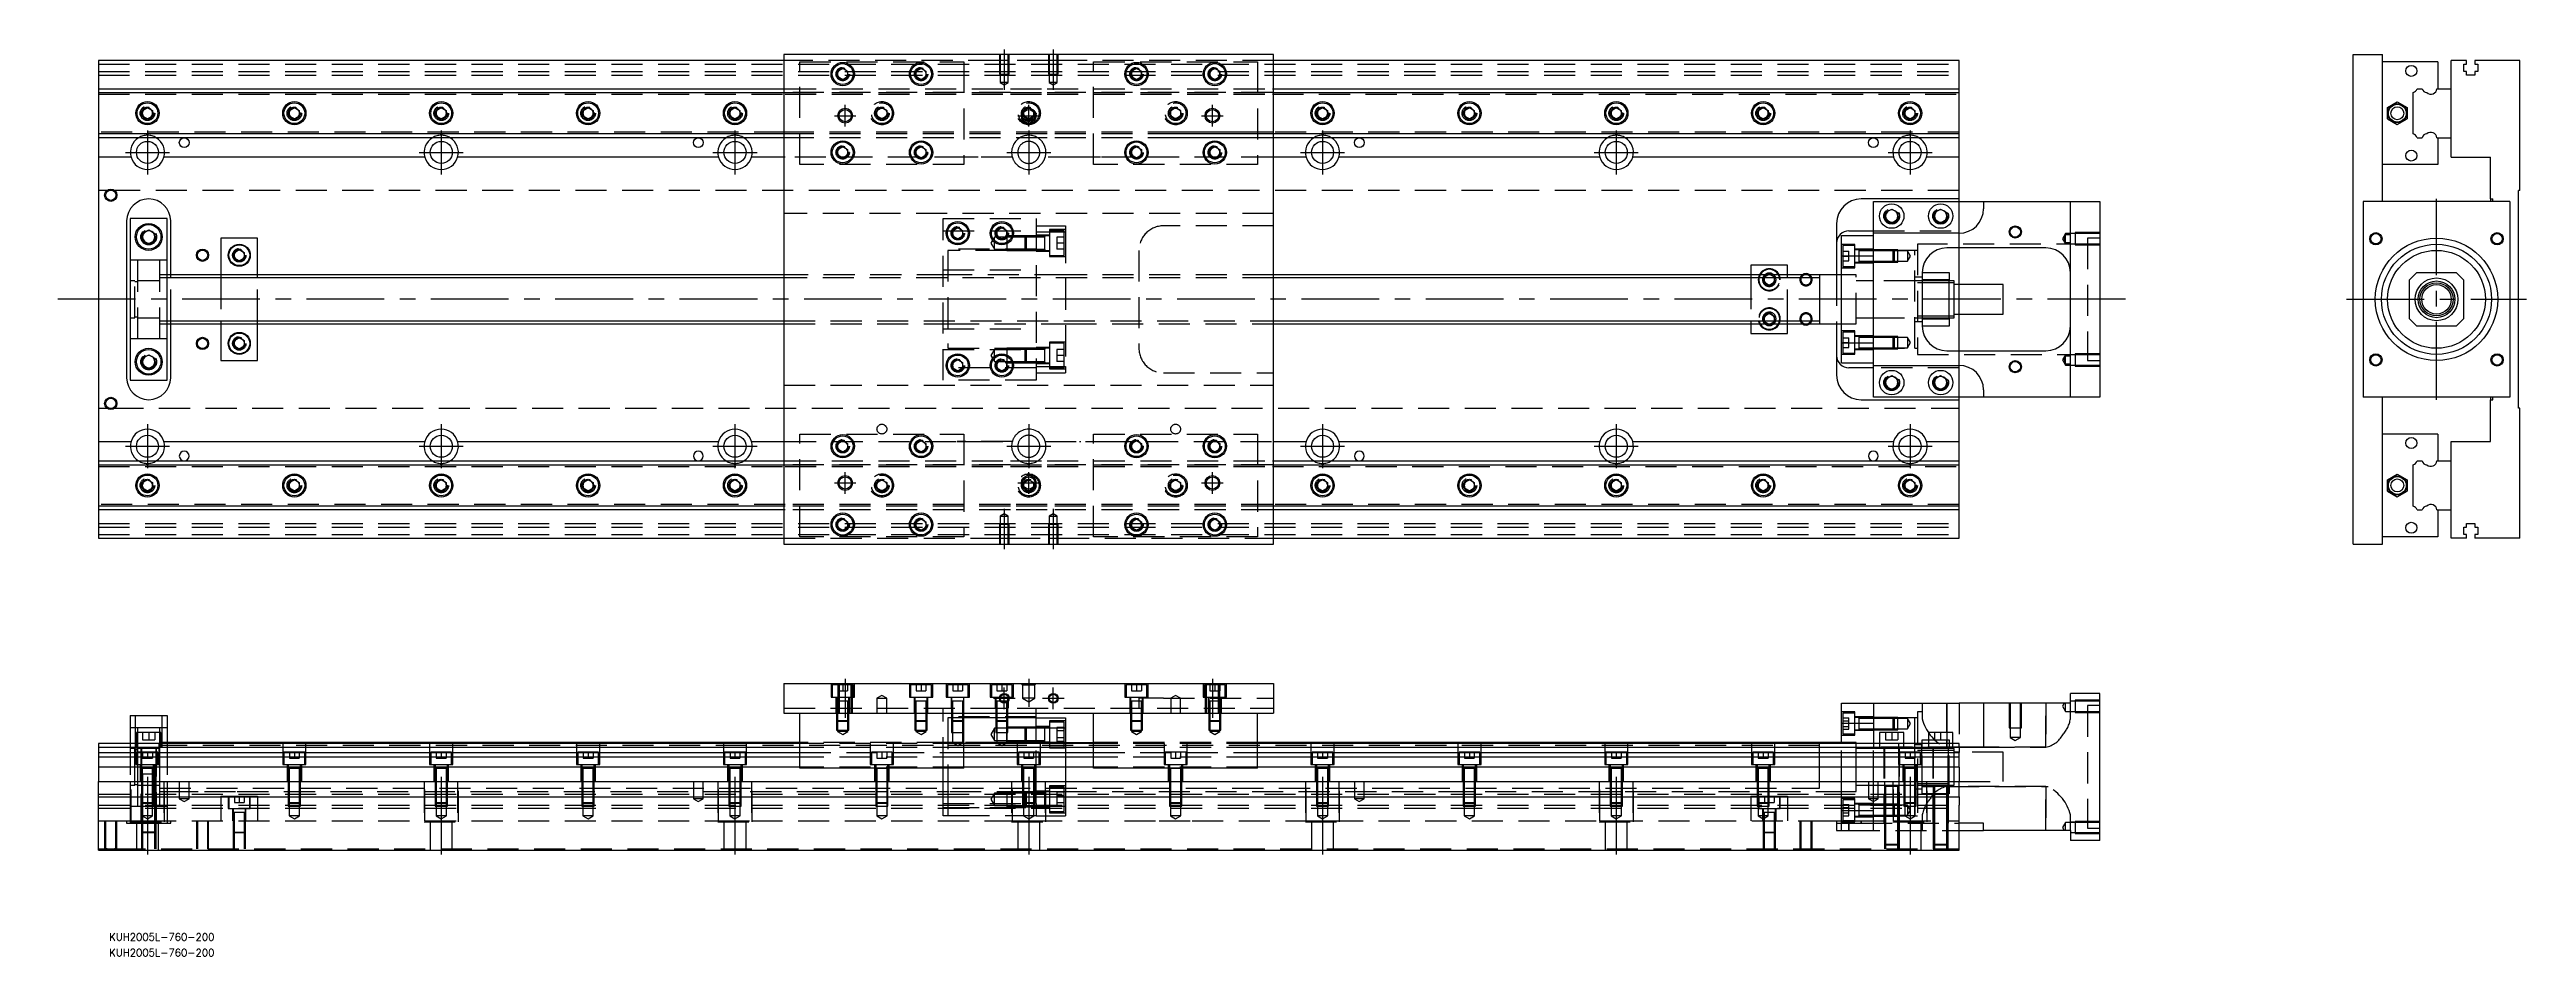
# Model space of a CAD drawing. Extents: x -20 to 992, y -268 to 102.
import ezdxf

# ---------------------------------------------------------------- set-up
doc = ezdxf.new("R2010")
doc.units = 0
doc.linetypes.add('CENTER', pattern=[50.8, 31.75, -6.35, 6.35, -6.35])
doc.linetypes.add('DASHED', pattern=[19.05, 12.7, -6.35])
doc.layers.get('0').update_dxf_attribs({"linetype": 'CONTINUOUS'})
doc.layers.add('CENTER', color=1, linetype='CENTER')
doc.styles.get("Standard").update_dxf_attribs({"font": 'txt.shx', "height": 3, "bigfont": 'bigfont.shx'})

# ---------------------------------------------------------------- blocks, each defined once
blk = doc.blocks.new('*U2')
at = {"color": 7, "linetype": 'CONTINUOUS'}
blk.add_text('KUH2005L-760-200', height=3, dxfattribs=at).set_placement((4.4, -268.3))
blk = doc.blocks.new('*U3')
at = {"color": 7, "linetype": 'CONTINUOUS'}
blk.add_text('KUH2005L-760-200', height=3, dxfattribs=at).set_placement((4.4, -261.9))

msp = doc.modelspace()

# ---------------------------------------------------------------- linework, layer by layer
at = {"color": 7, "linetype": 'CONTINUOUS'}
for p, q in [((0, 97.5), (0, 86)), ((280, 97.5), (0, 97.5)), ((480, 100), (280, 100)), ((280, 100), (280, -100)), ((302, 93.1547), (304, 94.309402)), ((302, 90.8453), (302, 93.1547)), ((304, 94.309402), (306, 93.1547)), ((306, 93.1547), (306, 90.8453)), ((334, 93.1547), (336, 94.309402)), ((334, 90.8453), (334, 93.1547)), ((336, 94.309402), (338, 93.1547)), ((338, 93.1547), (338, 90.8453)), ((422, 93.1547), (424, 94.309402)), ((422, 90.8453), (422, 93.1547)), ((424, 94.309402), (426, 93.1547)), ((426, 93.1547), (426, 90.8453)), ((454, 93.1547), (456, 94.309402)), ((454, 90.8453), (454, 93.1547)), ((456, 94.309402), (458, 93.1547)), ((458, 93.1547), (458, 90.8453)), ((480, -100), (480, 100)), ((760, 97.5), (480, 97.5)), ((760, 86), (760, 97.5)), ((921.04, -100), (921.04, 100)), ((921.04, 100), (933.04, 100)), ((933.04, 40), (933.04, 100)), ((955.54, 97), (933.04, 97)), ((955.54, 97), (955.54, 86)), ((961.04, 86), (961.04, 97.5)), ((967.34, 97.5), (961.04, 97.5)), ((966.19, 96), (967.34, 96)), ((966.19, 93), (966.19, 96)), ((967.34, 93), (966.19, 93)), ((967.34, 96), (967.34, 97.5)), ((967.34, 91.5), (967.34, 93)), ((970.74, 91.5), (967.34, 91.5)), ((970.74, 97.5), (970.74, 96)), ((989.04, 97.5), (970.74, 97.5)), ((970.74, 96), (971.89, 96)), ((970.74, 93), (970.74, 91.5)), ((971.89, 93), (970.74, 93)), ((971.89, 96), (971.89, 93)), ((989.04, 44.5), (989.04, 97.5)), ((0, 86), (0, 84.460392)), ((0, 86), (280, 86)), ((0, 84.460392), (0, 67.539608)), ((0, 84.460392), (280, 84.460392)), ((304, 89.690598), (302, 90.8453)), ((306, 90.8453), (304, 89.690598)), ((336, 89.690598), (334, 90.8453)), ((338, 90.8453), (336, 89.690598)), ((424, 89.690598), (422, 90.8453)), ((426, 90.8453), (424, 89.690598)), ((456, 89.690598), (454, 90.8453)), ((458, 90.8453), (456, 89.690598)), ((480, 86), (760, 86)), ((480, 84.460392), (760, 84.460392)), ((760, 84.460392), (760, 86)), ((760, 67.539608), (760, 84.460392)), ((945.54, 67.539608), (945.54, 84.460392)), ((947.079608, 86), (949.200392, 86)), ((955.221934, 86), (961.04, 86)), ((961.04, 66), (961.04, 86)), ((961.04, 66), (961.04, 86)), ((18, 77.1547), (20, 78.309402)), ((18, 74.8453), (18, 77.1547)), ((20, 73.690598), (18, 74.8453)), ((20, 78.309402), (22, 77.1547)), ((22, 74.8453), (20, 73.690598)), ((22, 77.1547), (22, 74.8453)), ((78, 77.1547), (80, 78.309402)), ((78, 74.8453), (78, 77.1547)), ((80, 73.690598), (78, 74.8453)), ((80, 78.309402), (82, 77.1547)), ((82, 74.8453), (80, 73.690598)), ((82, 77.1547), (82, 74.8453)), ((138, 77.1547), (140, 78.309402)), ((138, 74.8453), (138, 77.1547)), ((140, 73.690598), (138, 74.8453)), ((140, 78.309402), (142, 77.1547)), ((142, 74.8453), (140, 73.690598)), ((142, 77.1547), (142, 74.8453)), ((198, 77.1547), (200, 78.309402)), ((198, 74.8453), (198, 77.1547)), ((200, 73.690598), (198, 74.8453)), ((200, 78.309402), (202, 77.1547)), ((202, 74.8453), (200, 73.690598)), ((202, 77.1547), (202, 74.8453)), ((258, 77.1547), (260, 78.309402)), ((258, 74.8453), (258, 77.1547)), ((260, 73.690598), (258, 74.8453)), ((260, 78.309402), (262, 77.1547)), ((262, 74.8453), (260, 73.690598)), ((262, 77.1547), (262, 74.8453)), ((498, 77.1547), (500, 78.309402)), ((498, 74.8453), (498, 77.1547)), ((500, 73.690598), (498, 74.8453)), ((500, 78.309402), (502, 77.1547)), ((502, 74.8453), (500, 73.690598)), ((502, 77.1547), (502, 74.8453)), ((558, 77.1547), (560, 78.309402)), ((558, 74.8453), (558, 77.1547)), ((560, 73.690598), (558, 74.8453)), ((560, 78.309402), (562, 77.1547)), ((562, 74.8453), (560, 73.690598)), ((562, 77.1547), (562, 74.8453)), ((618, 77.1547), (620, 78.309402)), ((618, 74.8453), (618, 77.1547)), ((620, 73.690598), (618, 74.8453)), ((620, 78.309402), (622, 77.1547)), ((622, 74.8453), (620, 73.690598)), ((622, 77.1547), (622, 74.8453)), ((678, 77.1547), (680, 78.309402)), ((678, 74.8453), (678, 77.1547)), ((680, 73.690598), (678, 74.8453)), ((680, 78.309402), (682, 77.1547)), ((682, 74.8453), (680, 73.690598)), ((682, 77.1547), (682, 74.8453)), ((738, 77.1547), (740, 78.309402)), ((738, 74.8453), (738, 77.1547)), ((740, 73.690598), (738, 74.8453)), ((740, 78.309402), (742, 77.1547)), ((742, 74.8453), (740, 73.690598)), ((742, 77.1547), (742, 74.8453)), ((935.040002, 78.309401), (939.040002, 80.618802)), ((935.040002, 73.690599), (935.040002, 78.309401)), ((935.040002, 73.690599), (939.040002, 71.381198)), ((939.040002, 80.618802), (943.040002, 78.309401)), ((939.040002, 71.381198), (943.040002, 73.690599)), ((943.040002, 78.309401), (943.040002, 73.690599)), ((280, 67.539608), (0, 67.539608)), ((0, 67.539608), (0, 66)), ((280, 66), (0, 66)), ((0, 66), (0, 58)), ((302, 61.1547), (304, 62.309402)), ((302, 58.8453), (302, 61.1547)), ((304, 62.309402), (306, 61.1547)), ((306, 61.1547), (306, 58.8453)), ((334, 61.1547), (336, 62.309402)), ((334, 58.8453), (334, 61.1547)), ((336, 62.309402), (338, 61.1547)), ((338, 61.1547), (338, 58.8453)), ((422, 61.1547), (424, 62.309402)), ((422, 58.8453), (422, 61.1547)), ((424, 62.309402), (426, 61.1547)), ((426, 61.1547), (426, 58.8453)), ((454, 61.1547), (456, 62.309402)), ((454, 58.8453), (454, 61.1547)), ((456, 62.309402), (458, 61.1547)), ((458, 61.1547), (458, 58.8453)), ((760, 67.539608), (480, 67.539608)), ((760, 66), (480, 66)), ((760, 66), (760, 67.539608)), ((760, 58), (760, 66)), ((947.079608, 66), (949.200392, 66)), ((955.221934, 66), (961.04, 66)), ((955.54, 66), (955.54, 55)), ((961.04, 58), (961.04, 66)), ((13.291796, 58), (0, 58)), ((0, 58), (0, -58)), ((133.291796, 58), (26.708204, 58)), ((253.291796, 58), (146.708204, 58)), ((280, 58), (266.708204, 58)), ((304, 57.690598), (302, 58.8453)), ((306, 58.8453), (304, 57.690598)), ((336, 57.690598), (334, 58.8453)), ((338, 58.8453), (336, 57.690598)), ((424, 57.690598), (422, 58.8453)), ((426, 58.8453), (424, 57.690598)), ((456, 57.690598), (454, 58.8453)), ((458, 58.8453), (456, 57.690598)), ((493.291796, 58), (480, 58)), ((613.291796, 58), (506.708204, 58)), ((733.291796, 58), (626.708204, 58)), ((760, 58), (746.708204, 58)), ((760, 41), (760, 58)), ((955.54, 55), (933.04, 55)), ((961.04, 58), (977.04, 58)), ((977.04, 41), (977.04, 58)), ((760, 41), (720, 41)), ((760, 40), (760, 41)), ((977.04, 41), (978.04, 41)), ((977.04, 41), (977.04, 40)), ((978.04, 40), (978.04, 41)), ((989.04, 44.5), (988.54, 44.5)), ((988.54, -44.5), (988.54, 44.5)), ((11.5, 32), (11.5, -32)), ((28, 33), (13, 33)), ((13, 33), (13, -33)), ((28, -33), (28, 33)), ((29.5, 10), (29.5, 32)), ((710, 31), (710, 10)), ((725, 27), (725, 40)), ((725, 40), (770, 40)), ((730, 35.443376), (732.5, 36.886752)), ((730, 32.556624), (730, 35.443376)), ((732.5, 31.113248), (730, 32.556624)), ((732.5, 36.886752), (735, 35.443376)), ((735, 32.556624), (732.5, 31.113248)), ((735, 35.443376), (735, 32.556624)), ((750, 35.443376), (752.5, 36.886752)), ((750, 32.556624), (750, 35.443376)), ((752.5, 31.113248), (750, 32.556624)), ((752.5, 36.886752), (755, 35.443376)), ((755, 32.556624), (752.5, 31.113248)), ((755, 35.443376), (755, 32.556624)), ((770, 40), (770, 37)), ((770, 40), (805.5, 40)), ((805.5, -40), (805.5, 40)), ((805.5, 40), (817.5, 40)), ((817.5, 40), (817.5, -40)), ((925.04, 40), (925.04, -40)), ((985.04, 40), (925.04, 40)), ((985.04, 40), (985.04, -40)), ((18, 26.943376), (20.5, 28.386752)), ((18, 24.056624), (18, 26.943376)), ((20.5, 22.613248), (18, 24.056624)), ((20.5, 28.386752), (23, 26.943376)), ((23, 24.056624), (20.5, 22.613248)), ((23, 26.943376), (23, 24.056624)), ((50, 25), (50, 10)), ((65, 25), (50, 25)), ((55.5, 19.1547), (57.5, 20.309402)), ((57.5, 20.309402), (59.5, 19.1547)), ((65, 10), (65, 25)), ((349, 28.1547), (351, 29.309402)), ((349, 25.8453), (349, 28.1547)), ((351, 24.690598), (349, 25.8453)), ((351, 29.309402), (353, 28.1547)), ((353, 25.8453), (351, 24.690598)), ((353, 28.1547), (353, 25.8453)), ((367, 28.1547), (369, 29.309402)), ((367, 25.8453), (367, 28.1547)), ((369, 24.690598), (367, 25.8453)), ((369, 29.309402), (371, 28.1547)), ((371, 25.8453), (369, 24.690598)), ((371, 28.1547), (371, 25.8453)), ((386.5, 25.449674), (386.5, 25.949678)), ((386.5, 19.949668), (386.5, 20.449674)), ((712, 17.78342), (712, 26)), ((712, 26), (725, 26)), ((715, 28), (725, 28)), ((760, 27), (725, 27)), ((725, 17.78342), (725, 27)), ((795.5, 21), (755, 21)), ((760, 6), (760, 21)), ((55.5, 16.8453), (55.5, 19.1547)), ((57.5, 15.690598), (55.5, 16.8453)), ((59.5, 16.8453), (57.5, 15.690598)), ((59.5, 19.1547), (59.5, 16.8453)), ((675, 14), (675, 10)), ((690, 14), (675, 14)), ((681.964102, 10), (682.5, 10.309402)), ((682.5, 10.309402), (683.035898, 10)), ((690, 10), (690, 14)), ((712, 17.78342), (725, 17.78342)), ((712, -17.78342), (712, 17.78342)), ((725, -17.78342), (725, 17.78342)), ((725, -17.78342), (725, 17.78342)), ((745, 11), (756, 11)), ((745, 11), (745, -11)), ((756, 11), (756, 8)), ((947.04, 11), (944.04, 8)), ((947.04, 11), (963.04, 11)), ((966.04, 8), (963.04, 11)), ((280, 10), (28, 10)), ((703, 10), (480, 10)), ((703, 10.000006), (703, -10.000006)), ((712, 10), (703, 10)), ((745, 6.75), (743, 6.75)), ((756, 8), (745, 8)), ((756, 6.75), (745, 6.75)), ((756, -8), (756, 8)), ((758, 7.5), (756, 7.5)), ((758, 6.75), (756, 6.75)), ((758, -7.5), (758, 7.5)), ((778, 6), (758, 6)), ((778, -6), (778, 6)), ((944.04, -8), (944.04, 8)), ((966.04, 8), (966.04, -8)), ((28, -10), (280, -10)), ((29.5, -32), (29.5, -10)), ((50, -10), (50, -25)), ((65, -25), (65, -10)), ((480, -10), (703, -10)), ((675, -10), (675, -14)), ((682.5, -10.309402), (681.964102, -10)), ((683.035898, -10), (682.5, -10.309402)), ((690, -14), (690, -10)), ((703, -10), (712, -10)), ((710, -10), (710, -31)), ((743, -6.75), (745, -6.75)), ((745, -6.75), (756, -6.75)), ((745, -8), (756, -8)), ((756, -6.75), (758, -6.75)), ((756, -7.5), (758, -7.5)), ((756, -8), (756, -11)), ((758, -6), (778, -6)), ((760, -21), (760, -6)), ((944.04, -8), (947.04, -11)), ((963.04, -11), (966.04, -8)), ((55.5, -16.8453), (57.5, -15.690598)), ((55.5, -19.1547), (55.5, -16.8453)), ((57.5, -20.309402), (55.5, -19.1547)), ((57.5, -15.690598), (59.5, -16.8453)), ((59.5, -19.1547), (57.5, -20.309402)), ((59.5, -16.8453), (59.5, -19.1547)), ((675, -14), (690, -14)), ((712, -17.78342), (725, -17.78342)), ((712, -26), (712, -17.78342)), ((725, -27), (725, -17.78342)), ((756, -11), (745, -11)), ((963.04, -11), (947.04, -11)), ((18, -24.056624), (20.5, -22.613248)), ((18, -26.943376), (18, -24.056624)), ((20.5, -28.386752), (18, -26.943376)), ((20.5, -22.613248), (23, -24.056624)), ((23, -26.943376), (20.5, -28.386752)), ((23, -24.056624), (23, -26.943376)), ((50, -25), (65, -25)), ((349, -25.8453), (351, -24.690598)), ((349, -28.1547), (349, -25.8453)), ((351, -29.309402), (349, -28.1547)), ((351, -24.690598), (353, -25.8453)), ((353, -28.1547), (351, -29.309402)), ((353, -25.8453), (353, -28.1547)), ((367, -25.8453), (369, -24.690598)), ((367, -28.1547), (367, -25.8453)), ((369, -29.309402), (367, -28.1547)), ((369, -24.690598), (371, -25.8453)), ((371, -28.1547), (369, -29.309402)), ((371, -25.8453), (371, -28.1547)), ((386.5, -25.949678), (386.5, -25.94865)), ((712, -26), (725, -26)), ((725, -28), (715, -28)), ((725, -27), (760, -27)), ((725, -40), (725, -27)), ((755, -21), (795.5, -21)), ((13, -33), (28, -33)), ((770, -40), (725, -40)), ((730, -32.556624), (732.5, -31.113248)), ((730, -35.443376), (730, -32.556624)), ((732.5, -36.886752), (730, -35.443376)), ((732.5, -31.113248), (735, -32.556624)), ((735, -35.443376), (732.5, -36.886752)), ((735, -32.556624), (735, -35.443376)), ((750, -32.556624), (752.5, -31.113248)), ((750, -35.443376), (750, -32.556624)), ((752.5, -36.886752), (750, -35.443376)), ((752.5, -31.113248), (755, -32.556624)), ((755, -35.443376), (752.5, -36.886752)), ((755, -32.556624), (755, -35.443376)), ((760, -41), (760, -40)), ((770, -37), (770, -40)), ((805.5, -40), (770, -40)), ((817.5, -40), (805.5, -40)), ((985.04, -40), (925.04, -40)), ((933.04, -100), (933.04, -40)), ((977.04, -40), (977.04, -41)), ((978.04, -41), (978.04, -40)), ((720, -41), (760, -41)), ((760, -58), (760, -41)), ((977.04, -58), (977.04, -41)), ((977.04, -41), (978.04, -41)), ((989.04, -44.5), (988.54, -44.5)), ((989.04, -97.5), (989.04, -44.5)), ((0, -58), (0, -66)), ((0, -58), (13.291796, -58)), ((26.708204, -58), (133.291796, -58)), ((146.708204, -58), (253.291796, -58)), ((266.708204, -58), (280, -58)), ((302, -58.8453), (304, -57.690598)), ((302, -61.1547), (302, -58.8453)), ((304, -57.690598), (306, -58.8453)), ((306, -58.8453), (306, -61.1547)), ((334, -58.8453), (336, -57.690598)), ((334, -61.1547), (334, -58.8453)), ((336, -57.690598), (338, -58.8453)), ((338, -58.8453), (338, -61.1547)), ((422, -58.8453), (424, -57.690598)), ((422, -61.1547), (422, -58.8453)), ((424, -57.690598), (426, -58.8453)), ((426, -58.8453), (426, -61.1547)), ((454, -58.8453), (456, -57.690598)), ((454, -61.1547), (454, -58.8453)), ((456, -57.690598), (458, -58.8453)), ((458, -58.8453), (458, -61.1547)), ((480, -58), (493.291796, -58)), ((506.708204, -58), (613.291796, -58)), ((626.708204, -58), (733.291796, -58)), ((746.708204, -58), (760, -58)), ((760, -66), (760, -58)), ((955.54, -55), (933.04, -55)), ((955.54, -55), (955.54, -66)), ((961.04, -66), (961.04, -58)), ((961.04, -58), (977.04, -58)), ((0, -66), (0, -67.539608)), ((0, -66), (280, -66)), ((0, -67.539608), (280, -67.539608)), ((0, -67.539608), (0, -84.460392)), ((304, -62.309402), (302, -61.1547)), ((306, -61.1547), (304, -62.309402)), ((336, -62.309402), (334, -61.1547)), ((338, -61.1547), (336, -62.309402)), ((424, -62.309402), (422, -61.1547)), ((426, -61.1547), (424, -62.309402)), ((456, -62.309402), (454, -61.1547)), ((458, -61.1547), (456, -62.309402)), ((480, -66), (760, -66)), ((480, -67.539608), (760, -67.539608)), ((760, -67.539608), (760, -66)), ((760, -84.460392), (760, -67.539608)), ((945.54, -84.460392), (945.54, -67.539608)), ((947.079608, -66), (949.200392, -66)), ((955.221934, -66), (961.04, -66)), ((961.04, -86), (961.04, -66)), ((961.04, -86), (961.04, -66)), ((18, -74.8453), (20, -73.690598)), ((18, -77.1547), (18, -74.8453)), ((20, -78.309402), (18, -77.1547)), ((20, -73.690598), (22, -74.8453)), ((22, -77.1547), (20, -78.309402)), ((22, -74.8453), (22, -77.1547)), ((78, -74.8453), (80, -73.690598)), ((78, -77.1547), (78, -74.8453)), ((80, -78.309402), (78, -77.1547)), ((80, -73.690598), (82, -74.8453)), ((82, -77.1547), (80, -78.309402)), ((82, -74.8453), (82, -77.1547)), ((138, -74.8453), (140, -73.690598)), ((138, -77.1547), (138, -74.8453)), ((140, -78.309402), (138, -77.1547)), ((140, -73.690598), (142, -74.8453)), ((142, -77.1547), (140, -78.309402)), ((142, -74.8453), (142, -77.1547)), ((198, -74.8453), (200, -73.690598)), ((198, -77.1547), (198, -74.8453)), ((200, -78.309402), (198, -77.1547)), ((200, -73.690598), (202, -74.8453)), ((202, -77.1547), (200, -78.309402)), ((202, -74.8453), (202, -77.1547)), ((258, -74.8453), (260, -73.690598)), ((258, -77.1547), (258, -74.8453)), ((260, -78.309402), (258, -77.1547)), ((260, -73.690598), (262, -74.8453)), ((262, -77.1547), (260, -78.309402)), ((262, -74.8453), (262, -77.1547)), ((498, -74.8453), (500, -73.690598)), ((498, -77.1547), (498, -74.8453)), ((500, -78.309402), (498, -77.1547)), ((500, -73.690598), (502, -74.8453)), ((502, -77.1547), (500, -78.309402)), ((502, -74.8453), (502, -77.1547)), ((558, -74.8453), (560, -73.690598)), ((558, -77.1547), (558, -74.8453)), ((560, -78.309402), (558, -77.1547)), ((560, -73.690598), (562, -74.8453)), ((562, -77.1547), (560, -78.309402)), ((562, -74.8453), (562, -77.1547)), ((618, -74.8453), (620, -73.690598)), ((618, -77.1547), (618, -74.8453)), ((620, -78.309402), (618, -77.1547)), ((620, -73.690598), (622, -74.8453)), ((622, -77.1547), (620, -78.309402)), ((622, -74.8453), (622, -77.1547)), ((678, -74.8453), (680, -73.690598)), ((678, -77.1547), (678, -74.8453)), ((680, -78.309402), (678, -77.1547)), ((680, -73.690598), (682, -74.8453)), ((682, -77.1547), (680, -78.309402)), ((682, -74.8453), (682, -77.1547)), ((738, -74.8453), (740, -73.690598)), ((738, -77.1547), (738, -74.8453)), ((740, -78.309402), (738, -77.1547)), ((740, -73.690598), (742, -74.8453)), ((742, -77.1547), (740, -78.309402)), ((742, -74.8453), (742, -77.1547)), ((935.040002, -73.690599), (939.040002, -71.381198)), ((935.040002, -78.309401), (935.040002, -73.690599)), ((935.040002, -78.309401), (939.040002, -80.618802)), ((939.040002, -71.381198), (943.040002, -73.690599)), ((939.040002, -80.618802), (943.040002, -78.309401)), ((943.040002, -73.690599), (943.040002, -78.309401)), ((280, -84.460392), (0, -84.460392)), ((0, -84.460392), (0, -86)), ((280, -86), (0, -86)), ((0, -86), (0, -97.5)), ((302, -90.8453), (304, -89.690598)), ((302, -93.1547), (302, -90.8453)), ((304, -89.690598), (306, -90.8453)), ((306, -90.8453), (306, -93.1547)), ((334, -90.8453), (336, -89.690598)), ((334, -93.1547), (334, -90.8453)), ((336, -89.690598), (338, -90.8453)), ((338, -90.8453), (338, -93.1547)), ((422, -90.8453), (424, -89.690598)), ((422, -93.1547), (422, -90.8453)), ((424, -89.690598), (426, -90.8453)), ((426, -90.8453), (426, -93.1547)), ((454, -90.8453), (456, -89.690598)), ((454, -93.1547), (454, -90.8453)), ((456, -89.690598), (458, -90.8453)), ((458, -90.8453), (458, -93.1547)), ((760, -84.460392), (480, -84.460392)), ((760, -86), (480, -86)), ((760, -86), (760, -84.460392)), ((760, -97.5), (760, -86)), ((947.079608, -86), (949.200392, -86)), ((955.221934, -86), (961.04, -86)), ((955.54, -86), (955.54, -97)), ((961.04, -97.5), (961.04, -86)), ((0, -97.5), (280, -97.5)), ((280, -100), (480, -100)), ((304, -94.309402), (302, -93.1547)), ((306, -93.1547), (304, -94.309402)), ((336, -94.309402), (334, -93.1547)), ((338, -93.1547), (336, -94.309402)), ((424, -94.309402), (422, -93.1547)), ((426, -93.1547), (424, -94.309402)), ((456, -94.309402), (454, -93.1547)), ((458, -93.1547), (456, -94.309402)), ((480, -97.5), (760, -97.5)), ((921.04, -100), (933.04, -100)), ((955.54, -97), (933.04, -97)), ((967.34, -97.5), (961.04, -97.5)), ((966.19, -93), (967.34, -93)), ((966.19, -96), (966.19, -93)), ((967.34, -96), (966.19, -96)), ((967.34, -91.5), (970.74, -91.5)), ((967.34, -93), (967.34, -91.5)), ((967.34, -97.5), (967.34, -96)), ((970.74, -91.5), (970.74, -93)), ((970.74, -93), (971.89, -93)), ((970.74, -96), (970.74, -97.5)), ((971.89, -96), (970.74, -96)), ((989.04, -97.5), (970.74, -97.5)), ((971.89, -93), (971.89, -96)), ((280, -156.93), (280, -168.93)), ((280, -156.93), (480, -156.93)), ((480, -156.93), (480, -168.93)), ((805.5, -164.93), (805.5, -160.93)), ((817.5, -160.93), (805.5, -160.93)), ((817.5, -220.93), (817.5, -160.93)), ((13, -169.93), (28, -169.93)), ((13, -169.93), (13, -181.43)), ((28, -169.93), (28, -181.43)), ((280, -168.93), (480, -168.93)), ((286.5, -191.43), (286.5, -168.93)), ((353.5, -191.43), (353.5, -168.93)), ((368.770162, -164.03), (368.32967, -164.03)), ((371.500006, -164.03), (371.229838, -164.03)), ((383, -181.43), (383, -168.93)), ((383, -170.93), (395, -170.93)), ((395, -170.93), (395, -181.43)), ((406.5, -191.43), (406.5, -168.93)), ((473.5, -191.43), (473.5, -168.93)), ((712, -173.14658), (712, -164.93)), ((712, -164.93), (725, -164.93)), ((719.1, -170.752326), (719.1, -170.753182)), ((725, -164.93), (760, -164.93)), ((725, -164.93), (725, -181.43)), ((770, -164.93), (760, -164.93)), ((770, -164.93), (770, -182.93)), ((805.5, -164.93), (770, -164.93)), ((0, -181.43), (0, -182.969608)), ((286.5, -181.43), (0, -181.43)), ((286.5, -180.93), (28, -180.93)), ((406.5, -181.43), (353.5, -181.43)), ((395, -180.93), (406.5, -180.93)), ((703, -180.93), (473.5, -180.93)), ((760, -181.43), (473.5, -181.43)), ((703, -180.93), (702.995, -180.93)), ((703, -180.930502), (703, -180.93)), ((703.005, -180.93), (703, -180.93)), ((712, -180.93), (703, -180.93)), ((703, -181.43), (703, -180.93)), ((712, -173.14658), (725, -173.14658)), ((712, -181.43), (712, -173.14658)), ((719.1, -173.1023), (719.1, -173.38317)), ((719.1, -175.019328), (719.1, -175.752336)), ((737.5, -176.93), (727.5, -176.93)), ((727.5, -176.93), (727.5, -181.43)), ((737.5, -181.43), (737.5, -176.93)), ((757.5, -176.93), (747.5, -176.93)), ((747.5, -176.93), (747.5, -181.43)), ((757.5, -181.43), (757.5, -176.93)), ((760, -182.969608), (760, -181.43)), ((286.5, -182.969608), (0, -182.969608)), ((0, -182.969608), (0, -185.090392)), ((0, -185.090392), (286.5, -185.090392)), ((0, -185.090392), (0, -187.000532)), ((286.5, -187.000532), (0, -187.000532)), ((0, -187.000532), (0, -191.111934)), ((0, -191.111934), (0, -196.93)), ((286.5, -191.111934), (0, -191.111934)), ((353.5, -191.43), (286.5, -191.43)), ((406.5, -182.969608), (353.5, -182.969608)), ((353.5, -185.090392), (406.5, -185.090392)), ((406.5, -187.000532), (353.5, -187.000532)), ((406.5, -191.111934), (353.5, -191.111934)), ((473.5, -191.43), (406.5, -191.43)), ((760, -182.969608), (473.5, -182.969608)), ((473.5, -185.090392), (760, -185.090392)), ((760, -187.000532), (473.5, -187.000532)), ((760, -191.111934), (473.5, -191.111934)), ((770, -182.93), (760, -182.93)), ((760, -182.969608), (760, -185.090392)), ((760, -187.000532), (760, -185.090392)), ((760, -191.111934), (760, -187.000532)), ((760, -191.111934), (760, -196.93)), ((0, -196.93), (760, -196.93)), ((0, -203.23), (0, -196.93)), ((17.9, -193.93), (17.499994, -193.93)), ((22.5, -193.93), (22.1, -193.93)), ((23.500006, -193.93), (22.5, -193.93)), ((394.5, -199.68), (395, -199.68)), ((760, -203.23), (760, -196.93)), ((0, -203.23), (760, -203.23)), ((0, -206.63), (0, -203.23)), ((0, -224.93), (0, -206.63)), ((386.5, -204.019994), (386.5, -203.23)), ((386.5, -207.180006), (386.5, -206.63)), ((719.1, -206.107664), (719.1, -206.50767)), ((719.1, -206.50767), (719.1, -206.63)), ((719.1, -208.465624), (719.1, -208.749714)), ((719.1, -210.70767), (719.1, -211.107674)), ((760, -203.23), (760, -206.63)), ((760, -224.93), (760, -206.63)), ((770, -213.93), (760, -213.93)), ((760, -216.93), (770, -216.93)), ((770, -216.93), (770, -213.93)), ((805.5, -216.93), (770, -216.93)), ((805.5, -216.93), (805.5, -220.93)), ((817.5, -220.93), (805.5, -220.93)), ((0, -224.93), (760, -224.93))]:
    msp.add_line(p, q, dxfattribs=at)
at = {"color": 3, "linetype": 'DASHED'}
for p, q in [((0, 96), (760, 96)), ((0, 93), (760, 93)), ((0, 91.5), (760, 91.5)), ((368.000006, 97.5), (280, 97.5)), ((286.5, 55), (286.5, 97)), ((286.5, 97), (353.5, 97)), ((353.5, 97), (353.5, 55)), ((368.000006, 100), (368.000006, 92)), ((371.999994, 97.5), (368.000006, 97.5)), ((368.000006, 92), (371.999994, 92)), ((368.35, 100), (368.35, 92)), ((368.35, 92), (368.35, 88.5)), ((371.65, 92), (371.65, 100)), ((371.65, 88.5), (371.65, 92)), ((371.999994, 92), (371.999994, 100)), ((388.000006, 97.5), (371.999994, 97.5)), ((388.000006, 100), (388.000006, 92)), ((391.999994, 97.5), (388.000006, 97.5)), ((388.000006, 92), (391.999994, 92)), ((388.35, 100), (388.35, 92)), ((388.35, 92), (388.35, 88.5)), ((391.65, 92), (391.65, 100)), ((391.65, 88.5), (391.65, 92)), ((391.999994, 92), (391.999994, 100)), ((480, 97.5), (391.999994, 97.5)), ((406.5, 97), (473.5, 97)), ((406.5, 55), (406.5, 97)), ((421.5, 92), (421.518502, 92.303588)), ((453.5, 92), (453.512884, 92.253488)), ((473.5, 97), (473.5, 55)), ((0, 84.403994), (280.5, 84.403994)), ((0, 83.8), (280.5, 83.8)), ((280, 86), (280.5, 86)), ((280, 84.460392), (280.5, 84.460392)), ((280.5, 86), (372.5, 86)), ((280.5, 84.460392), (372.5, 84.460392)), ((372.5, 84.403994), (280.5, 84.403994)), ((280.5, 83.8), (372.5, 83.8)), ((371.65, 88.5), (368.35, 88.5)), ((368.35, 88.5), (370, 87.547372)), ((370, 87.547372), (371.65, 88.5)), ((372.5, 86), (387.5, 86)), ((372.5, 84.460392), (387.5, 84.460392)), ((372.5, 84.403994), (387.5, 84.403994)), ((372.5, 83.8), (387.5, 83.8)), ((387.5, 86), (479.5, 86)), ((387.5, 84.460392), (479.5, 84.460392)), ((479.5, 84.403994), (387.5, 84.403994)), ((387.5, 83.8), (479.5, 83.8)), ((391.65, 88.5), (388.35, 88.5)), ((388.35, 88.5), (390, 87.547372)), ((390, 87.547372), (391.65, 88.5)), ((479.5, 86), (480, 86)), ((479.5, 84.460392), (480, 84.460392)), ((479.5, 84.403994), (760, 84.403994)), ((479.5, 83.8), (760, 83.8)), ((22.483582, 76.286038), (22.5, 76)), ((82.483582, 76.286038), (82.5, 76)), ((142.483582, 76.286038), (142.5, 76)), ((202.483582, 76.286038), (202.5, 76)), ((262.483582, 76.286038), (262.5, 76)), ((318, 77.1547), (320, 78.309402)), ((318, 74.8453), (318, 77.1547)), ((320, 73.690598), (318, 74.8453)), ((320, 78.309402), (322, 77.1547)), ((322, 74.8453), (320, 73.690598)), ((322, 77.1547), (322, 74.8453)), ((322.483582, 76.286038), (322.5, 76)), ((378, 77.1547), (380, 78.309402)), ((378, 74.8453), (378, 77.1547)), ((380, 73.690598), (378, 74.8453)), ((380, 78.309402), (382, 77.1547)), ((382, 74.8453), (380, 73.690598)), ((382, 77.1547), (382, 74.8453)), ((382.483582, 76.286038), (382.5, 76)), ((437.5, 76), (437.534018, 76.411016)), ((438, 77.1547), (440, 78.309402)), ((438, 74.8453), (438, 77.1547)), ((440, 73.690598), (438, 74.8453)), ((440, 78.309402), (442, 77.1547)), ((442, 74.8453), (440, 73.690598)), ((442, 77.1547), (442, 74.8453)), ((502.483582, 76.286038), (502.5, 76)), ((562.483582, 76.286038), (562.5, 76)), ((622.483582, 76.286038), (622.5, 76)), ((682.483582, 76.286038), (682.5, 76)), ((737.5, 76), (737.534018, 76.411016)), ((280.5, 68.2), (0, 68.2)), ((280.5, 67.596006), (0, 67.596006)), ((280.5, 67.539608), (280, 67.539608)), ((280.5, 66), (280, 66)), ((287.5, 68.2), (280.5, 68.2)), ((287.5, 67.596006), (280.5, 67.596006)), ((287.5, 67.539608), (280.5, 67.539608)), ((287.5, 66), (280.5, 66)), ((387.5, 68.2), (287.5, 68.2)), ((387.5, 67.596006), (287.5, 67.596006)), ((387.5, 67.539608), (287.5, 67.539608)), ((387.5, 66), (287.5, 66)), ((479.5, 68.2), (387.5, 68.2)), ((479.5, 67.596006), (387.5, 67.596006)), ((479.5, 67.539608), (387.5, 67.539608)), ((479.5, 66), (387.5, 66)), ((472.5, 68.2), (432.5, 68.2)), ((472.5, 67.596006), (432.5, 67.596006)), ((472.5, 67.539608), (432.5, 67.539608)), ((472.5, 66), (432.5, 66)), ((760, 68.2), (479.5, 68.2)), ((760, 67.596006), (479.5, 67.596006)), ((480, 67.539608), (479.5, 67.539608)), ((480, 66), (479.5, 66)), ((280.5, 58), (280, 58)), ((373.291796, 58), (280.5, 58)), ((353.5, 55), (286.5, 55)), ((306.483582, 60.286038), (306.5, 60)), ((335.464102, 58), (335.359688, 58)), ((336.640312, 58), (336.535898, 58)), ((338.483582, 60.286038), (338.5, 60)), ((351.25, 58), (350.691578, 58)), ((353.112542, 58), (351.25, 58)), ((353.5, 58), (353.112542, 58)), ((354.359688, 58), (353.5, 58)), ((355.535898, 58), (354.464102, 58)), ((356.5, 58), (355.640312, 58)), ((356.887458, 58), (356.5, 58)), ((358.75, 58), (356.887458, 58)), ((359.308422, 58), (358.75, 58)), ((373.291796, 58), (359.308422, 58)), ((400.691578, 58), (386.708204, 58)), ((401.25, 58), (400.691578, 58)), ((403.112542, 58), (401.25, 58)), ((403.5, 58), (403.112542, 58)), ((404.359688, 58), (403.5, 58)), ((404.464102, 58), (404.359688, 58)), ((405.535898, 58), (404.464102, 58)), ((405.640312, 58), (405.535898, 58)), ((406.5, 58), (405.640312, 58)), ((406.887458, 58), (406.5, 58)), ((473.5, 55), (406.5, 55)), ((408.75, 58), (406.887458, 58)), ((409.308422, 58), (408.75, 58)), ((479.5, 58), (409.308422, 58)), ((421.5, 60), (421.518502, 60.303588)), ((453.5, 60), (453.512884, 60.253488)), ((480, 58), (479.5, 58)), ((4.359688, 44.5), (0, 44.5)), ((760, 44.5), (5.640312, 44.5)), ((480, 35), (280, 35)), ((345, 33), (383, 33)), ((345, -33), (345, 33)), ((383, 33), (383, -33)), ((729.5, 34), (729.520026, 34.346056)), ((749.5, 34), (749.520026, 34.346056)), ((760, 28), (760, 40)), ((23.477798, 25.864306), (23.5, 25.5)), ((345, 28), (383, 28)), ((383, 20.5), (345, 20.5)), ((348.5, 27), (348.518502, 27.303588)), ((366, 25.449674), (364.556624, 22.949674)), ((364.556624, 22.949674), (366, 20.449674)), ((366, 20.449674), (366, 25.449674)), ((367.583494, 25.449674), (366, 25.449674)), ((366, 20.449674), (371, 20.449674)), ((367.59475, 25.439464), (367.583494, 25.449674)), ((370.416436, 25.449674), (367.583494, 25.449674)), ((370.416506, 25.449674), (370.32061, 25.367214)), ((371, 25.449674), (370.416436, 25.449674)), ((371.268656, 25.949668), (371, 25.949668)), ((371, 25.8453), (371, 25.5)), ((371, 25.5), (371, 25.112542)), ((378.49998, 25.449674), (371, 25.449674)), ((371, 25.112542), (371, 23.25)), ((371, 23.25), (371, 22.691578)), ((371, 22.691578), (371, 19.949678)), ((371, 20.449674), (378.49998, 20.449674)), ((371.541516, 25.949668), (371.268656, 25.949668)), ((371.483582, 27.286038), (371.5, 27)), ((373.118168, 25.949668), (371.541516, 25.949668)), ((373.632418, 25.949668), (373.118168, 25.949668)), ((378.99998, 25.949668), (373.632418, 25.949668)), ((379, 25.949674), (378.5, 25.449674)), ((378.5, 20.449674), (378.5, 25.449674)), ((383, 25.449674), (378.5, 25.449674)), ((378.5, 20.449674), (383, 20.449674)), ((378.5, 20.449674), (379, 19.949674)), ((383, 25.949668), (378.999994, 25.949668)), ((379, 25.949674), (379, 19.949674)), ((383, 25.949674), (379, 25.949674)), ((383, 30), (395, 30)), ((383, 27.495454), (395, 27.495454)), ((388.5, 26.249674), (383, 26.249674)), ((386.505, 25.949674), (383.00002, 25.949674)), ((386.5, 25.449674), (383.00002, 25.449674)), ((383.00002, 20.449674), (386.5, 20.449674)), ((388.5, 25.949674), (386.495, 25.949674)), ((386.5, 25.599876), (386.5, 25.949674)), ((386.5, 25.949674), (386.5, 25.599876)), ((386.5, 20.29947), (386.5, 25.599876)), ((386.5, 19.949674), (386.5, 20.29947)), ((386.5, 20.29947), (386.5, 19.949674)), ((388.5, 28.449674), (388.5, 17.449674)), ((395, 28.449674), (388.5, 28.449674)), ((394.5, 27.949674), (388.5, 27.949674)), ((391.5, 25.449674), (391.5, 22.949674)), ((394.5, 25.449674), (391.5, 25.449674)), ((391.5, 22.949674), (391.5, 20.449674)), ((394.5, 22.949674), (391.5, 22.949674)), ((394.5, 20.449674), (391.5, 20.449674)), ((394.5, 17.949674), (394.5, 27.949674)), ((395, 30), (395, 27.495454)), ((395, 27.495454), (395, -27.495454)), ((480, 30), (435, 30)), ((717.5, 22.42767), (712, 22.42767)), ((712.5, 21.92767), (712.5, 13.42767)), ((717.5, 21.92767), (712.5, 21.92767)), ((717.5, 12.92767), (717.5, 22.42767)), ((725, 20.42767), (717.5, 20.42767)), ((725, 28), (760, 28)), ((725, 17.78342), (725, 26)), ((743, 22.5), (743, -22.5)), ((812.5, 22.5), (743, 22.5)), ((760, 27), (760, 28)), ((760, 21), (760, 27)), ((803.5, 26.848738), (802.287564, 24.748738)), ((802.287564, 24.748738), (803.5, 22.648738)), ((803.016436, 24.911344), (803.060666, 25.226886)), ((803.060666, 25.226886), (803.163852, 25.611128)), ((803.163852, 25.611128), (803.302956, 25.985522)), ((803.302956, 25.985522), (803.5, 26.435254)), ((803.5, 26.435254), (803.5, 26.848738)), ((807.5, 26.848738), (803.5, 26.848738)), ((803.5, 23.06222), (803.5, 26.435794)), ((803.5, 26.435254), (805.5, 26.435254)), ((803.5, 22.648738), (803.5, 23.06222)), ((805.5, 23.06222), (803.5, 23.06222)), ((803.5, 22.648738), (807.5, 22.648738)), ((807.5, 27.248732), (807.5, 22.248742)), ((817.5, 27.248732), (807.5, 27.248732)), ((817.5, 26.848738), (807.5, 26.848738)), ((807.5, 22.648738), (817.5, 22.648738)), ((807.5, 22.248742), (817.5, 22.248742)), ((812.5, 25), (812.5, -25)), ((817.5, 25), (812.5, 25)), ((16, 16), (13, 16)), ((16, -16), (16, 16)), ((25, 16), (16, 16)), ((25, -16), (25, 16)), ((28, 16), (25, 16)), ((55, 18), (55.012884, 18.253488)), ((345, 12), (383, 12)), ((347, 20), (347, -20)), ((371, 20), (347, 20)), ((378.949674, 20), (371, 20)), ((371, 19.949678), (378.99998, 19.949678)), ((383, 20), (378.949674, 20)), ((378.999994, 19.949678), (383, 19.949678)), ((379, 19.949674), (383, 19.949674)), ((383, 19.649674), (388.5, 19.649674)), ((383.00002, 19.949674), (386.505, 19.949674)), ((386.495, 19.949674), (388.5, 19.949674)), ((388.5, 17.949674), (394.5, 17.949674)), ((388.5, 17.449674), (395, 17.449674)), ((425, 20), (425, -20)), ((712, 12.92767), (717.5, 12.92767)), ((712.5, 19.67767), (715, 19.67767)), ((712.5, 17.67767), (715, 17.67767)), ((712.5, 15.67767), (715, 15.67767)), ((712.5, 13.42767), (717.5, 13.42767)), ((715, 17.67767), (715, 19.67767)), ((715, 15.67767), (715, 17.67767)), ((719.1, 20.17767), (717.5, 20.17767)), ((717.5, 15.17767), (719.1, 15.17767)), ((717.5, 14.92767), (725, 14.92767)), ((719.1, 20.17767), (719.095, 20.17767)), ((719.095, 15.17767), (719.1, 15.17767)), ((719.1, 20.17767), (719.1, 19.92022)), ((719.105, 20.17767), (719.1, 20.17767)), ((724.99998, 20.17767), (719.1, 20.17767)), ((719.1, 19.92022), (719.1, 15.435068)), ((724.99998, 19.77767), (719.1, 19.77767)), ((719.1, 15.57767), (724.99998, 15.57767)), ((719.1, 15.435068), (719.1, 15.17767)), ((719.1, 15.17767), (719.105, 15.17767)), ((719.1, 15.17767), (724.99998, 15.17767)), ((733.1, 20.17767), (725, 20.17767)), ((733.1, 20.177664), (725, 20.177664)), ((742, 20), (725, 20)), ((733.5, 19.77767), (725, 19.77767)), ((725, 15.57767), (733.5, 15.57767)), ((725, 15.177674), (733.1, 15.177674)), ((725, 15.17767), (733.1, 15.17767)), ((733.1, 15.17767), (733.1, 20.17767)), ((733.5, 19.77767), (733.1, 20.17767)), ((733.1, 15.17767), (733.5, 15.57767)), ((735, 20.177664), (733.10002, 20.177664)), ((733.10002, 15.177674), (735, 15.177674)), ((733.5, 19.77767), (733.5, 15.57767)), ((735, 19.77767), (733.50002, 19.77767)), ((733.50002, 15.57767), (735, 15.57767)), ((735, 15.177674), (735, 20.177664)), ((739, 19.77767), (735, 19.77767)), ((735, 15.57767), (739, 15.57767)), ((739, 19.77767), (739, 15.57767)), ((740.212436, 17.67767), (739, 19.77767)), ((739, 15.57767), (740.212436, 17.67767)), ((742, -20), (742, 20)), ((743, 20), (742, 20)), ((14.85, 7.5), (13, 7.5)), ((14.85, -7.5), (14.85, 7.5)), ((16, 7.15), (14.85, 7.15)), ((25, 7.5), (16, 7.5)), ((28, 10), (25, 10)), ((28, 8.75), (25, 8.75)), ((29.5, 8.75), (29.5, 10)), ((29.5, -8.75), (29.5, 8.75)), ((50, 10), (50, 8.75)), ((50, 8.75), (50, -8.75)), ((65, 8.75), (65, 10)), ((65, -8.75), (65, 8.75)), ((347, 10), (280, 10)), ((480, 8.75), (280, 8.75)), ((395, 10), (347, 10)), ((480, 10), (395, 10)), ((675, 10), (675, 8.75)), ((675, 8.75), (675, -8.75)), ((680, 8), (680.018502, 8.303588)), ((680.5, 9.1547), (681.964102, 10)), ((680.5, 8.75), (680.5, 9.1547)), ((680.5, 6.8453), (680.5, 8.75)), ((682.5, 5.690598), (680.5, 6.8453)), ((684.5, 6.8453), (682.5, 5.690598)), ((683.035898, 10), (684.5, 9.1547)), ((684.5, 9.1547), (684.5, 8.75)), ((684.5, 8.75), (684.5, 6.8453)), ((690, 8.75), (690, 10)), ((690, -8.75), (690, 8.75)), ((703, 10), (702.995, 10)), ((703.005, 10), (703, 10)), ((710, 10), (710, -10)), ((718, 10), (712, 10)), ((718, -10), (718, 10)), ((725, 7.5), (718, 7.5)), ((742, 7.5), (725, 7.5)), ((745, 9), (742, 9)), ((743, 7.5), (742, 7.5)), ((743, 7.5), (742.995, 7.5)), ((745, 7.5), (743, 7.5)), ((743.005, 7.5), (743, 7.5)), ((756, 7.5), (745, 7.5)), ((760, -6), (760, 6)), ((13, -7.5), (14.85, -7.5)), ((14.85, -7.15), (16, -7.15)), ((16, -7.5), (25, -7.5)), ((25, -8.75), (28, -8.75)), ((25, -10), (28, -10)), ((29.5, -10), (29.5, -8.75)), ((50, -8.75), (50, -10)), ((65, -10), (65, -8.75)), ((280, -8.75), (480, -8.75)), ((280, -10), (347, -10)), ((347, -10), (395, -10)), ((395, -10), (480, -10)), ((675, -8.75), (675, -10)), ((680, -8), (680.018502, -7.696412)), ((680.5, -6.8453), (682.5, -5.690598)), ((680.5, -8.75), (680.5, -6.8453)), ((680.5, -9.1547), (680.5, -8.75)), ((681.964102, -10), (680.5, -9.1547)), ((682.5, -5.690598), (684.5, -6.8453)), ((684.5, -9.1547), (683.035898, -10)), ((684.5, -6.8453), (684.5, -8.75)), ((684.5, -8.75), (684.5, -9.1547)), ((690, -10), (690, -8.75)), ((702.995, -10), (703, -10)), ((703, -10), (703.005, -10)), ((712, -10), (718, -10)), ((718, -7.5), (725, -7.5)), ((725, -7.5), (742, -7.5)), ((742, -7.5), (743, -7.5)), ((742, -9), (745, -9)), ((742.995, -7.5), (743, -7.5)), ((743, -7.5), (745, -7.5)), ((743, -7.5), (743.005, -7.5)), ((745, -7.5), (756, -7.5)), ((13, -16), (16, -16)), ((16, -16), (25, -16)), ((25, -16), (28, -16)), ((55, -18), (55.012884, -17.746512)), ((345, -12), (383, -12)), ((347, -20), (371, -20)), ((371, -19.949678), (371, -22.691578)), ((378.99998, -19.949678), (371, -19.949678)), ((371, -20), (378.949674, -20)), ((379, -19.949674), (378.5, -20.449674)), ((378.949674, -20), (383, -20)), ((383, -19.949678), (378.999994, -19.949678)), ((379, -19.949674), (379, -25.949674)), ((383, -19.949674), (379, -19.949674)), ((388.5, -19.649674), (383, -19.649674)), ((386.505, -19.949674), (383.00002, -19.949674)), ((388.5, -19.949674), (386.495, -19.949674)), ((386.5, -20.29947), (386.5, -19.949674)), ((386.5, -19.949674), (386.5, -20.29947)), ((388.5, -17.449674), (388.5, -28.449674)), ((395, -17.449674), (388.5, -17.449674)), ((394.5, -17.949674), (388.5, -17.949674)), ((394.5, -27.949674), (394.5, -17.949674)), ((717.5, -12.92767), (712, -12.92767)), ((712.5, -13.42767), (712.5, -21.92767)), ((717.5, -13.42767), (712.5, -13.42767)), ((712.5, -15.67767), (715, -15.67767)), ((712.5, -17.67767), (715, -17.67767)), ((712.5, -19.67767), (715, -19.67767)), ((715, -17.67767), (715, -15.67767)), ((715, -19.67767), (715, -17.67767)), ((717.5, -22.42767), (717.5, -12.92767)), ((725, -14.92767), (717.5, -14.92767)), ((719.1, -15.17767), (717.5, -15.17767)), ((717.5, -20.17767), (719.1, -20.17767)), ((719.1, -15.17767), (719.095, -15.17767)), ((719.095, -20.17767), (719.1, -20.17767)), ((719.1, -15.17767), (719.1, -15.435118)), ((724.99998, -15.17767), (719.1, -15.17767)), ((719.105, -15.17767), (719.1, -15.17767)), ((719.1, -15.435118), (719.1, -19.920272)), ((724.99998, -15.57767), (719.1, -15.57767)), ((719.1, -19.77767), (724.99998, -19.77767)), ((719.1, -19.920272), (719.1, -20.17767)), ((719.1, -20.17767), (724.99998, -20.17767)), ((719.1, -20.17767), (719.105, -20.17767)), ((733.1, -15.17767), (725, -15.17767)), ((733.1, -15.177674), (725, -15.177674)), ((733.5, -15.57767), (725, -15.57767)), ((725, -26), (725, -17.78342)), ((725, -19.77767), (733.5, -19.77767)), ((725, -20), (742, -20)), ((725, -20.177664), (733.1, -20.177664)), ((725, -20.17767), (733.1, -20.17767)), ((733.1, -20.17767), (733.1, -15.17767)), ((733.5, -15.57767), (733.1, -15.17767)), ((733.1, -20.17767), (733.5, -19.77767)), ((735, -15.177674), (733.10002, -15.177674)), ((733.10002, -20.177664), (735, -20.177664)), ((733.5, -15.57767), (733.5, -19.77767)), ((735, -15.57767), (733.50002, -15.57767)), ((733.50002, -19.77767), (735, -19.77767)), ((735, -20.177664), (735, -15.177674)), ((739, -15.57767), (735, -15.57767)), ((735, -19.77767), (739, -19.77767)), ((739, -15.57767), (739, -19.77767)), ((740.212436, -17.67767), (739, -15.57767)), ((739, -19.77767), (740.212436, -17.67767)), ((742, -20), (743, -20)), ((17.5, -25.5), (17.520026, -25.153944)), ((345, -20.5), (383, -20.5)), ((383, -28), (345, -28)), ((348.5, -27), (348.518502, -26.696412)), ((366, -20.449674), (364.556624, -22.949674)), ((364.556624, -22.949674), (366, -25.449674)), ((366, -25.449674), (366, -20.449674)), ((371, -20.449674), (366, -20.449674)), ((366, -25.449674), (367.583654, -25.449674)), ((366.5, -27), (366.518502, -26.696412)), ((367.583654, -25.449674), (370.416258, -25.449674)), ((370.416258, -25.449674), (371, -25.449674)), ((378.49998, -20.449674), (371, -20.449674)), ((371, -22.691578), (371, -23.25)), ((371, -23.25), (371, -25.112542)), ((371, -25.112542), (371, -25.5)), ((371, -25.449674), (378.49998, -25.449674)), ((371, -25.5), (371, -25.8453)), ((371, -25.949668), (371.268656, -25.949668)), ((371.268656, -25.949668), (371.541516, -25.949668)), ((371.541516, -25.949668), (373.118168, -25.949668)), ((373.118168, -25.949668), (373.632418, -25.949668)), ((373.632418, -25.949668), (378.99998, -25.949668)), ((378.5, -25.449674), (378.5, -20.449674)), ((383, -20.449674), (378.5, -20.449674)), ((378.5, -25.449674), (383, -25.449674)), ((378.5, -25.449674), (379, -25.949674)), ((378.999994, -25.949668), (383, -25.949668)), ((379, -25.949674), (383, -25.949674)), ((383, -26.249674), (388.5, -26.249674)), ((383, -27.495454), (395, -27.495454)), ((383, -30), (395, -30)), ((386.5, -20.449674), (383.00002, -20.449674)), ((383.00002, -25.449674), (386.5, -25.449674)), ((383.00002, -25.949674), (386.505, -25.949674)), ((386.495, -25.949674), (388.5, -25.949674)), ((386.5, -25.599876), (386.5, -20.29947)), ((386.5, -25.949674), (386.5, -25.599876)), ((386.5, -25.599876), (386.5, -25.949674)), ((388.5, -27.949674), (394.5, -27.949674)), ((388.5, -28.449674), (395, -28.449674)), ((391.5, -20.449674), (391.5, -22.949674)), ((394.5, -20.449674), (391.5, -20.449674)), ((394.5, -22.949674), (391.5, -22.949674)), ((391.5, -22.949674), (391.5, -25.449674)), ((394.5, -25.449674), (391.5, -25.449674)), ((395, -27.495454), (395, -30)), ((435, -30), (480, -30)), ((712, -22.42767), (717.5, -22.42767)), ((712.5, -21.92767), (717.5, -21.92767)), ((717.5, -20.42767), (725, -20.42767)), ((760, -28), (725, -28)), ((743, -22.5), (812.5, -22.5)), ((760, -27), (760, -21)), ((760, -28), (760, -27)), ((760, -40), (760, -28)), ((803.5, -22.648738), (802.287564, -24.748738)), ((802.287564, -24.748738), (803.5, -26.848738)), ((803.016436, -24.586132), (803.060666, -24.27059)), ((803.060666, -24.27059), (803.163852, -23.886348)), ((803.163852, -23.886348), (803.302956, -23.511954)), ((803.302956, -23.511954), (803.5, -23.06222)), ((803.5, -23.06222), (803.5, -22.648738)), ((807.5, -22.648738), (803.5, -22.648738)), ((803.5, -26.435254), (803.5, -23.06168)), ((803.5, -23.06222), (805.5, -23.06222)), ((803.5, -26.848738), (803.5, -26.435254)), ((805.5, -26.435254), (803.5, -26.435254)), ((803.5, -26.848738), (807.5, -26.848738)), ((807.5, -22.248742), (807.5, -27.248732)), ((817.5, -22.248742), (807.5, -22.248742)), ((817.5, -22.648738), (807.5, -22.648738)), ((807.5, -26.848738), (817.5, -26.848738)), ((807.5, -27.248732), (817.5, -27.248732)), ((812.5, -25), (817.5, -25)), ((280, -35), (480, -35)), ((383, -33), (345, -33)), ((729.5, -34), (729.520026, -33.653944)), ((749.5, -34), (749.520026, -33.653944)), ((0, -44.5), (4.359688, -44.5)), ((5.640312, -44.5), (760, -44.5)), ((280, -58), (280.5, -58)), ((280.5, -58), (373.291796, -58)), ((286.5, -97), (286.5, -55)), ((286.5, -55), (353.5, -55)), ((301.5, -60), (301.512884, -59.746512)), ((335.359688, -58), (335.464102, -58)), ((336.535898, -58), (336.640312, -58)), ((373.291796, -58), (350.691578, -58)), ((350.691578, -58), (351.25, -58)), ((351.25, -58), (353.112542, -58)), ((353.112542, -58), (353.5, -58)), ((353.5, -55), (353.5, -97)), ((353.5, -58), (354.359688, -58)), ((354.464102, -58), (355.535898, -58)), ((355.640312, -58), (356.5, -58)), ((356.5, -58), (356.887458, -58)), ((356.887458, -58), (358.75, -58)), ((358.75, -58), (359.308422, -58)), ((386.708204, -58), (403.112542, -58)), ((400.691578, -58), (401.25, -58)), ((403.112542, -58), (403.5, -58)), ((403.5, -58), (404.359688, -58)), ((404.359688, -58), (404.464102, -58)), ((404.464102, -58), (405.535898, -58)), ((405.535898, -58), (405.640312, -58)), ((405.640312, -58), (406.5, -58)), ((406.5, -55), (473.5, -55)), ((406.5, -97), (406.5, -55)), ((406.5, -58), (406.887458, -58)), ((406.887458, -58), (408.75, -58)), ((408.75, -58), (409.308422, -58)), ((409.308422, -58), (480, -58)), ((426.483582, -59.713962), (426.5, -60)), ((473.5, -55), (473.5, -97)), ((0, -67.596006), (280.5, -67.596006)), ((0, -68.2), (280.5, -68.2)), ((280, -66), (280.5, -66)), ((280, -67.539608), (280.5, -67.539608)), ((280.5, -66), (372.5, -66)), ((280.5, -67.539608), (372.5, -67.539608)), ((372.5, -67.596006), (280.5, -67.596006)), ((280.5, -68.2), (372.5, -68.2)), ((372.5, -66), (387.5, -66)), ((372.5, -67.539608), (387.5, -67.539608)), ((372.5, -67.596006), (387.5, -67.596006)), ((372.5, -68.2), (387.5, -68.2)), ((387.5, -66), (479.5, -66)), ((387.5, -67.539608), (479.5, -67.539608)), ((479.5, -67.596006), (387.5, -67.596006)), ((387.5, -68.2), (479.5, -68.2)), ((479.5, -66), (480, -66)), ((479.5, -67.539608), (480, -67.539608)), ((479.5, -67.596006), (760, -67.596006)), ((479.5, -68.2), (760, -68.2)), ((17.5, -76), (17.534018, -75.588984)), ((77.5, -76), (77.534018, -75.588984)), ((142.483582, -75.713962), (142.5, -76)), ((202.483582, -75.713962), (202.5, -76)), ((262.483582, -75.713962), (262.5, -76)), ((318, -74.8453), (320, -73.690598)), ((318, -77.1547), (318, -74.8453)), ((320, -78.309402), (318, -77.1547)), ((320, -73.690598), (322, -74.8453)), ((322, -77.1547), (320, -78.309402)), ((322, -74.8453), (322, -77.1547)), ((322.483582, -75.713962), (322.5, -76)), ((378, -74.8453), (380, -73.690598)), ((378, -77.1547), (378, -74.8453)), ((380, -78.309402), (378, -77.1547)), ((380, -73.690598), (382, -74.8453)), ((382, -77.1547), (380, -78.309402)), ((382, -74.8453), (382, -77.1547)), ((382.483582, -75.713962), (382.5, -76)), ((438, -74.8453), (440, -73.690598)), ((438, -77.1547), (438, -74.8453)), ((440, -78.309402), (438, -77.1547)), ((440, -73.690598), (442, -74.8453)), ((442, -77.1547), (440, -78.309402)), ((442, -74.8453), (442, -77.1547)), ((442.483582, -75.713962), (442.5, -76)), ((497.5, -76), (497.534018, -75.588984)), ((557.5, -76), (557.534018, -75.588984)), ((617.5, -76), (617.534018, -75.588984)), ((682.483582, -75.713962), (682.5, -76)), ((742.483582, -75.713962), (742.5, -76)), ((280.5, -83.8), (0, -83.8)), ((280.5, -84.403994), (0, -84.403994)), ((280.5, -84.460392), (280, -84.460392)), ((280.5, -86), (280, -86)), ((372.5, -83.8), (280.5, -83.8)), ((372.5, -84.403994), (280.5, -84.403994)), ((372.5, -84.460392), (280.5, -84.460392)), ((372.5, -86), (280.5, -86)), ((370, -87.547372), (368.35, -88.5)), ((368.35, -88.5), (371.65, -88.5)), ((368.35, -88.5), (368.35, -92)), ((371.65, -88.5), (370, -87.547372)), ((371.65, -92), (371.65, -88.5)), ((387.5, -83.8), (372.5, -83.8)), ((387.5, -84.403994), (372.5, -84.403994)), ((387.5, -84.460392), (372.5, -84.460392)), ((387.5, -86), (372.5, -86)), ((479.5, -83.8), (387.5, -83.8)), ((479.5, -84.403994), (387.5, -84.403994)), ((479.5, -84.460392), (387.5, -84.460392)), ((479.5, -86), (387.5, -86)), ((390, -87.547372), (388.35, -88.5)), ((388.35, -88.5), (391.65, -88.5)), ((388.35, -88.5), (388.35, -92)), ((391.65, -88.5), (390, -87.547372)), ((391.65, -92), (391.65, -88.5)), ((760, -83.8), (479.5, -83.8)), ((760, -84.403994), (479.5, -84.403994)), ((480, -84.460392), (479.5, -84.460392)), ((480, -86), (479.5, -86)), ((0, -91.5), (760, -91.5)), ((0, -93), (760, -93)), ((0, -96), (760, -96)), ((280, -97.5), (368.000006, -97.5)), ((353.5, -97), (286.5, -97)), ((371.999994, -92), (368.000006, -92)), ((368.000006, -92), (368.000006, -100)), ((368.000006, -97.5), (371.999994, -97.5)), ((368.35, -92), (368.35, -100)), ((371.65, -100), (371.65, -92)), ((371.999994, -100), (371.999994, -92)), ((371.999994, -97.5), (388.000006, -97.5)), ((391.999994, -92), (388.000006, -92)), ((388.000006, -92), (388.000006, -100)), ((388.000006, -97.5), (391.999994, -97.5)), ((388.35, -92), (388.35, -100)), ((391.65, -100), (391.65, -92)), ((391.999994, -100), (391.999994, -92)), ((391.999994, -97.5), (480, -97.5)), ((473.5, -97), (406.5, -97)), ((421.5, -92), (421.518502, -91.696412)), ((458.483582, -91.713962), (458.5, -92)), ((299.25, -156.93), (299.25, -162.43)), ((308.25, -157.43), (299.75, -157.43)), ((299.75, -157.43), (299.75, -162.43)), ((302, -157.43), (302, -159.93)), ((302, -159.93), (304, -159.93)), ((302.000006, -156.93), (302.000006, -168.93)), ((302.5, -156.93), (302.5, -168.93)), ((304, -157.43), (304, -159.93)), ((304, -159.93), (306, -159.93)), ((306, -157.43), (306, -159.93)), ((307.5, -168.93), (307.5, -156.93)), ((307.999994, -168.93), (307.999994, -156.93)), ((308.25, -162.43), (308.25, -157.43)), ((308.75, -162.43), (308.75, -156.93)), ((320, -161.7753), (318, -162.93)), ((322, -162.93), (320, -161.7753)), ((331.25, -156.93), (331.25, -162.43)), ((340.25, -157.43), (331.75, -157.43)), ((331.75, -157.43), (331.75, -162.43)), ((334, -157.43), (334, -159.93)), ((334, -159.93), (336, -159.93)), ((336, -157.43), (336, -159.93)), ((336, -159.93), (338, -159.93)), ((338, -157.43), (338, -159.93)), ((340.25, -162.43), (340.25, -157.43)), ((340.75, -162.43), (340.75, -156.93)), ((346.25, -156.93), (346.25, -162.43)), ((355.25, -157.43), (346.75, -157.43)), ((346.75, -157.43), (346.75, -162.43)), ((349, -157.43), (349, -159.93)), ((349, -159.93), (351, -159.93)), ((351, -157.43), (351, -159.93)), ((351, -159.93), (353, -159.93)), ((353, -157.43), (353, -159.93)), ((355.25, -162.43), (355.25, -157.43)), ((355.75, -162.43), (355.75, -156.93)), ((364.25, -156.93), (364.25, -162.43)), ((373.25, -157.43), (364.75, -157.43)), ((364.75, -157.43), (364.75, -162.43)), ((367, -157.43), (367, -159.93)), ((367, -159.93), (369, -159.93)), ((369, -157.43), (369, -159.93)), ((369, -159.93), (371, -159.93)), ((371, -157.43), (371, -159.93)), ((373.25, -162.43), (373.25, -157.43)), ((373.75, -162.43), (373.75, -156.93)), ((377.5, -157.43), (377, -156.93)), ((377.5, -157.43), (377.5, -162.93)), ((377.5, -157.43), (382.5, -157.43)), ((382.5, -157.43), (383, -156.93)), ((382.5, -162.93), (382.5, -157.43)), ((419.25, -156.93), (419.25, -162.43)), ((428.25, -157.43), (419.75, -157.43)), ((419.75, -157.43), (419.75, -162.43)), ((422, -157.43), (422, -159.93)), ((422, -159.93), (424, -159.93)), ((424, -157.43), (424, -159.93)), ((424, -159.93), (426, -159.93)), ((426, -157.43), (426, -159.93)), ((428.25, -162.43), (428.25, -157.43)), ((428.75, -162.43), (428.75, -156.93)), ((440, -161.7753), (438, -162.93)), ((442, -162.93), (440, -161.7753)), ((451.25, -156.93), (451.25, -162.43)), ((460.25, -157.43), (451.75, -157.43)), ((451.75, -157.43), (451.75, -162.43)), ((452.000006, -156.93), (452.000006, -168.93)), ((452.5, -156.93), (452.5, -168.93)), ((454, -157.43), (454, -159.93)), ((454, -159.93), (456, -159.93)), ((456, -157.43), (456, -159.93)), ((456, -159.93), (458, -159.93)), ((457.5, -168.93), (457.5, -156.93)), ((457.999994, -168.93), (457.999994, -156.93)), ((458, -157.43), (458, -159.93)), ((460.25, -162.43), (460.25, -157.43)), ((460.75, -162.43), (460.75, -156.93)), ((15, -169.93), (15, -182.93)), ((26, -182.93), (26, -169.93)), ((280, -166.93), (480, -166.93)), ((299.25, -162.43), (308.75, -162.43)), ((301.25, -162.43), (301.25, -168.93)), ((301.5, -162.43), (301.5, -164.03)), ((301.5, -164.025), (301.5, -164.03)), ((301.5, -164.03), (301.757448, -164.03)), ((301.757468, -164.03), (301.5, -164.03)), ((301.5, -164.03), (301.5, -164.035)), ((301.5, -164.03), (301.5, -168.92998)), ((301.5, -168.93), (301.5, -172.03)), ((301.500006, -168.93), (301.500006, -172.030006)), ((306.242552, -164.03), (301.757468, -164.03)), ((301.9, -164.03), (301.9, -168.92998)), ((301.9, -168.93), (301.9, -172.43)), ((306.1, -168.92998), (306.1, -164.03)), ((306.1, -172.43), (306.1, -168.93)), ((306.5, -164.03), (306.242552, -164.03)), ((306.242602, -164.03), (306.5, -164.03)), ((306.499994, -172.030006), (306.499994, -168.93)), ((306.5, -164.03), (306.5, -162.43)), ((306.5, -164.03), (306.5, -164.025)), ((306.5, -164.035), (306.5, -164.03)), ((306.5, -168.92998), (306.5, -164.03)), ((306.5, -172.03), (306.5, -168.93)), ((306.75, -168.93), (306.75, -162.43)), ((318, -162.93), (320, -162.93)), ((318, -162.93), (318, -168.93)), ((320, -162.93), (322, -162.93)), ((322, -168.93), (322, -162.93)), ((331.25, -162.43), (340.75, -162.43)), ((333.25, -162.43), (333.25, -168.93)), ((333.5, -162.43), (333.5, -164.03)), ((333.5, -164.025), (333.5, -164.03)), ((333.5, -164.03), (333.757448, -164.03)), ((333.757468, -164.03), (333.5, -164.03)), ((333.5, -164.03), (333.5, -164.035)), ((333.5, -164.03), (333.5, -168.92998)), ((333.5, -168.93), (333.5, -172.03)), ((333.500006, -168.93), (333.500006, -172.030006)), ((338.242552, -164.03), (333.757468, -164.03)), ((333.9, -164.03), (333.9, -168.92998)), ((333.9, -168.93), (333.9, -172.43)), ((338.1, -168.92998), (338.1, -164.03)), ((338.1, -172.43), (338.1, -168.93)), ((338.5, -164.03), (338.242552, -164.03)), ((338.242602, -164.03), (338.5, -164.03)), ((338.499994, -172.030006), (338.499994, -168.93)), ((338.5, -164.03), (338.5, -162.43)), ((338.5, -164.03), (338.5, -164.025)), ((338.5, -164.035), (338.5, -164.03)), ((338.5, -168.92998), (338.5, -164.03)), ((338.5, -172.03), (338.5, -168.93)), ((338.75, -168.93), (338.75, -162.43)), ((345, -168.93), (345, -166.93)), ((345, -191.43), (345, -168.93)), ((383, -170.43), (345, -170.43)), ((346.25, -162.43), (355.75, -162.43)), ((347, -170.93), (347, -196.93)), ((348.5, -170.93), (347, -170.93)), ((348.25, -162.43), (348.25, -166.93)), ((348.5, -162.43), (348.5, -164.03)), ((348.5, -164.025), (348.5, -164.03)), ((348.5, -164.03), (348.757448, -164.03)), ((348.757468, -164.03), (348.5, -164.03)), ((348.5, -164.03), (348.5, -166.92998)), ((348.5, -164.03), (348.5, -164.035)), ((348.5, -166.93), (348.5, -168.93)), ((348.5, -168.93), (348.5, -172.03)), ((348.9, -170.93), (348.5, -170.93)), ((348.500006, -166.93), (348.500006, -168.93)), ((348.500006, -168.93), (348.500006, -172.030006)), ((352.300194, -164.03), (348.757468, -164.03)), ((348.9, -164.03), (348.9, -166.92998)), ((348.9, -166.93), (348.9, -168.93)), ((348.9, -168.93), (348.9, -172.43)), ((352.5, -170.93), (348.9, -170.93)), ((352.5, -164.025), (352.5, -164.03)), ((353.5, -164.03), (352.5, -164.03)), ((352.5, -164.03), (352.5, -164.035)), ((352.9, -170.93), (352.5, -170.93)), ((353.1, -170.93), (352.9, -170.93)), ((353.1, -166.92998), (353.1, -164.03)), ((353.1, -168.93), (353.1, -166.93)), ((353.1, -172.43), (353.1, -168.93)), ((353.5, -170.93), (353.1, -170.93)), ((353.499994, -168.93), (353.499994, -166.93)), ((353.499994, -172.030006), (353.499994, -168.93)), ((353.5, -164.03), (353.5, -162.43)), ((353.5, -164.03), (353.5, -164.025)), ((353.5, -166.92998), (353.5, -164.03)), ((353.5, -164.035), (353.5, -164.03)), ((353.5, -168.93), (353.5, -166.93)), ((353.5, -172.03), (353.5, -168.93)), ((357.1, -170.93), (353.5, -170.93)), ((357.5, -170.93), (357.1, -170.93)), ((366.5, -170.93), (357.5, -170.93)), ((364.25, -162.43), (373.75, -162.43)), ((366.25, -162.43), (366.25, -166.93)), ((366.5, -162.43), (366.5, -164.03)), ((366.5, -164.025), (366.5, -164.03)), ((366.5, -164.03), (366.757448, -164.03)), ((366.757468, -164.03), (366.5, -164.03)), ((366.5, -164.03), (366.5, -164.035)), ((366.5, -164.03), (366.5, -166.92998)), ((366.5, -166.93), (366.5, -168.93)), ((366.5, -168.93), (366.5, -172.03)), ((366.9, -170.93), (366.5, -170.93)), ((366.500006, -166.93), (366.500006, -168.93)), ((366.500006, -168.93), (366.500006, -172.030006)), ((368.329928, -164.03), (366.757468, -164.03)), ((366.9, -164.03), (366.9, -166.92998)), ((366.9, -166.93), (371.1, -166.93)), ((366.9, -166.93), (366.9, -168.93)), ((366.9, -168.93), (366.9, -172.43)), ((371.1, -170.93), (366.9, -170.93)), ((368.770318, -164.03), (368.329928, -164.03)), ((371.230084, -164.03), (368.770318, -164.03)), ((371.1, -164.159838), (371.1, -164.03)), ((371.1, -164.60033), (371.1, -164.159838)), ((371.1, -166.92998), (371.1, -164.60033)), ((371.1, -168.93), (371.1, -166.93)), ((371.1, -172.43), (371.1, -168.93)), ((371.5, -170.93), (371.1, -170.93)), ((371.5, -164.03), (371.230084, -164.03)), ((371.242602, -164.03), (371.5, -164.03)), ((371.499994, -168.93), (371.499994, -166.93)), ((371.499994, -172.030006), (371.499994, -168.93)), ((371.5, -163.617386), (371.5, -162.43)), ((371.5, -164.03), (371.5, -163.617386)), ((371.5, -164.03), (371.5, -164.025)), ((371.5, -164.035), (371.5, -164.03)), ((371.5, -164.252876), (371.5, -164.03)), ((371.5, -166.92998), (371.5, -164.252876)), ((371.5, -168.93), (371.5, -166.93)), ((371.5, -172.03), (371.5, -168.93)), ((372.5, -170.93), (371.5, -170.93)), ((371.75, -166.93), (371.75, -162.43)), ((383, -170.93), (372.5, -170.93)), ((382.5, -162.93), (377.5, -162.93)), ((377.5, -162.93), (380, -164.373376)), ((380, -164.373376), (382.5, -162.93)), ((383, -168.93), (383, -166.93)), ((419.25, -162.43), (428.75, -162.43)), ((421.25, -162.43), (421.25, -168.93)), ((421.5, -162.43), (421.5, -164.03)), ((421.5, -164.025), (421.5, -164.03)), ((421.757468, -164.03), (421.5, -164.03)), ((421.5, -164.03), (421.5, -164.035)), ((421.5, -164.03), (421.5, -168.92998)), ((421.5, -168.93), (421.5, -172.03)), ((421.500006, -168.93), (421.500006, -172.030006)), ((426.242552, -164.03), (421.757468, -164.03)), ((421.9, -164.03), (421.9, -168.92998)), ((421.9, -168.93), (421.9, -172.43)), ((425, -162.93), (425, -166.93)), ((435, -162.93), (425, -162.93)), ((426.1, -168.92998), (426.1, -164.03)), ((426.1, -172.43), (426.1, -168.93)), ((426.5, -164.03), (426.242552, -164.03)), ((426.499994, -172.030006), (426.499994, -168.93)), ((426.5, -164.03), (426.5, -162.43)), ((426.5, -164.03), (426.5, -164.025)), ((426.5, -164.035), (426.5, -164.03)), ((426.5, -168.92998), (426.5, -164.03)), ((426.5, -172.03), (426.5, -168.93)), ((426.75, -168.93), (426.75, -162.43)), ((435, -162.93), (480, -162.93)), ((438, -162.93), (440, -162.93)), ((438, -162.93), (438, -168.93)), ((440, -162.93), (442, -162.93)), ((442, -168.93), (442, -162.93)), ((451.25, -162.43), (460.75, -162.43)), ((453.25, -162.43), (453.25, -168.93)), ((453.5, -162.43), (453.5, -164.03)), ((453.5, -164.025), (453.5, -164.03)), ((453.757468, -164.03), (453.5, -164.03)), ((453.5, -164.03), (453.5, -168.92998)), ((453.5, -164.03), (453.5, -164.035)), ((453.5, -168.93), (453.5, -172.03)), ((453.500006, -168.93), (453.500006, -172.030006)), ((458.242552, -164.03), (453.757468, -164.03)), ((453.9, -164.03), (453.9, -168.92998)), ((453.9, -168.93), (453.9, -172.43)), ((458.1, -168.92998), (458.1, -164.03)), ((458.1, -172.43), (458.1, -168.93)), ((458.5, -164.03), (458.242552, -164.03)), ((458.499994, -172.030006), (458.499994, -168.93)), ((458.5, -164.03), (458.5, -162.43)), ((458.5, -164.03), (458.5, -164.025)), ((458.5, -168.92998), (458.5, -164.03)), ((458.5, -164.035), (458.5, -164.03)), ((458.5, -172.03), (458.5, -168.93)), ((458.75, -168.93), (458.75, -162.43)), ((717.5, -168.50233), (712, -168.50233)), ((712.5, -169.00233), (712.5, -173.25233)), ((717.5, -169.00233), (712.5, -169.00233)), ((712.5, -170.94293), (715, -170.94293)), ((715, -172.09763), (715, -170.94293)), ((717.5, -173.25233), (717.5, -168.50233)), ((725, -170.50233), (717.5, -170.50233)), ((719.1, -170.75233), (717.5, -170.75233)), ((719.1, -170.75233), (719.095, -170.75233)), ((719.1, -170.75233), (719.1, -171.00978)), ((719.1, -171.009798), (719.1, -170.75233)), ((724.99998, -170.75233), (719.1, -170.75233)), ((719.105, -170.75233), (719.1, -170.75233)), ((719.1, -171.00978), (719.1, -173.25233)), ((724.99998, -171.15233), (719.1, -171.15233)), ((733.1, -170.75233), (725, -170.75233)), ((733.1, -170.752336), (725, -170.752336)), ((742, -170.93), (725, -170.93)), ((733.5, -171.15233), (725, -171.15233)), ((733.1, -173.25233), (733.1, -170.75233)), ((733.5, -171.15233), (733.1, -170.75233)), ((735, -170.752336), (733.10002, -170.752336)), ((733.5, -171.15233), (733.5, -173.25233)), ((735, -171.15233), (733.50002, -171.15233)), ((735, -175.752326), (735, -170.752336)), ((739, -171.15233), (735, -171.15233)), ((739, -171.15233), (739, -173.25233)), ((740.212436, -173.25233), (739, -171.15233)), ((742, -181.43), (742, -170.93)), ((743, -170.93), (742, -170.93)), ((743, -168.43), (743, -189.93)), ((745, -168.43), (743, -168.43)), ((745, -164.93), (745, -171.302214)), ((755, -176.93), (755, -164.93)), ((755, -164.93), (755, -176.93)), ((760, -164.93), (760, -181.43)), ((780.500006, -164.93), (780.500006, -174.93)), ((780.9, -164.93), (780.9, -174.93)), ((785.1, -174.93), (785.1, -164.93)), ((785.499994, -174.93), (785.499994, -164.93)), ((795.5, -164.93), (795.5, -182.852252)), ((795.5, -182.852252), (795.5, -164.93)), ((803.009982, -164.93), (802.287564, -166.181262)), ((802.287564, -166.181262), (803.5, -168.281262)), ((803.5, -168.281262), (803.5, -164.93)), ((803.5, -168.281262), (807.5, -168.281262)), ((807.5, -164.081262), (805.5, -164.081262)), ((805.5, -171.302214), (805.5, -164.93)), ((812.5, -168.43), (805.5, -168.43)), ((807.5, -163.681268), (807.5, -168.681258)), ((817.5, -163.681268), (807.5, -163.681268)), ((817.5, -164.081262), (807.5, -164.081262)), ((807.5, -168.281262), (817.5, -168.281262)), ((807.5, -168.681258), (817.5, -168.681258)), ((812.5, -165.93), (812.5, -215.93)), ((817.5, -165.93), (812.5, -165.93)), ((16, -174.93), (13, -174.93)), ((13, -181.43), (13, -196.93)), ((15.25, -181.43), (15.25, -189.93)), ((25.5, -176.93), (15.5, -176.93)), ((15.5, -176.93), (15.5, -181.43)), ((15.5, -181.43), (15.5, -182.93)), ((16, -176.93), (16, -174.93)), ((25, -174.93), (16, -174.93)), ((16, -181.43), (16, -176.93)), ((16, -182.969608), (16, -181.43)), ((18, -176.93), (18, -179.93)), ((18, -179.93), (20.5, -179.93)), ((20.5, -176.93), (20.5, -179.93)), ((20.5, -179.93), (23, -179.93)), ((23, -176.93), (23, -179.93)), ((24.75, -189.93), (24.75, -181.43)), ((25, -176.93), (25, -174.93)), ((28, -174.93), (25, -174.93)), ((25, -181.43), (25, -176.93)), ((25.5, -180.93), (25, -180.93)), ((25, -182.969608), (25, -181.43)), ((25.5, -181.43), (25.5, -176.93)), ((28, -180.93), (25.5, -180.93)), ((25.5, -182.93), (25.5, -181.43)), ((28, -181.43), (28, -196.93)), ((75.25, -181.43), (75.25, -189.93)), ((84.75, -189.93), (84.75, -181.43)), ((135.25, -181.43), (135.25, -189.93)), ((144.75, -189.93), (144.75, -181.43)), ((195.25, -181.43), (195.25, -189.93)), ((204.75, -189.93), (204.75, -181.43)), ((255.25, -181.43), (255.25, -189.93)), ((264.75, -189.93), (264.75, -181.43)), ((347, -180.93), (286.5, -180.93)), ((353.5, -181.43), (286.5, -181.43)), ((301.5, -172.03), (306.5, -172.03)), ((301.5, -172.03), (301.9, -172.43)), ((301.500006, -172.03002), (301.500006, -175.93)), ((301.500006, -175.93), (306.499994, -175.93)), ((306.1, -172.43), (301.9, -172.43)), ((301.9, -172.43002), (301.9, -175.93)), ((301.9, -175.93), (301.9, -176.43)), ((306.1, -176.43), (301.9, -176.43)), ((301.9, -176.43), (304, -177.642436)), ((304, -177.642436), (306.1, -176.43)), ((306.1, -172.43), (306.5, -172.03)), ((306.1, -175.93), (306.1, -172.43002)), ((306.1, -176.43), (306.1, -175.93)), ((306.499994, -175.93), (306.499994, -172.03002)), ((315.25, -181.43), (315.25, -189.93)), ((324.75, -189.93), (324.75, -181.43)), ((333.5, -172.03), (338.5, -172.03)), ((333.5, -172.03), (333.9, -172.43)), ((333.500006, -172.03002), (333.500006, -175.93)), ((333.500006, -175.93), (338.499994, -175.93)), ((338.1, -172.43), (333.9, -172.43)), ((333.9, -172.43002), (333.9, -175.93)), ((333.9, -175.93), (333.9, -176.43)), ((338.1, -176.43), (333.9, -176.43)), ((333.9, -176.43), (336, -177.642436)), ((336, -177.642436), (338.1, -176.43)), ((338.1, -172.43), (338.5, -172.03)), ((338.1, -175.93), (338.1, -172.43002)), ((338.1, -176.43), (338.1, -175.93)), ((338.499994, -175.93), (338.499994, -172.03002)), ((348.9, -180.93), (347, -180.93)), ((348.5, -172.03), (353.499994, -172.03)), ((348.5, -172.03), (348.9, -172.43)), ((348.500006, -172.03002), (348.500006, -176.93)), ((348.500006, -176.93), (353.499994, -176.93)), ((352.500006, -172.43), (348.9, -172.43)), ((348.9, -172.43002), (348.9, -176.93)), ((348.9, -176.93), (348.9, -180.93)), ((353.1, -180.93), (348.9, -180.93)), ((348.9, -180.93), (351, -182.142436)), ((351, -182.142436), (353.1, -180.93)), ((353.1, -172.43), (352.500006, -172.43)), ((353.1, -172.43), (353.5, -172.03)), ((353.1, -176.93), (353.1, -172.43002)), ((353.1, -180.93), (353.1, -176.93)), ((366.9, -180.93), (353.1, -180.93)), ((353.499994, -172.43), (353.499994, -172.03002)), ((353.499994, -175.93), (353.499994, -172.43)), ((353.499994, -176.93), (353.499994, -175.93)), ((366, -175.18), (364.556624, -177.68)), ((364.556624, -177.68), (366, -180.18)), ((366, -180.18), (366, -175.18)), ((371, -175.18), (366, -175.18)), ((366, -180.18), (371, -180.18)), ((366.5, -172.03), (371.5, -172.03)), ((366.5, -172.03), (366.9, -172.43)), ((366.500006, -172.03002), (366.500006, -176.93)), ((366.500006, -176.93), (371.499994, -176.93)), ((371.1, -172.43), (366.9, -172.43)), ((366.9, -172.43002), (366.9, -176.93)), ((366.9, -176.93), (366.9, -180.93)), ((371.1, -180.93), (366.9, -180.93)), ((366.9, -180.93), (369, -182.142436)), ((369, -182.142436), (371.1, -180.93)), ((371, -174.680006), (371, -176.798124)), ((371.499994, -174.680006), (371, -174.680006)), ((378.49998, -175.18), (371, -175.18)), ((371, -176.798124), (371, -176.933818)), ((371, -176.933818), (371, -180.679994)), ((371, -180.18), (378.49998, -180.18)), ((371, -180.679994), (378.99998, -180.679994)), ((371.1, -172.43), (371.5, -172.03)), ((371.1, -176.93), (371.1, -172.43002)), ((371.1, -180.93), (371.1, -176.93)), ((383, -180.93), (371.1, -180.93)), ((371.499994, -176.93), (371.499994, -172.03002)), ((372.5, -174.680006), (371.499994, -174.680006)), ((378.99998, -174.680006), (372.5, -174.680006)), ((375.25, -181.43), (375.25, -189.93)), ((379, -174.68), (378.5, -175.18)), ((378.5, -180.18), (378.5, -175.18)), ((383, -175.18), (378.5, -175.18)), ((378.5, -180.18), (383, -180.18)), ((378.5, -180.18), (379, -180.68)), ((383, -174.680006), (378.999994, -174.680006)), ((379, -174.68), (379, -180.68)), ((383, -174.68), (379, -174.68)), ((379, -180.679994), (383, -180.679994)), ((379, -180.68), (383, -180.68)), ((388.5, -174.38), (383, -174.38)), ((383, -174.93), (387.5, -174.93)), ((387.5, -180.93), (383, -180.93)), ((383, -180.98), (388.5, -180.98)), ((383, -196.93), (383, -181.43)), ((386.5, -174.68), (383.00002, -174.68)), ((386.5, -175.18), (383.00002, -175.18)), ((383.00002, -180.18), (386.5, -180.18)), ((383.00002, -180.68), (386.5, -180.68)), ((384.75, -189.93), (384.75, -181.43)), ((386.5, -174.68), (386.495, -174.68)), ((386.495, -180.68), (386.5, -180.68)), ((386.5, -175.029602), (386.5, -174.68)), ((386.505, -174.68), (386.5, -174.68)), ((387.5, -174.68), (386.5, -174.68)), ((386.5, -177.51997), (386.5, -175.029602)), ((386.5, -177.88006), (386.5, -177.51997)), ((386.5, -180.33035), (386.5, -177.88006)), ((386.5, -180.68), (386.5, -180.33035)), ((386.5, -180.68), (386.505, -180.68)), ((386.5, -180.68), (387.5, -180.68)), ((388.5, -174.68), (387.5, -174.68)), ((387.5, -174.93), (395, -174.93)), ((387.5, -180.68), (388.5, -180.68)), ((388.5, -180.93), (387.5, -180.93)), ((388.5, -172.18), (388.5, -183.18)), ((395, -172.18), (388.5, -172.18)), ((394.5, -172.68), (388.5, -172.68)), ((395, -180.93), (388.5, -180.93)), ((391.5, -174.793248), (391.5, -176.236624)), ((394.5, -174.793248), (391.5, -174.793248)), ((394.5, -176.236624), (391.5, -176.236624)), ((391.5, -176.236624), (391.5, -179.123376)), ((391.5, -179.123376), (391.5, -180.566752)), ((394.5, -179.123376), (391.5, -179.123376)), ((394.5, -180.566752), (391.5, -180.566752)), ((394.5, -182.68), (394.5, -172.68)), ((395, -181.43), (395, -191.43)), ((473.5, -180.93), (406.5, -180.93)), ((473.5, -181.43), (406.5, -181.43)), ((421.5, -172.03), (426.5, -172.03)), ((421.5, -172.03), (421.9, -172.43)), ((421.500006, -172.03002), (421.500006, -175.93)), ((421.500006, -175.93), (426.499994, -175.93)), ((426.1, -172.43), (421.9, -172.43)), ((421.9, -172.43002), (421.9, -175.93)), ((421.9, -175.93), (421.9, -176.43)), ((426.1, -176.43), (421.9, -176.43)), ((421.9, -176.43), (424, -177.642436)), ((424, -177.642436), (426.1, -176.43)), ((426.1, -172.43), (426.5, -172.03)), ((426.1, -175.93), (426.1, -172.43002)), ((426.1, -176.43), (426.1, -175.93)), ((426.499994, -175.93), (426.499994, -172.03002)), ((435.25, -181.43), (435.25, -189.93)), ((444.75, -189.93), (444.75, -181.43)), ((453.5, -172.03), (458.5, -172.03)), ((453.5, -172.03), (453.9, -172.43)), ((453.500006, -172.03002), (453.500006, -175.93)), ((453.500006, -175.93), (458.499994, -175.93)), ((458.1, -172.43), (453.9, -172.43)), ((453.9, -172.43002), (453.9, -175.93)), ((453.9, -175.93), (453.9, -176.43)), ((458.1, -176.43), (453.9, -176.43)), ((453.9, -176.43), (456, -177.642436)), ((456, -177.642436), (458.1, -176.43)), ((458.1, -172.43), (458.5, -172.03)), ((458.1, -175.93), (458.1, -172.43002)), ((458.1, -176.43), (458.1, -175.93)), ((458.499994, -175.93), (458.499994, -172.03002)), ((495.25, -181.43), (495.25, -189.93)), ((504.75, -189.93), (504.75, -181.43)), ((555.25, -181.43), (555.25, -189.93)), ((564.75, -189.93), (564.75, -181.43)), ((615.25, -181.43), (615.25, -189.93)), ((624.75, -189.93), (624.75, -181.43)), ((675.25, -181.43), (675.25, -189.93)), ((684.75, -189.93), (684.75, -181.43)), ((703, -191.130066), (703, -181.43)), ((712, -178.00233), (717.5, -178.00233)), ((718, -180.93), (712, -180.93)), ((712, -196.93), (712, -181.43)), ((712.5, -172.09763), (715, -172.09763)), ((712.5, -173.25233), (712.5, -177.50233)), ((712.5, -174.407032), (715, -174.407032)), ((712.5, -175.561732), (715, -175.561732)), ((712.5, -177.50233), (717.5, -177.50233)), ((715, -174.407032), (715, -172.09763)), ((715, -175.561732), (715, -174.407032)), ((717.5, -178.00233), (717.5, -173.25233)), ((717.5, -175.75233), (719.1, -175.75233)), ((717.5, -176.00233), (725, -176.00233)), ((718, -181.43), (718, -180.93)), ((718, -190.93), (718, -181.43)), ((719.095, -175.75233), (719.1, -175.75233)), ((719.1, -173.25233), (719.1, -175.019324)), ((719.1, -175.019324), (719.1, -175.494932)), ((719.1, -175.35233), (724.99998, -175.35233)), ((719.1, -175.494932), (719.1, -175.75233)), ((719.1, -175.75233), (724.99998, -175.75233)), ((719.1, -175.75233), (719.105, -175.75233)), ((725, -175.35233), (733.5, -175.35233)), ((725, -175.752326), (733.1, -175.752326)), ((725, -175.75233), (733.1, -175.75233)), ((725, -181.43), (725, -182.93)), ((727.5, -181.43), (727.5, -182.93)), ((730, -176.93), (730, -179.93)), ((730, -179.93), (732.5, -179.93)), ((732.5, -176.93), (732.5, -179.93)), ((732.5, -179.93), (735, -179.93)), ((733.1, -175.75233), (733.1, -173.25233)), ((733.1, -175.75233), (733.5, -175.35233)), ((733.10002, -175.752326), (735, -175.752326)), ((733.5, -173.25233), (733.5, -175.35233)), ((733.50002, -175.35233), (735, -175.35233)), ((735, -175.35233), (739, -175.35233)), ((735, -176.93), (735, -179.93)), ((735.25, -181.43), (735.25, -189.93)), ((737.5, -182.93), (737.5, -181.43)), ((739, -173.25233), (739, -175.35233)), ((739, -175.35233), (740.212436, -173.25233)), ((742, -182.93), (742, -181.43)), ((745, -181.93), (742, -181.93)), ((744.75, -189.93), (744.75, -181.43)), ((745, -179.93), (747.5, -179.93)), ((745, -181.43), (745, -179.93)), ((745, -182.93), (745, -181.43)), ((747.5, -179.93), (750, -179.93)), ((747.5, -181.43), (747.5, -182.93)), ((750, -176.93), (750, -179.93)), ((750, -179.93), (752.5, -179.93)), ((752.5, -176.93), (752.5, -179.93)), ((752.5, -179.93), (755, -179.93)), ((755, -176.93), (755, -179.93)), ((755, -179.93), (756, -179.93)), ((755, -182.852252), (755, -179.93)), ((755, -179.93), (755, -181.43)), ((755, -181.43), (755, -182.852252)), ((756, -179.93), (756, -181.43)), ((756, -181.43), (756, -182.93)), ((757.5, -182.93), (757.5, -181.43)), ((780.500006, -174.93), (785.499994, -174.93)), ((780.9, -174.93), (780.9, -178.93)), ((785.1, -178.93), (780.9, -178.93)), ((780.9, -178.93), (783, -180.142436)), ((783, -180.142436), (785.1, -178.93)), ((785.1, -178.93), (785.1, -174.93)), ((14.85, -183.43), (13, -183.43)), ((14.85, -190.93), (14.85, -183.43)), ((16, -183.78), (14.85, -183.78)), ((14.85, -196.93), (14.85, -190.93)), ((15, -182.93), (26, -182.93)), ((15.25, -189.93), (24.75, -189.93)), ((24.25, -184.93), (15.75, -184.93)), ((15.75, -184.93), (15.75, -189.93)), ((16, -184.93), (16, -182.969608)), ((17.5, -183.43), (16, -183.43)), ((16, -189.93), (16, -184.93)), ((16, -190.93), (16, -189.93)), ((16, -196.93), (16, -190.93)), ((17, -189.93), (17, -196.93)), ((17.25, -182.93), (17.25, -213.93)), ((17.5, -182.93), (17.5, -184.93)), ((23.5, -183.43), (17.5, -183.43)), ((17.5, -184.93), (17.5, -189.93)), ((17.5, -189.93), (17.5, -191.53)), ((17.5, -191.525), (17.5, -191.53)), ((17.757468, -191.53), (17.5, -191.53)), ((17.5, -191.53), (17.5, -191.535)), ((17.5, -191.53), (17.5, -196.92998)), ((22.242552, -191.53), (17.757468, -191.53)), ((17.9, -191.53), (17.9, -196.92998)), ((18, -184.93), (18, -187.43)), ((18, -187.43), (20, -187.43)), ((20, -184.93), (20, -187.43)), ((20, -187.43), (22, -187.43)), ((22, -184.93), (22, -187.43)), ((22.1, -196.92998), (22.1, -191.53)), ((22.5, -191.53), (22.242552, -191.53)), ((22.5, -191.53), (22.5, -189.93)), ((22.5, -191.53), (22.5, -191.525)), ((22.5, -191.535), (22.5, -191.53)), ((22.5, -196.92998), (22.5, -191.53)), ((23, -196.93), (23, -189.93)), ((23.5, -184.93), (23.5, -182.93)), ((25, -183.43), (23.5, -183.43)), ((23.5, -189.93), (23.5, -184.93)), ((23.5, -193.93), (23.5, -189.93)), ((23.75, -213.93), (23.75, -182.93)), ((24.25, -189.93), (24.25, -184.93)), ((703, -182.18), (25, -182.18)), ((25, -190.93), (25, -182.969608)), ((25, -196.93), (25, -190.93)), ((75.25, -189.93), (84.75, -189.93)), ((84.25, -184.93), (75.75, -184.93)), ((75.75, -184.93), (75.75, -189.93)), ((77, -189.93), (77, -196.93)), ((77.5, -189.93), (77.5, -191.53)), ((77.5, -191.525), (77.5, -191.53)), ((77.757468, -191.53), (77.5, -191.53)), ((77.5, -191.53), (77.5, -191.535)), ((77.5, -191.53), (77.5, -196.92998)), ((82.242552, -191.53), (77.757468, -191.53)), ((77.9, -191.53), (77.9, -196.92998)), ((78, -184.93), (78, -187.43)), ((78, -187.43), (80, -187.43)), ((80, -184.93), (80, -187.43)), ((80, -187.43), (82, -187.43)), ((82, -184.93), (82, -187.43)), ((82.1, -196.92998), (82.1, -191.53)), ((82.5, -191.53), (82.242552, -191.53)), ((82.5, -191.53), (82.5, -189.93)), ((82.5, -191.53), (82.5, -191.525)), ((82.5, -191.535), (82.5, -191.53)), ((82.5, -196.92998), (82.5, -191.53)), ((83, -196.93), (83, -189.93)), ((84.25, -189.93), (84.25, -184.93)), ((135.25, -189.93), (144.75, -189.93)), ((144.25, -184.93), (135.75, -184.93)), ((135.75, -184.93), (135.75, -189.93)), ((137, -189.93), (137, -196.93)), ((137.5, -189.93), (137.5, -191.53)), ((137.5, -191.525), (137.5, -191.53)), ((137.757468, -191.53), (137.5, -191.53)), ((137.5, -191.53), (137.5, -191.535)), ((137.5, -191.53), (137.5, -196.92998)), ((142.242552, -191.53), (137.757468, -191.53)), ((137.9, -191.53), (137.9, -196.92998)), ((138, -184.93), (138, -187.43)), ((138, -187.43), (140, -187.43)), ((140, -184.93), (140, -187.43)), ((140, -187.43), (142, -187.43)), ((142, -184.93), (142, -187.43)), ((142.1, -196.92998), (142.1, -191.53)), ((142.5, -191.53), (142.242552, -191.53)), ((142.5, -191.53), (142.5, -189.93)), ((142.5, -191.53), (142.5, -191.525)), ((142.5, -191.535), (142.5, -191.53)), ((142.5, -196.92998), (142.5, -191.53)), ((143, -196.93), (143, -189.93)), ((144.25, -189.93), (144.25, -184.93)), ((195.25, -189.93), (204.75, -189.93)), ((204.25, -184.93), (195.75, -184.93)), ((195.75, -184.93), (195.75, -189.93)), ((197, -189.93), (197, -196.93)), ((197.5, -189.93), (197.5, -191.53)), ((197.5, -191.525), (197.5, -191.53)), ((197.757468, -191.53), (197.5, -191.53)), ((197.5, -191.53), (197.5, -191.535)), ((197.5, -191.53), (197.5, -196.92998)), ((202.242552, -191.53), (197.757468, -191.53)), ((197.9, -191.53), (197.9, -196.92998)), ((198, -184.93), (198, -187.43)), ((198, -187.43), (200, -187.43)), ((200, -184.93), (200, -187.43)), ((200, -187.43), (202, -187.43)), ((202, -184.93), (202, -187.43)), ((202.1, -196.92998), (202.1, -191.53)), ((202.5, -191.53), (202.242552, -191.53)), ((202.5, -191.53), (202.5, -189.93)), ((202.5, -191.53), (202.5, -191.525)), ((202.5, -191.535), (202.5, -191.53)), ((202.5, -196.92998), (202.5, -191.53)), ((203, -196.93), (203, -189.93)), ((204.25, -189.93), (204.25, -184.93)), ((255.25, -189.93), (264.75, -189.93)), ((264.25, -184.93), (255.75, -184.93)), ((255.75, -184.93), (255.75, -189.93)), ((257, -189.93), (257, -196.93)), ((257.5, -189.93), (257.5, -191.53)), ((257.5, -191.525), (257.5, -191.53)), ((257.757468, -191.53), (257.5, -191.53)), ((257.5, -191.53), (257.5, -191.535)), ((257.5, -191.53), (257.5, -196.92998)), ((262.242552, -191.53), (257.757468, -191.53)), ((257.9, -191.53), (257.9, -196.92998)), ((258, -184.93), (258, -187.43)), ((258, -187.43), (260, -187.43)), ((260, -184.93), (260, -187.43)), ((260, -187.43), (262, -187.43)), ((262, -184.93), (262, -187.43)), ((262.1, -196.92998), (262.1, -191.53)), ((262.5, -191.53), (262.242552, -191.53)), ((262.5, -191.53), (262.5, -189.93)), ((262.5, -191.53), (262.5, -191.525)), ((262.5, -191.535), (262.5, -191.53)), ((262.5, -196.92998), (262.5, -191.53)), ((263, -196.93), (263, -189.93)), ((264.25, -189.93), (264.25, -184.93)), ((353.5, -182.969608), (286.5, -182.969608)), ((286.5, -185.090392), (353.5, -185.090392)), ((353.5, -187.000532), (286.5, -187.000532)), ((353.5, -191.111934), (286.5, -191.111934)), ((315.25, -189.93), (324.75, -189.93)), ((324.25, -184.93), (315.75, -184.93)), ((315.75, -184.93), (315.75, -189.93)), ((317, -189.93), (317, -196.93)), ((317.5, -189.93), (317.5, -191.53)), ((317.5, -191.525), (317.5, -191.53)), ((317.757468, -191.53), (317.5, -191.53)), ((317.5, -191.53), (317.5, -191.535)), ((317.5, -191.53), (317.5, -196.92998)), ((322.242552, -191.53), (317.757468, -191.53)), ((317.9, -191.53), (317.9, -196.92998)), ((318, -184.93), (318, -187.43)), ((318, -187.43), (320, -187.43)), ((320, -184.93), (320, -187.43)), ((320, -187.43), (322, -187.43)), ((322, -184.93), (322, -187.43)), ((322.1, -196.92998), (322.1, -191.53)), ((322.5, -191.53), (322.242552, -191.53)), ((322.5, -191.53), (322.5, -189.93)), ((322.5, -191.53), (322.5, -191.525)), ((322.5, -191.535), (322.5, -191.53)), ((322.5, -196.92998), (322.5, -191.53)), ((323, -196.93), (323, -189.93)), ((324.25, -189.93), (324.25, -184.93)), ((345, -196.93), (345, -191.43)), ((375.25, -189.93), (384.75, -189.93)), ((384.25, -184.93), (375.75, -184.93)), ((375.75, -184.93), (375.75, -189.93)), ((377, -189.93), (377, -196.93)), ((377.5, -189.93), (377.5, -191.53)), ((377.5, -191.525), (377.5, -191.53)), ((377.757468, -191.53), (377.5, -191.53)), ((377.5, -191.53), (377.5, -191.535)), ((377.5, -191.53), (377.5, -196.92998)), ((382.242552, -191.53), (377.757468, -191.53)), ((377.9, -191.53), (377.9, -196.92998)), ((378, -184.93), (378, -187.43)), ((378, -187.43), (380, -187.43)), ((380, -184.93), (380, -187.43)), ((380, -187.43), (382, -187.43)), ((382, -184.93), (382, -187.43)), ((382.1, -196.92998), (382.1, -191.53)), ((382.5, -191.53), (382.242552, -191.53)), ((382.5, -191.53), (382.5, -189.93)), ((382.5, -191.53), (382.5, -191.525)), ((382.5, -191.535), (382.5, -191.53)), ((382.5, -196.92998), (382.5, -191.53)), ((383, -196.93), (383, -189.93)), ((384.25, -189.93), (384.25, -184.93)), ((388.5, -182.68), (394.5, -182.68)), ((388.5, -183.18), (395, -183.18)), ((395, -191.43), (395, -196.93)), ((473.5, -182.969608), (406.5, -182.969608)), ((406.5, -185.090392), (473.5, -185.090392)), ((473.5, -187.000532), (406.5, -187.000532)), ((473.5, -191.111934), (406.5, -191.111934)), ((435.25, -189.93), (444.75, -189.93)), ((444.25, -184.93), (435.75, -184.93)), ((435.75, -184.93), (435.75, -189.93)), ((437, -189.93), (437, -196.93)), ((437.5, -189.93), (437.5, -191.53)), ((437.5, -191.525), (437.5, -191.53)), ((437.757468, -191.53), (437.5, -191.53)), ((437.5, -191.53), (437.5, -191.535)), ((437.5, -191.53), (437.5, -196.92998)), ((442.242552, -191.53), (437.757468, -191.53)), ((437.9, -191.53), (437.9, -196.92998)), ((438, -184.93), (438, -187.43)), ((438, -187.43), (440, -187.43)), ((440, -184.93), (440, -187.43)), ((440, -187.43), (442, -187.43)), ((442, -184.93), (442, -187.43)), ((442.1, -196.92998), (442.1, -191.53)), ((442.5, -191.53), (442.242552, -191.53)), ((442.5, -191.53), (442.5, -189.93)), ((442.5, -191.53), (442.5, -191.525)), ((442.5, -191.535), (442.5, -191.53)), ((442.5, -196.92998), (442.5, -191.53)), ((443, -196.93), (443, -189.93)), ((444.25, -189.93), (444.25, -184.93)), ((495.25, -189.93), (504.75, -189.93)), ((504.25, -184.93), (495.75, -184.93)), ((495.75, -184.93), (495.75, -189.93)), ((497, -189.93), (497, -196.93)), ((497.5, -189.93), (497.5, -191.53)), ((497.5, -191.525), (497.5, -191.53)), ((497.757468, -191.53), (497.5, -191.53)), ((497.5, -191.53), (497.5, -191.535)), ((497.5, -191.53), (497.5, -196.92998)), ((502.242552, -191.53), (497.757468, -191.53)), ((497.9, -191.53), (497.9, -196.92998)), ((498, -184.93), (498, -187.43)), ((498, -187.43), (500, -187.43)), ((500, -184.93), (500, -187.43)), ((500, -187.43), (502, -187.43)), ((502, -184.93), (502, -187.43)), ((502.1, -196.92998), (502.1, -191.53)), ((502.5, -191.53), (502.242552, -191.53)), ((502.5, -191.53), (502.5, -189.93)), ((502.5, -191.53), (502.5, -191.525)), ((502.5, -191.535), (502.5, -191.53)), ((502.5, -196.92998), (502.5, -191.53)), ((503, -196.93), (503, -189.93)), ((504.25, -189.93), (504.25, -184.93)), ((555.25, -189.93), (564.75, -189.93)), ((564.25, -184.93), (555.75, -184.93)), ((555.75, -184.93), (555.75, -189.93)), ((557, -189.93), (557, -196.93)), ((557.5, -189.93), (557.5, -191.53)), ((557.5, -191.525), (557.5, -191.53)), ((557.757468, -191.53), (557.5, -191.53)), ((557.5, -191.53), (557.5, -191.535)), ((557.5, -191.53), (557.5, -196.92998)), ((562.242552, -191.53), (557.757468, -191.53)), ((557.9, -191.53), (557.9, -196.92998)), ((558, -184.93), (558, -187.43)), ((558, -187.43), (560, -187.43)), ((560, -184.93), (560, -187.43)), ((560, -187.43), (562, -187.43)), ((562, -184.93), (562, -187.43)), ((562.1, -196.92998), (562.1, -191.53)), ((562.5, -191.53), (562.242552, -191.53)), ((562.5, -191.53), (562.5, -189.93)), ((562.5, -191.53), (562.5, -191.525)), ((562.5, -191.535), (562.5, -191.53)), ((562.5, -196.92998), (562.5, -191.53)), ((563, -196.93), (563, -189.93)), ((564.25, -189.93), (564.25, -184.93)), ((615.25, -189.93), (624.75, -189.93)), ((624.25, -184.93), (615.75, -184.93)), ((615.75, -184.93), (615.75, -189.93)), ((617, -189.93), (617, -196.93)), ((617.5, -189.93), (617.5, -191.53)), ((617.5, -191.525), (617.5, -191.53)), ((617.757468, -191.53), (617.5, -191.53)), ((617.5, -191.53), (617.5, -191.535)), ((617.5, -191.53), (617.5, -196.92998)), ((622.242552, -191.53), (617.757468, -191.53)), ((617.9, -191.53), (617.9, -196.92998)), ((618, -184.93), (618, -187.43)), ((618, -187.43), (620, -187.43)), ((620, -184.93), (620, -187.43)), ((620, -187.43), (622, -187.43)), ((622, -184.93), (622, -187.43)), ((622.1, -196.92998), (622.1, -191.53)), ((622.5, -191.53), (622.242552, -191.53)), ((622.5, -191.53), (622.5, -189.93)), ((622.5, -191.53), (622.5, -191.525)), ((622.5, -191.535), (622.5, -191.53)), ((622.5, -196.92998), (622.5, -191.53)), ((623, -196.93), (623, -189.93)), ((624.25, -189.93), (624.25, -184.93)), ((675.25, -189.93), (684.75, -189.93)), ((684.25, -184.93), (675.75, -184.93)), ((675.75, -184.93), (675.75, -189.93)), ((677, -189.93), (677, -196.93)), ((677.5, -189.93), (677.5, -191.53)), ((677.5, -191.525), (677.5, -191.53)), ((677.757468, -191.53), (677.5, -191.53)), ((677.5, -191.53), (677.5, -191.535)), ((677.5, -191.53), (677.5, -196.92998)), ((682.242552, -191.53), (677.757468, -191.53)), ((677.9, -191.53), (677.9, -196.92998)), ((678, -184.93), (678, -187.43)), ((678, -187.43), (680, -187.43)), ((680, -184.93), (680, -187.43)), ((680, -187.43), (682, -187.43)), ((682, -184.93), (682, -187.43)), ((682.1, -196.92998), (682.1, -191.53)), ((682.5, -191.53), (682.242552, -191.53)), ((682.5, -191.53), (682.5, -189.93)), ((682.5, -191.53), (682.5, -191.525)), ((682.5, -191.535), (682.5, -191.53)), ((682.5, -196.92998), (682.5, -191.53)), ((683, -196.93), (683, -189.93)), ((684.25, -189.93), (684.25, -184.93)), ((703, -199.68), (703, -191.130066)), ((725, -183.43), (718, -183.43)), ((718, -196.93), (718, -190.93)), ((760, -182.93), (725, -182.93)), ((725, -196.93), (725, -182.93)), ((729.5, -183.43), (725, -183.43)), ((729.25, -182.93), (729.25, -213.93)), ((729.5, -182.93), (729.5, -196.93)), ((735.5, -183.43), (729.5, -183.43)), ((735.25, -189.93), (744.75, -189.93)), ((735.5, -198.935), (735.5, -182.93)), ((742, -183.43), (735.5, -183.43)), ((735.75, -184.93), (735.75, -182.93)), ((744.25, -184.93), (735.75, -184.93)), ((735.75, -184.93), (735.75, -189.93)), ((735.75, -213.93), (735.75, -189.93)), ((737, -189.93), (737, -196.93)), ((737.5, -189.93), (737.5, -191.53)), ((737.5, -191.525), (737.5, -191.53)), ((737.5, -191.53), (737.757448, -191.53)), ((737.757468, -191.53), (737.5, -191.53)), ((737.5, -191.53), (737.5, -191.535)), ((737.5, -191.53), (737.5, -196.92998)), ((742.242552, -191.53), (737.757468, -191.53)), ((737.9, -191.53), (737.9, -196.92998)), ((738, -184.93), (738, -187.43)), ((738, -187.43), (740, -187.43)), ((740, -184.93), (740, -187.43)), ((740, -187.43), (742, -187.43)), ((742, -184.93), (742, -182.93)), ((743, -183.43), (742, -183.43)), ((742, -184.93), (742, -187.43)), ((742, -190.93), (742, -187.43)), ((742, -196.93), (742, -190.93)), ((742.1, -196.92998), (742.1, -191.53)), ((742.5, -191.53), (742.242552, -191.53)), ((742.242602, -191.53), (742.5, -191.53)), ((742.5, -191.53), (742.5, -189.93)), ((742.5, -191.53), (742.5, -191.525)), ((742.5, -191.535), (742.5, -191.53)), ((742.5, -196.92998), (742.5, -191.53)), ((743, -183.43), (742.995, -183.43)), ((745, -183.43), (743, -183.43)), ((743.005, -183.43), (743, -183.43)), ((745, -184.18), (743, -184.18)), ((743, -196.93), (743, -189.93)), ((744.25, -189.93), (744.25, -184.93)), ((745, -198.93), (745, -182.93)), ((749.5, -183.43), (745, -183.43)), ((749.5, -184.18), (745, -184.18)), ((749.25, -182.93), (749.25, -213.93)), ((749.5, -182.93), (749.5, -198.935)), ((755.5, -183.43), (749.5, -183.43)), ((755.5, -184.18), (749.5, -184.18)), ((753.951654, -182.710384), (754.307618, -182.790138)), ((754.307618, -182.790138), (754.65068, -182.836404)), ((754.65068, -182.836404), (755, -182.852252)), ((755, -182.852252), (756, -182.852252)), ((795.5, -182.852252), (755, -182.852252)), ((755.5, -198.935), (755.5, -182.93)), ((756, -183.43), (755.5, -183.43)), ((756, -184.18), (755.5, -184.18)), ((755.75, -213.93), (755.75, -182.93)), ((756, -182.852252), (757.5, -182.852252)), ((756, -198.93), (756, -182.93)), ((758, -183.43), (756, -183.43)), ((758, -184.18), (756, -184.18)), ((757.5, -182.852252), (760, -182.852252)), ((758, -190.93), (758, -183.43)), ((760, -184.93), (758, -184.93)), ((758, -198.43), (758, -190.93)), ((760, -182.852252), (770, -182.852252)), ((778, -184.93), (760, -184.93)), ((770, -182.852252), (795.5, -182.852252)), ((778, -190.93), (778, -184.93)), ((778, -196.93), (778, -190.93)), ((0, -202.08), (760, -202.08)), ((13, -196.93), (13, -203.23)), ((13, -196.93), (13, -213.43)), ((13, -198.43), (14.85, -198.43)), ((13.291796, -212.93), (13.291796, -196.93)), ((14.85, -198.43), (14.85, -196.93)), ((14.85, -198.08), (16, -198.08)), ((16, -203.23), (16, -196.93)), ((16, -198.43), (17.5, -198.43)), ((17.5, -193.93), (17.84965, -193.93)), ((17.849602, -193.93), (17.5, -193.93)), ((17.5, -196.93), (17.5, -203.23)), ((17.5, -198.43), (17.9, -198.43)), ((17.500006, -196.93), (17.500006, -203.23)), ((17.899998, -193.93), (17.849602, -193.93)), ((22.10048, -193.93), (17.899998, -193.93)), ((17.9, -196.93), (17.9, -203.23)), ((17.9, -198.43), (18, -198.43)), ((18, -193.93), (18, -196.92998)), ((18, -196.93), (18, -203.93)), ((18, -198.43), (22.1, -198.43)), ((22.1, -203.23), (22.1, -196.93)), ((22.1, -198.43), (22.5, -198.43)), ((22.500272, -193.93), (22.10048, -193.93)), ((22.499994, -203.23), (22.499994, -196.93)), ((22.5, -203.23), (22.5, -196.93)), ((22.5, -198.43), (23, -198.43)), ((23.15035, -193.93), (22.500272, -193.93)), ((23, -203.23), (23, -196.93002)), ((23, -198.43), (23.5, -198.43)), ((23.150204, -193.93), (23.5, -193.93)), ((23.5, -193.93), (23.15035, -193.93)), ((23.5, -193.93), (23.5, -193.925)), ((23.5, -196.93), (23.5, -193.93)), ((23.5, -193.935), (23.5, -193.93)), ((23.5, -203.23), (23.5, -196.93)), ((23.5, -198.43), (25, -198.43)), ((25, -203.23), (25, -196.93)), ((25, -199.68), (703, -199.68)), ((25, -200.93), (28, -200.93)), ((26.708204, -196.93), (26.708204, -212.93)), ((27, -213.43), (27, -196.93)), ((28, -196.93), (28, -203.23)), ((28, -200.93), (43.291796, -200.93)), ((33, -196.93), (33, -203.93)), ((37, -203.93), (37, -196.93)), ((43.291796, -200.93), (56.708204, -200.93)), ((56.708204, -200.93), (345, -200.93)), ((77.5, -196.93), (77.5, -203.23)), ((77.5, -200.93), (77.9, -200.93)), ((77.500006, -196.93), (77.500006, -203.23)), ((77.9, -196.93), (77.9, -203.23)), ((77.9, -200.93), (82.1, -200.93)), ((82.1, -203.23), (82.1, -196.93)), ((82.1, -200.93), (82.5, -200.93)), ((82.499994, -203.23), (82.499994, -196.93)), ((82.5, -203.23), (82.5, -196.93)), ((133, -196.93), (133, -213.43)), ((133.291796, -212.93), (133.291796, -196.93)), ((137.5, -196.93), (137.5, -203.23)), ((137.5, -200.93), (137.9, -200.93)), ((137.500006, -196.93), (137.500006, -203.23)), ((137.9, -196.93), (137.9, -203.23)), ((137.9, -200.93), (142.1, -200.93)), ((142.1, -203.23), (142.1, -196.93)), ((142.1, -200.93), (142.5, -200.93)), ((142.499994, -203.23), (142.499994, -196.93)), ((142.5, -203.23), (142.5, -196.93)), ((146.708204, -196.93), (146.708204, -212.93)), ((147, -213.43), (147, -196.93)), ((197.5, -196.93), (197.5, -203.23)), ((197.5, -200.93), (197.9, -200.93)), ((197.500006, -196.93), (197.500006, -203.23)), ((197.9, -196.93), (197.9, -203.23)), ((197.9, -200.93), (202.1, -200.93)), ((202.1, -203.23), (202.1, -196.93)), ((202.1, -200.93), (202.5, -200.93)), ((202.499994, -203.23), (202.499994, -196.93)), ((202.5, -203.23), (202.5, -196.93)), ((243, -196.93), (243, -203.93)), ((247, -203.93), (247, -196.93)), ((253, -196.93), (253, -213.43)), ((253.291796, -212.93), (253.291796, -196.93)), ((257.5, -196.93), (257.5, -203.23)), ((257.5, -200.93), (257.9, -200.93)), ((257.500006, -196.93), (257.500006, -203.23)), ((257.9, -196.93), (257.9, -203.23)), ((257.9, -200.93), (262.1, -200.93)), ((262.1, -203.23), (262.1, -196.93)), ((262.1, -200.93), (262.5, -200.93)), ((262.499994, -203.23), (262.499994, -196.93)), ((262.5, -203.23), (262.5, -196.93)), ((266.708204, -196.93), (266.708204, -212.93)), ((267, -213.43), (267, -196.93)), ((317.5, -196.93), (317.5, -203.23)), ((317.5, -200.93), (317.9, -200.93)), ((317.500006, -196.93), (317.500006, -203.23)), ((317.9, -196.93), (317.9, -203.23)), ((317.9, -200.93), (322.1, -200.93)), ((322.1, -203.23), (322.1, -196.93)), ((322.1, -200.93), (322.5, -200.93)), ((322.499994, -203.23), (322.499994, -196.93)), ((322.5, -203.23), (322.5, -196.93)), ((345, -203.23), (345, -196.93)), ((345, -200.93), (347, -200.93)), ((347, -196.93), (347, -203.23)), ((347, -200.93), (347.5, -200.93)), ((347.9, -200.93), (383, -200.93)), ((366, -201.68), (364.556624, -204.18)), ((366, -206.68), (366, -201.68)), ((371, -201.68), (366, -201.68)), ((371, -201.180006), (371, -206.63)), ((378.99998, -201.180006), (371, -201.180006)), ((378.49998, -201.68), (371, -201.68)), ((373, -196.93), (373, -213.43)), ((373.291796, -212.93), (373.291796, -196.93)), ((377.5, -196.93), (377.5, -203.23)), ((377.5, -200.93), (377.9, -200.93)), ((377.500006, -196.93), (377.500006, -203.23)), ((377.9, -196.93), (377.9, -203.23)), ((377.9, -200.93), (382.1, -200.93)), ((379, -201.18), (378.5, -201.68)), ((378.5, -206.63), (378.5, -201.68)), ((383, -201.68), (378.5, -201.68)), ((379, -201.18), (379, -206.63)), ((383, -201.18), (379, -201.18)), ((383, -201.180006), (379, -201.180006)), ((382.1, -203.23), (382.1, -196.93)), ((382.1, -200.93), (382.5, -200.93)), ((382.499994, -203.23), (382.499994, -196.93)), ((382.5, -203.23), (382.5, -196.93)), ((383, -203.23), (383, -196.93)), ((388.5, -200.88), (383, -200.88)), ((383, -200.93), (388.5, -200.93)), ((386.5, -201.18), (383.00002, -201.18)), ((386.5, -201.68), (383.00002, -201.68)), ((386.5, -201.18), (386.495, -201.18)), ((386.5, -201.529602), (386.5, -201.18)), ((386.505, -201.18), (386.5, -201.18)), ((388.5, -201.18), (386.5, -201.18)), ((386.5, -203.22972), (386.5, -201.529602)), ((386.708204, -196.93), (386.708204, -212.93)), ((387, -213.43), (387, -196.93)), ((388.5, -198.68), (388.5, -209.68)), ((395, -198.68), (388.5, -198.68)), ((394.5, -199.18), (388.5, -199.18)), ((388.5, -200.93), (394.5, -200.93)), ((391.5, -201.293248), (391.5, -202.736624)), ((394.5, -201.293248), (391.5, -201.293248)), ((394.5, -203.23), (394.5, -199.18)), ((394.5, -200.93), (395, -200.93)), ((395, -196.93), (395, -203.23)), ((395, -200.93), (677.5, -200.93)), ((437.5, -196.93), (437.5, -203.23)), ((437.5, -200.93), (437.9, -200.93)), ((437.500006, -196.93), (437.500006, -203.23)), ((437.9, -196.93), (437.9, -203.23)), ((437.9, -200.93), (442.1, -200.93)), ((442.1, -203.23), (442.1, -196.93)), ((442.1, -200.93), (442.5, -200.93)), ((442.499994, -203.23), (442.499994, -196.93)), ((442.5, -203.23), (442.5, -196.93)), ((493, -196.93), (493, -213.43)), ((493.291796, -212.93), (493.291796, -196.93)), ((497.5, -196.93), (497.5, -203.23)), ((497.5, -200.93), (497.9, -200.93)), ((497.500006, -196.93), (497.500006, -203.23)), ((497.9, -196.93), (497.9, -203.23)), ((497.9, -200.93), (502.1, -200.93)), ((502.1, -203.23), (502.1, -196.93)), ((502.1, -200.93), (502.5, -200.93)), ((502.499994, -203.23), (502.499994, -196.93)), ((502.5, -203.23), (502.5, -196.93)), ((506.708204, -196.93), (506.708204, -212.93)), ((507, -213.43), (507, -196.93)), ((513, -196.93), (513, -203.93)), ((517, -203.93), (517, -196.93)), ((557.5, -196.93), (557.5, -203.23)), ((557.5, -200.93), (557.9, -200.93)), ((557.500006, -196.93), (557.500006, -203.23)), ((557.9, -196.93), (557.9, -203.23)), ((557.9, -200.93), (562.1, -200.93)), ((562.1, -203.23), (562.1, -196.93)), ((562.1, -200.93), (562.5, -200.93)), ((562.499994, -203.23), (562.499994, -196.93)), ((562.5, -203.23), (562.5, -196.93)), ((613, -196.93), (613, -213.43)), ((613.291796, -212.93), (613.291796, -196.93)), ((617.5, -196.93), (617.5, -203.23)), ((617.5, -200.93), (617.9, -200.93)), ((617.500006, -196.93), (617.500006, -203.23)), ((617.9, -196.93), (617.9, -203.23)), ((617.9, -200.93), (622.1, -200.93)), ((622.1, -203.23), (622.1, -196.93)), ((622.1, -200.93), (622.5, -200.93)), ((622.499994, -203.23), (622.499994, -196.93)), ((622.5, -203.23), (622.5, -196.93)), ((626.708204, -196.93), (626.708204, -212.93)), ((627, -213.43), (627, -196.93)), ((677.5, -196.93), (677.5, -203.23)), ((677.5, -200.93), (677.9, -200.93)), ((677.500006, -196.93), (677.500006, -203.23)), ((677.9, -196.93), (677.9, -203.23)), ((677.9, -200.93), (682.1, -200.93)), ((682.1, -203.23), (682.1, -196.93)), ((682.1, -200.93), (682.5, -200.93)), ((682.499994, -203.23), (682.499994, -196.93)), ((682.5, -203.23), (682.5, -196.93)), ((682.5, -200.93), (703.005, -200.93)), ((702.995, -200.93), (703.291796, -200.93)), ((703.291796, -200.93), (712, -200.93)), ((712, -203.23), (712, -196.93)), ((712, -200.93), (716.708204, -200.93)), ((716.708204, -200.93), (718, -200.93)), ((718, -200.93), (718, -196.93)), ((718, -198.43), (725, -198.43)), ((723, -196.93), (723, -203.93)), ((725, -203.23), (725, -196.93)), ((725, -198.43), (729.5, -198.43)), ((727, -203.93), (727, -196.93)), ((729.5, -196.93), (729.5, -198.93)), ((729.5, -198.43), (743.005, -198.43)), ((729.5, -198.925), (729.5, -198.93)), ((729.849602, -198.93), (729.5, -198.93)), ((729.5, -198.93), (729.5, -198.935)), ((729.5, -198.93), (729.5, -203.23)), ((735.15035, -198.93), (729.849602, -198.93)), ((730, -198.93), (730, -203.23)), ((733, -196.93), (733, -213.43)), ((733.291796, -212.93), (733.291796, -196.93)), ((735, -206.63), (735, -198.93)), ((735.5, -198.93), (735.15035, -198.93)), ((735.5, -206.63), (735.5, -198.925)), ((737.5, -196.93), (737.5, -203.23)), ((737.500006, -196.93), (737.500006, -203.23)), ((737.9, -196.93), (737.9, -203.23)), ((742, -203.93), (742, -196.93)), ((742, -199.93), (745, -199.93)), ((742.1, -203.23), (742.1, -196.93)), ((742.499994, -203.23), (742.499994, -196.93)), ((742.5, -203.23), (742.5, -196.93)), ((742.995, -198.43), (756, -198.43)), ((743, -196.93), (743, -213.43)), ((743, -197.68), (758, -197.68)), ((743.005, -198.43), (756, -198.43)), ((745, -198.93), (749.39999, -198.93)), ((745, -201.93), (745, -198.93)), ((756, -201.93), (745, -201.93)), ((746.708204, -196.93), (746.708204, -212.93)), ((747, -213.43), (747, -196.93)), ((749.39999, -198.93), (749.499994, -198.93)), ((749.5, -198.925), (749.5, -206.63)), ((749.5, -198.93), (749.84965, -198.93)), ((749.849602, -198.93), (749.5, -198.93)), ((755.15035, -198.93), (749.849602, -198.93)), ((750, -198.93), (750, -206.63)), ((755, -206.63), (755, -198.93)), ((755.562908, -199.007748), (755, -199.007748)), ((755, -199.007748), (755.562908, -199.007748)), ((755.150204, -198.93), (755.5, -198.93)), ((755.5, -198.93), (755.15035, -198.93)), ((755.5, -206.63), (755.5, -198.925)), ((755.500006, -198.93), (755.60001, -198.93)), ((795.5, -199.007748), (755.562908, -199.007748)), ((755.562908, -199.007748), (795.5, -199.007748)), ((755.60001, -198.93), (756, -198.93)), ((756, -198.43), (758, -198.43)), ((756, -198.93), (756, -201.93)), ((760, -196.93), (778, -196.93)), ((795.5, -199.007748), (795.5, -216.93)), ((795.5, -216.93), (795.5, -199.007748)), ((795.847748, -199.023532), (795.5, -199.007748)), ((796.192382, -199.069862), (795.847748, -199.023532)), ((796.427222, -199.118996), (796.192382, -199.069862)), ((0, -206.63), (760, -206.63)), ((0, -207.78), (760, -207.78)), ((13, -203.23), (13, -206.63)), ((13, -206.63), (13, -213.93)), ((13, -206.93), (16, -206.93)), ((16, -206.63), (16, -203.23)), ((16, -206.93), (16, -206.63)), ((16, -206.93), (17.500006, -206.93)), ((17.5, -203.23), (17.5, -205.53)), ((17.5, -205.53), (22.5, -205.53)), ((17.5, -205.53), (17.9, -205.93)), ((17.5, -206.93002), (17.5, -213.92998)), ((17.500006, -203.23), (17.500006, -205.530006)), ((17.500006, -205.53002), (17.500006, -206.63)), ((17.500006, -206.63), (17.500006, -206.93)), ((17.500006, -206.93), (22.499994, -206.93)), ((17.9, -203.23), (17.9, -205.93)), ((22.1, -205.93), (17.9, -205.93)), ((17.9, -205.93002), (17.9, -206.93)), ((17.9, -206.93), (17.9, -210.93)), ((22.1, -210.93), (17.9, -210.93)), ((17.9, -210.93), (20, -212.142436)), ((18, -203.93002), (18, -205.93)), ((18, -205.93), (18, -206.63)), ((18, -206.63), (18, -206.93)), ((18, -206.93), (18, -213.92998)), ((20, -212.142436), (22.1, -210.93)), ((22.1, -205.93), (22.1, -203.23)), ((22.1, -205.93), (22.5, -205.53)), ((22.1, -206.93), (22.1, -205.93002)), ((22.1, -210.93), (22.1, -206.93)), ((22.499994, -205.530006), (22.499994, -203.23)), ((22.499994, -206.63), (22.499994, -205.53002)), ((22.499994, -206.93), (22.499994, -206.63)), ((22.499994, -206.93), (23, -206.93)), ((22.5, -205.53), (22.5, -203.23)), ((23, -206.63), (23, -203.23)), ((23, -213.92998), (23, -206.63)), ((23, -206.93), (23.5, -206.93)), ((23.5, -206.63), (23.5, -203.23)), ((23.5, -213.92998), (23.5, -206.63)), ((23.5, -206.93), (25, -206.93)), ((25, -206.63), (25, -203.23)), ((25, -206.93), (25, -206.63)), ((25, -206.93), (28, -206.93)), ((28, -203.23), (28, -206.63)), ((28, -206.63), (28, -213.93)), ((37, -203.93), (33, -203.93)), ((37, -203.93), (33, -203.93)), ((33, -203.93), (35, -205.0847)), ((35, -205.0847), (37, -203.93)), ((35, -205.0847), (37, -203.93)), ((50, -202.93), (56.708204, -202.93)), ((50, -202.93), (50, -203.23)), ((50, -203.23), (50, -206.63)), ((50, -206.63), (50, -212.93)), ((53, -202.93), (53, -207.93)), ((53, -207.93), (62, -207.93)), ((53.25, -202.93), (53.25, -203.23)), ((53.25, -203.23), (53.25, -206.63)), ((53.25, -206.63), (53.25, -207.93)), ((54.75, -207.93), (54.75, -212.93)), ((60.000006, -209.53), (54.999994, -209.53)), ((56.708204, -209.53), (54.999994, -209.53)), ((55, -207.93), (55, -209.53)), ((55, -209.525), (55, -209.53)), ((55, -209.53), (55.257448, -209.53)), ((55.257468, -209.53), (55, -209.53)), ((55, -209.53), (55, -212.92998)), ((55, -209.53), (55, -209.535)), ((56.70803, -209.53), (55.257468, -209.53)), ((55.4, -209.53), (55.4, -212.92998)), ((55.5, -202.93), (55.5, -205.43)), ((55.5, -205.43), (57.5, -205.43)), ((59.742552, -209.53), (56.70803, -209.53)), ((56.708204, -202.93), (65, -202.93)), ((57.5, -202.93), (57.5, -205.43)), ((57.5, -205.43), (59.5, -205.43)), ((59.5, -202.93), (59.5, -205.43)), ((59.6, -212.92998), (59.6, -209.53)), ((60, -209.53), (59.742552, -209.53)), ((59.742602, -209.53), (60, -209.53)), ((60, -209.53), (60, -207.93)), ((60, -209.53), (60, -209.525)), ((60, -212.92998), (60, -209.53)), ((60, -209.535), (60, -209.53)), ((60.25, -212.93), (60.25, -207.93)), ((61.75, -203.23), (61.75, -202.93)), ((61.75, -206.63), (61.75, -203.23)), ((61.75, -207.93), (61.75, -206.63)), ((62, -207.93), (62, -202.93)), ((65, -202.93), (65, -203.23)), ((65, -203.23), (65, -206.63)), ((65, -206.63), (65, -212.93)), ((77.5, -203.23), (77.5, -205.53)), ((77.5, -205.53), (82.5, -205.53)), ((77.5, -205.53), (77.9, -205.93)), ((77.500006, -203.23), (77.500006, -205.530006)), ((77.500006, -205.53002), (77.500006, -206.63)), ((77.500006, -206.63), (77.500006, -206.93)), ((77.500006, -206.93), (82.499994, -206.93)), ((77.9, -203.23), (77.9, -205.93)), ((82.1, -205.93), (77.9, -205.93)), ((77.9, -205.93002), (77.9, -206.93)), ((77.9, -206.93), (77.9, -210.93)), ((82.1, -210.93), (77.9, -210.93)), ((77.9, -210.93), (80, -212.142436)), ((80, -212.142436), (82.1, -210.93)), ((82.1, -205.93), (82.1, -203.23)), ((82.1, -205.93), (82.5, -205.53)), ((82.1, -206.93), (82.1, -205.93002)), ((82.1, -210.93), (82.1, -206.93)), ((82.499994, -205.530006), (82.499994, -203.23)), ((82.499994, -206.63), (82.499994, -205.53002)), ((82.499994, -206.93), (82.499994, -206.63)), ((82.5, -205.53), (82.5, -203.23)), ((137.5, -203.23), (137.5, -205.53)), ((137.5, -205.53), (142.5, -205.53)), ((137.5, -205.53), (137.9, -205.93)), ((137.500006, -203.23), (137.500006, -205.530006)), ((137.500006, -205.53002), (137.500006, -206.63)), ((137.500006, -206.63), (137.500006, -206.93)), ((137.500006, -206.93), (142.499994, -206.93)), ((137.9, -203.23), (137.9, -205.93)), ((142.1, -205.93), (137.9, -205.93)), ((137.9, -205.93002), (137.9, -206.93)), ((137.9, -206.93), (137.9, -210.93)), ((142.1, -210.93), (137.9, -210.93)), ((137.9, -210.93), (140, -212.142436)), ((140, -212.142436), (142.1, -210.93)), ((142.1, -205.93), (142.1, -203.23)), ((142.1, -205.93), (142.5, -205.53)), ((142.1, -206.93), (142.1, -205.93002)), ((142.1, -210.93), (142.1, -206.93)), ((142.499994, -205.530006), (142.499994, -203.23)), ((142.499994, -206.63), (142.499994, -205.53002)), ((142.499994, -206.93), (142.499994, -206.63)), ((142.5, -205.53), (142.5, -203.23)), ((197.5, -203.23), (197.5, -205.53)), ((197.5, -205.53), (202.5, -205.53)), ((197.5, -205.53), (197.9, -205.93)), ((197.500006, -203.23), (197.500006, -205.530006)), ((197.500006, -205.53002), (197.500006, -206.63)), ((197.500006, -206.63), (197.500006, -206.93)), ((197.500006, -206.93), (202.499994, -206.93)), ((197.9, -203.23), (197.9, -205.93)), ((202.1, -205.93), (197.9, -205.93)), ((197.9, -205.93002), (197.9, -206.93)), ((197.9, -206.93), (197.9, -210.93)), ((202.1, -210.93), (197.9, -210.93)), ((197.9, -210.93), (200, -212.142436)), ((200, -212.142436), (202.1, -210.93)), ((202.1, -205.93), (202.1, -203.23)), ((202.1, -205.93), (202.5, -205.53)), ((202.1, -206.93), (202.1, -205.93002)), ((202.1, -210.93), (202.1, -206.93)), ((202.499994, -205.530006), (202.499994, -203.23)), ((202.499994, -206.63), (202.499994, -205.53002)), ((202.499994, -206.93), (202.499994, -206.63)), ((202.5, -205.53), (202.5, -203.23)), ((247, -203.93), (243, -203.93)), ((247, -203.93), (243, -203.93)), ((243, -203.93), (245, -205.0847)), ((245, -205.0847), (247, -203.93)), ((245, -205.0847), (247, -203.93)), ((257.5, -203.23), (257.5, -205.53)), ((257.5, -205.53), (262.5, -205.53)), ((257.5, -205.53), (257.9, -205.93)), ((257.500006, -203.23), (257.500006, -205.530006)), ((257.500006, -205.53002), (257.500006, -206.63)), ((257.500006, -206.63), (257.500006, -206.93)), ((257.500006, -206.93), (262.499994, -206.93)), ((257.9, -203.23), (257.9, -205.93)), ((262.1, -205.93), (257.9, -205.93)), ((257.9, -205.93002), (257.9, -206.93)), ((257.9, -206.93), (257.9, -210.93)), ((262.1, -210.93), (257.9, -210.93)), ((257.9, -210.93), (260, -212.142436)), ((260, -212.142436), (262.1, -210.93)), ((262.1, -205.93), (262.1, -203.23)), ((262.1, -205.93), (262.5, -205.53)), ((262.1, -206.93), (262.1, -205.93002)), ((262.1, -210.93), (262.1, -206.93)), ((262.499994, -205.530006), (262.499994, -203.23)), ((262.499994, -206.63), (262.499994, -205.53002)), ((262.499994, -206.93), (262.499994, -206.63)), ((262.5, -205.53), (262.5, -203.23)), ((317.5, -203.23), (317.5, -205.53)), ((317.5, -205.53), (322.5, -205.53)), ((317.5, -205.53), (317.9, -205.93)), ((317.500006, -203.23), (317.500006, -205.530006)), ((317.500006, -205.53002), (317.500006, -206.63)), ((317.500006, -206.63), (317.500006, -206.93)), ((317.500006, -206.93), (322.499994, -206.93)), ((317.9, -203.23), (317.9, -205.93)), ((322.1, -205.93), (317.9, -205.93)), ((317.9, -205.93002), (317.9, -206.93)), ((317.9, -206.93), (317.9, -210.93)), ((322.1, -210.93), (317.9, -210.93)), ((317.9, -210.93), (320, -212.142436)), ((320, -212.142436), (322.1, -210.93)), ((322.1, -205.93), (322.1, -203.23)), ((322.1, -205.93), (322.5, -205.53)), ((322.1, -206.93), (322.1, -205.93002)), ((322.1, -210.93), (322.1, -206.93)), ((322.499994, -205.530006), (322.499994, -203.23)), ((322.499994, -206.63), (322.499994, -205.53002)), ((322.499994, -206.93), (322.499994, -206.63)), ((322.5, -205.53), (322.5, -203.23)), ((345, -205.93), (345, -203.23)), ((345, -206.63), (345, -205.93)), ((345, -205.93), (383, -205.93)), ((345, -210.93), (345, -206.63)), ((345, -207.55077), (383, -207.55077)), ((345, -207.55077), (347, -207.55077)), ((347.9, -210.93), (345, -210.93)), ((347, -203.23), (347, -206.63)), ((347, -206.63), (347, -210.93)), ((347, -207.55077), (383, -207.55077)), ((352.1, -210.93), (347.9, -210.93)), ((383, -210.93), (352.1, -210.93)), ((364.556624, -204.18), (366, -206.68)), ((366, -206.68), (371, -206.68)), ((371, -206.63), (371, -207.179994)), ((371, -206.68), (378.49998, -206.68)), ((371, -207.179994), (378.99998, -207.179994)), ((377.5, -203.23), (377.5, -205.53)), ((377.5, -205.53), (382.5, -205.53)), ((377.5, -205.53), (377.9, -205.93)), ((377.500006, -203.23), (377.500006, -205.530006)), ((377.500006, -205.53002), (377.500006, -206.63)), ((377.500006, -206.63), (377.500006, -206.93)), ((377.500006, -206.93), (382.499994, -206.93)), ((377.9, -203.23), (377.9, -205.93)), ((382.1, -205.93), (377.9, -205.93)), ((377.9, -205.93002), (377.9, -206.93)), ((377.9, -206.93), (377.9, -210.93)), ((382.1, -210.93), (377.9, -210.93)), ((377.9, -210.93), (380, -212.142436)), ((378.5, -206.68), (378.5, -206.63)), ((378.5, -206.68), (383, -206.68)), ((378.5, -206.68), (379, -207.18)), ((378.999994, -207.179994), (383, -207.179994)), ((379, -206.63), (379, -207.18)), ((379, -207.18), (383, -207.18)), ((380, -212.142436), (382.1, -210.93)), ((382.1, -205.93), (382.1, -203.23)), ((382.1, -205.93), (382.5, -205.53)), ((382.1, -206.93), (382.1, -205.93002)), ((382.1, -210.93), (382.1, -206.93)), ((382.499994, -205.530006), (382.499994, -203.23)), ((382.499994, -206.63), (382.499994, -205.53002)), ((382.499994, -206.93), (382.499994, -206.63)), ((382.5, -205.53), (382.5, -203.23)), ((383, -205.93), (383, -203.23)), ((383, -205.93), (383, -206.63)), ((383, -206.63), (383, -210.93)), ((383, -206.93), (395, -206.93)), ((383, -207.48), (388.5, -207.48)), ((383, -210.93), (395, -210.93)), ((383.00002, -206.68), (386.5, -206.68)), ((383.00002, -207.18), (386.5, -207.18)), ((386.495, -207.18), (386.5, -207.18)), ((386.5, -204.01997), (386.5, -203.22972)), ((386.5, -204.38006), (386.5, -204.01997)), ((386.5, -206.630124), (386.5, -204.38006)), ((386.5, -206.83035), (386.5, -206.630124)), ((386.5, -207.18), (386.5, -206.83035)), ((386.5, -207.18), (386.505, -207.18)), ((386.5, -207.18), (388.5, -207.18)), ((388.5, -209.18), (394.5, -209.18)), ((388.5, -209.68), (395, -209.68)), ((394.5, -202.736624), (391.5, -202.736624)), ((391.5, -202.736624), (391.5, -205.623376)), ((391.5, -205.623376), (391.5, -207.066752)), ((394.5, -205.623376), (391.5, -205.623376)), ((394.5, -207.066752), (391.5, -207.066752)), ((394.5, -206.63), (394.5, -203.23)), ((394.5, -209.18), (394.5, -206.63)), ((395, -203.23), (395, -206.63)), ((395, -206.63), (395, -206.93)), ((395, -206.93), (395, -210.93)), ((437.5, -203.23), (437.5, -205.53)), ((437.5, -205.53), (442.5, -205.53)), ((437.5, -205.53), (437.9, -205.93)), ((437.500006, -203.23), (437.500006, -205.530006)), ((437.500006, -205.53002), (437.500006, -206.63)), ((437.500006, -206.63), (437.500006, -206.93)), ((437.500006, -206.93), (442.499994, -206.93)), ((437.9, -203.23), (437.9, -205.93)), ((442.1, -205.93), (437.9, -205.93)), ((437.9, -205.93002), (437.9, -206.93)), ((437.9, -206.93), (437.9, -210.93)), ((442.1, -210.93), (437.9, -210.93)), ((437.9, -210.93), (440, -212.142436)), ((440, -212.142436), (442.1, -210.93)), ((442.1, -205.93), (442.1, -203.23)), ((442.1, -205.93), (442.5, -205.53)), ((442.1, -206.93), (442.1, -205.93002)), ((442.1, -210.93), (442.1, -206.93)), ((442.499994, -205.530006), (442.499994, -203.23)), ((442.499994, -206.63), (442.499994, -205.53002)), ((442.499994, -206.93), (442.499994, -206.63)), ((442.5, -205.53), (442.5, -203.23)), ((497.5, -203.23), (497.5, -205.53)), ((497.5, -205.53), (502.5, -205.53)), ((497.5, -205.53), (497.9, -205.93)), ((497.500006, -203.23), (497.500006, -205.530006)), ((497.500006, -205.53002), (497.500006, -206.63)), ((497.500006, -206.63), (497.500006, -206.93)), ((497.500006, -206.93), (502.499994, -206.93)), ((497.9, -203.23), (497.9, -205.93)), ((502.1, -205.93), (497.9, -205.93)), ((497.9, -205.93002), (497.9, -206.93)), ((497.9, -206.93), (497.9, -210.93)), ((502.1, -210.93), (497.9, -210.93)), ((497.9, -210.93), (500, -212.142436)), ((500, -212.142436), (502.1, -210.93)), ((502.1, -205.93), (502.1, -203.23)), ((502.1, -205.93), (502.5, -205.53)), ((502.1, -206.93), (502.1, -205.93002)), ((502.1, -210.93), (502.1, -206.93)), ((502.499994, -205.530006), (502.499994, -203.23)), ((502.499994, -206.63), (502.499994, -205.53002)), ((502.499994, -206.93), (502.499994, -206.63)), ((502.5, -205.53), (502.5, -203.23)), ((517, -203.93), (513, -203.93)), ((513, -203.93), (515, -205.0847)), ((517, -203.93), (513, -203.93)), ((513, -203.93), (515, -205.0847)), ((515, -205.0847), (517, -203.93)), ((557.5, -203.23), (557.5, -205.53)), ((557.5, -205.53), (562.5, -205.53)), ((557.5, -205.53), (557.9, -205.93)), ((557.500006, -203.23), (557.500006, -205.530006)), ((557.500006, -205.53002), (557.500006, -206.63)), ((557.500006, -206.63), (557.500006, -206.93)), ((557.500006, -206.93), (562.499994, -206.93)), ((557.9, -203.23), (557.9, -205.93)), ((562.1, -205.93), (557.9, -205.93)), ((557.9, -205.93002), (557.9, -206.93)), ((557.9, -206.93), (557.9, -210.93)), ((562.1, -210.93), (557.9, -210.93)), ((557.9, -210.93), (560, -212.142436)), ((560, -212.142436), (562.1, -210.93)), ((562.1, -205.93), (562.1, -203.23)), ((562.1, -205.93), (562.5, -205.53)), ((562.1, -206.93), (562.1, -205.93002)), ((562.1, -210.93), (562.1, -206.93)), ((562.499994, -205.530006), (562.499994, -203.23)), ((562.499994, -206.63), (562.499994, -205.53002)), ((562.499994, -206.93), (562.499994, -206.63)), ((562.5, -205.53), (562.5, -203.23)), ((617.5, -203.23), (617.5, -205.53)), ((617.5, -205.53), (622.5, -205.53)), ((617.5, -205.53), (617.9, -205.93)), ((617.500006, -203.23), (617.500006, -205.530006)), ((617.500006, -205.53002), (617.500006, -206.63)), ((617.500006, -206.63), (617.500006, -206.93)), ((617.500006, -206.93), (622.499994, -206.93)), ((617.9, -203.23), (617.9, -205.93)), ((622.1, -205.93), (617.9, -205.93)), ((617.9, -205.93002), (617.9, -206.93)), ((617.9, -206.93), (617.9, -210.93)), ((622.1, -210.93), (617.9, -210.93)), ((617.9, -210.93), (620, -212.142436)), ((620, -212.142436), (622.1, -210.93)), ((622.1, -205.93), (622.1, -203.23)), ((622.1, -205.93), (622.5, -205.53)), ((622.1, -206.93), (622.1, -205.93002)), ((622.1, -210.93), (622.1, -206.93)), ((622.499994, -205.530006), (622.499994, -203.23)), ((622.499994, -206.63), (622.499994, -205.53002)), ((622.499994, -206.93), (622.499994, -206.63)), ((622.5, -205.53), (622.5, -203.23)), ((675, -202.93), (677.5, -202.93)), ((675, -202.93), (675, -203.23)), ((675, -203.23), (675, -206.63)), ((675, -206.63), (675, -212.93)), ((677.5, -202.93), (677.9, -202.93)), ((677.5, -203.23), (677.5, -205.53)), ((677.5, -205.53), (682.5, -205.53)), ((677.5, -205.53), (677.9, -205.93)), ((677.500006, -203.23), (677.500006, -205.530006)), ((677.500006, -205.53002), (677.500006, -206.63)), ((677.500006, -206.63), (677.500006, -206.93)), ((677.500006, -206.93), (682.499994, -206.93)), ((677.9, -202.93), (682.1, -202.93)), ((677.9, -203.23), (677.9, -205.93)), ((682.1, -205.93), (677.9, -205.93)), ((677.9, -205.93002), (677.9, -206.93)), ((677.9, -206.93), (677.9, -210.93)), ((682.1, -210.93), (677.9, -210.93)), ((677.9, -210.93), (680, -212.142436)), ((678, -202.93), (678, -207.93)), ((678, -207.93), (687, -207.93)), ((678.25, -202.93), (678.25, -203.23)), ((678.25, -203.23), (678.25, -205.93)), ((678.25, -205.93), (678.25, -206.63)), ((678.25, -206.63), (678.25, -206.93)), ((678.25, -206.93), (678.25, -207.93)), ((679.75, -207.93), (679.75, -212.93)), ((680, -207.93), (680, -209.53)), ((680, -209.525), (680, -209.53)), ((680, -209.53), (680.257448, -209.53)), ((680.257468, -209.53), (680, -209.53)), ((680, -209.53), (680, -212.92998)), ((680, -209.53), (680, -209.535)), ((680, -212.142436), (682.1, -210.93)), ((684.742552, -209.53), (680.257468, -209.53)), ((680.4, -209.53), (680.4, -212.92998)), ((680.5, -202.93), (680.5, -205.43)), ((680.5, -205.43), (682.5, -205.43)), ((682.1, -202.93), (682.5, -202.93)), ((682.1, -205.93), (682.1, -203.23)), ((682.1, -205.93), (682.5, -205.53)), ((682.1, -206.93), (682.1, -205.93002)), ((682.1, -210.93), (682.1, -206.93)), ((682.499994, -205.530006), (682.499994, -203.23)), ((682.499994, -206.63), (682.499994, -205.53002)), ((682.499994, -206.93), (682.499994, -206.63)), ((682.5, -202.93), (690, -202.93)), ((682.5, -205.53), (682.5, -203.23)), ((682.5, -205.43), (684.5, -205.43)), ((684.5, -202.93), (684.5, -205.43)), ((684.6, -212.92998), (684.6, -209.53)), ((685, -209.53), (684.742552, -209.53)), ((684.742602, -209.53), (685, -209.53)), ((685, -209.53), (685, -207.93)), ((685, -209.53), (685, -209.525)), ((685, -212.92998), (685, -209.53)), ((685, -209.535), (685, -209.53)), ((685.25, -212.93), (685.25, -207.93)), ((686.75, -203.23), (686.75, -202.93)), ((686.75, -206.63), (686.75, -203.23)), ((686.75, -207.93), (686.75, -206.63)), ((687, -207.93), (687, -202.93)), ((690, -202.93), (690, -203.23)), ((690, -203.23), (690, -206.63)), ((690, -206.63), (690, -212.93)), ((712, -206.63), (712, -203.23)), ((717.5, -203.85767), (712, -203.85767)), ((712, -208.71342), (712, -206.63)), ((712, -208.71342), (716.708204, -208.71342)), ((712, -212.93), (712, -208.71342)), ((712.5, -204.35767), (712.5, -206.63)), ((716.708204, -204.35767), (712.5, -204.35767)), ((712.5, -206.298268), (715, -206.298268)), ((712.5, -206.63), (712.5, -208.60767)), ((712.5, -207.452968), (715, -207.452968)), ((712.5, -208.60767), (712.5, -212.85767)), ((712.5, -209.76237), (715, -209.76237)), ((712.5, -210.91707), (715, -210.91707)), ((715, -207.452968), (715, -206.298268)), ((715, -209.76237), (715, -207.452968)), ((715, -210.91707), (715, -209.76237)), ((717.5, -204.35767), (716.708204, -204.35767)), ((716.708204, -208.71342), (725, -208.71342)), ((717.5, -208.60767), (717.5, -203.85767)), ((725, -205.85767), (717.5, -205.85767)), ((719.1, -206.10767), (717.5, -206.10767)), ((717.5, -213.35767), (717.5, -208.60767)), ((717.5, -211.10767), (719.105, -211.10767)), ((717.5, -211.35767), (725, -211.35767)), ((719.1, -206.10767), (719.095, -206.10767)), ((719.095, -211.10767), (724.99998, -211.10767)), ((719.1, -206.10767), (719.1, -206.365118)), ((719.1, -206.365136), (719.1, -206.10767)), ((724.99998, -206.10767), (719.1, -206.10767)), ((719.105, -206.10767), (719.1, -206.10767)), ((719.1, -206.365118), (719.1, -206.629906)), ((724.99998, -206.50767), (719.1, -206.50767)), ((719.1, -206.629906), (719.1, -208.60767)), ((719.1, -208.60767), (719.1, -210.850272)), ((719.1, -210.70767), (724.99998, -210.70767)), ((719.1, -211.10767), (719.1, -210.85022)), ((719.1, -210.850272), (719.1, -211.10767)), ((719.1, -210.850272), (719.1, -211.10767)), ((727, -203.93), (723, -203.93)), ((723, -203.93), (725, -205.0847)), ((727, -203.93), (723, -203.93)), ((723, -203.93), (725, -205.0847)), ((725, -206.63), (725, -203.23)), ((725, -205.0847), (727, -203.93)), ((729.5, -206.10767), (725, -206.10767)), ((729.5, -206.107674), (725, -206.107674)), ((729.5, -206.50767), (725, -206.50767)), ((725, -213.93), (725, -206.63)), ((725, -210.70767), (729.5, -210.70767)), ((725, -210.93), (729.5, -210.93)), ((725, -211.107664), (729.5, -211.107664)), ((725, -211.10767), (729.5, -211.10767)), ((729.5, -203.23), (729.5, -206.63)), ((730, -206.10767), (729.5, -206.10767)), ((730, -206.107674), (729.5, -206.107674)), ((730, -206.50767), (729.5, -206.50767)), ((729.5, -206.63), (729.5, -213.92998)), ((729.5, -210.70767), (730, -210.70767)), ((729.5, -210.93), (730, -210.93)), ((729.5, -211.107664), (730, -211.107664)), ((729.5, -211.10767), (730, -211.10767)), ((730, -203.23), (730, -206.63)), ((733.1, -206.10767), (730, -206.10767)), ((733.100006, -206.107674), (730, -206.107674)), ((733.5, -206.50767), (730, -206.50767)), ((730, -206.63), (730, -213.92998)), ((730, -210.70767), (733.5, -210.70767)), ((730, -210.93), (733.27767, -210.93)), ((730, -211.107664), (733.100006, -211.107664)), ((730, -211.10767), (733.1, -211.10767)), ((733.1, -206.63), (733.1, -206.10767)), ((733.5, -206.50767), (733.1, -206.10767)), ((733.1, -208.60767), (733.1, -206.63)), ((733.1, -211.10767), (733.1, -208.60767)), ((733.1, -211.10767), (733.5, -210.70767)), ((735, -206.107674), (733.10002, -206.107674)), ((733.10002, -211.107664), (735, -211.107664)), ((733.27767, -210.93), (735, -210.93)), ((733.5, -206.50767), (733.5, -206.63)), ((733.5, -206.63), (733.5, -208.60767)), ((733.5, -208.60767), (733.5, -210.70767)), ((735, -206.50767), (733.50002, -206.50767)), ((733.50002, -210.70767), (735, -210.70767)), ((739, -206.50767), (735, -206.50767)), ((735, -213.92998), (735, -206.63)), ((735, -210.70767), (739, -210.70767)), ((735, -210.93), (735.5, -210.93)), ((735.5, -213.92998), (735.5, -206.63)), ((735.5, -210.93), (737.9, -210.93)), ((737.5, -203.23), (737.5, -205.53)), ((737.5, -205.53), (742.5, -205.53)), ((737.5, -205.53), (737.9, -205.93)), ((737.500006, -203.23), (737.500006, -205.530006)), ((737.500006, -205.53002), (737.500006, -206.63)), ((737.500006, -206.63), (737.500006, -206.93)), ((737.500006, -206.93), (742.499994, -206.93)), ((737.9, -203.23), (737.9, -205.93)), ((742.1, -205.93), (737.9, -205.93)), ((737.9, -205.93002), (737.9, -206.93)), ((737.9, -206.93), (737.9, -210.93)), ((742.1, -210.93), (737.9, -210.93)), ((737.9, -210.93), (740, -212.142436)), ((739, -206.50767), (739, -208.60767)), ((740.212436, -208.60767), (739, -206.50767)), ((739, -208.60767), (739, -210.70767)), ((739, -210.70767), (740.212436, -208.60767)), ((740, -212.142436), (742.1, -210.93)), ((742, -205.93), (742, -203.93)), ((742, -206.63), (742, -205.93)), ((742, -206.93), (742, -206.63)), ((742, -210.93), (742, -206.93)), ((742.1, -205.93), (742.1, -203.23)), ((742.1, -205.93), (742.5, -205.53)), ((742.1, -206.93), (742.1, -205.93002)), ((742.1, -210.93), (742.1, -206.93)), ((742.1, -210.93), (743, -210.93)), ((742.499994, -205.530006), (742.499994, -203.23)), ((742.499994, -206.63), (742.499994, -205.53002)), ((742.499994, -206.93), (742.499994, -206.63)), ((742.5, -205.53), (742.5, -203.23)), ((745, -210.557786), (745, -216.93)), ((749.5, -206.63), (749.5, -213.92998)), ((750, -206.63), (750, -213.92998)), ((755, -213.92998), (755, -206.63)), ((755.5, -213.92998), (755.5, -206.63)), ((805.5, -216.93), (805.5, -210.557786)), ((0, -212.93), (433.291796, -212.93)), ((2.500006, -212.93), (2.500006, -224.43)), ((2.9, -212.93), (7.1, -212.93)), ((2.9, -212.93), (2.9, -224.43)), ((7.1, -224.43), (7.1, -212.93)), ((7.499994, -224.43), (7.499994, -212.93)), ((11.5, -212.93), (11.5, -213.93)), ((11.5, -213.93), (20.5, -213.93)), ((13, -213.43), (27, -213.43)), ((13.291796, -212.93), (26.708204, -212.93)), ((15.5, -213.43), (15.5, -224.93)), ((17.5, -213.93), (17.5, -217.43)), ((17.5, -217.43), (23.5, -217.43)), ((17.5, -217.43), (18, -217.93)), ((17.500006, -213.93), (17.500006, -217.430006)), ((17.500006, -217.43002), (17.500006, -224.43)), ((18, -213.93), (18, -217.93)), ((23, -217.93), (18, -217.93)), ((18, -217.93002), (18, -224.43)), ((20.5, -213.93), (20.5, -212.93)), ((20.5, -213.93), (20.5, -212.93)), ((20.5, -213.93), (29.5, -213.93)), ((23, -217.93), (23, -213.93)), ((23, -217.93), (23.5, -217.43)), ((23, -224.43), (23, -217.93002)), ((23.499994, -217.430006), (23.499994, -213.93)), ((23.499994, -224.43), (23.499994, -217.43002)), ((23.5, -217.43), (23.5, -213.93)), ((24.5, -224.93), (24.5, -213.43)), ((29.5, -213.93), (29.5, -212.93)), ((40.000006, -212.93), (40.000006, -224.43)), ((40.4, -212.93), (40.4, -224.43)), ((44.6, -224.43), (44.6, -212.93)), ((44.999994, -224.43), (44.999994, -212.93)), ((55, -212.93), (55, -217.53)), ((55, -217.53), (60, -217.53)), ((55, -217.53), (55.4, -217.93)), ((55.000006, -212.93), (55.000006, -217.530006)), ((55.000006, -217.53002), (55.000006, -224.43)), ((55.4, -212.93), (55.4, -217.93)), ((59.6, -217.93), (55.4, -217.93)), ((55.4, -217.93002), (55.4, -224.43)), ((59.6, -217.93), (59.6, -212.93)), ((59.6, -217.93), (60, -217.53)), ((59.6, -224.43), (59.6, -217.93002)), ((59.999994, -217.530006), (59.999994, -212.93)), ((59.999994, -224.43), (59.999994, -217.53002)), ((60, -217.53), (60, -212.93)), ((133, -213.43), (147, -213.43)), ((133.291796, -212.93), (146.708204, -212.93)), ((135.5, -213.43), (135.5, -224.93)), ((144.5, -224.93), (144.5, -213.43)), ((253, -213.43), (267, -213.43)), ((253.291796, -212.93), (266.708204, -212.93)), ((255.5, -213.43), (255.5, -224.93)), ((264.5, -224.93), (264.5, -213.43)), ((373, -213.43), (387, -213.43)), ((373.291796, -212.93), (386.708204, -212.93)), ((375.5, -213.43), (375.5, -224.93)), ((384.5, -224.93), (384.5, -213.43)), ((433.291796, -212.93), (446.708204, -212.93)), ((446.708204, -212.93), (703.291796, -212.93)), ((493, -213.43), (507, -213.43)), ((493.291796, -212.93), (506.708204, -212.93)), ((495.5, -213.43), (495.5, -224.93)), ((504.5, -224.93), (504.5, -213.43)), ((613, -213.43), (627, -213.43)), ((613.291796, -212.93), (626.708204, -212.93)), ((615.5, -213.43), (615.5, -224.93)), ((624.5, -224.93), (624.5, -213.43)), ((680, -212.93), (680, -217.53)), ((680, -217.53), (685, -217.53)), ((680, -217.53), (680.4, -217.93)), ((680.000006, -212.93), (680.000006, -217.530006)), ((680.000006, -217.53002), (680.000006, -224.43)), ((680.4, -212.93), (680.4, -217.93)), ((684.6, -217.93), (680.4, -217.93)), ((680.4, -217.93002), (680.4, -224.43)), ((684.6, -217.93), (684.6, -212.93)), ((684.6, -217.93), (685, -217.53)), ((684.6, -224.43), (684.6, -217.93002)), ((684.999994, -217.530006), (684.999994, -212.93)), ((684.999994, -224.43), (684.999994, -217.53002)), ((685, -217.53), (685, -212.93)), ((695.000006, -212.93), (695.000006, -224.43)), ((695.4, -212.93), (695.4, -224.43)), ((699.6, -224.43), (699.6, -212.93)), ((699.999994, -224.43), (699.999994, -212.93)), ((703.291796, -212.93), (716.708204, -212.93)), ((710, -212.93), (710, -213.93)), ((710, -213.93), (720, -213.93)), ((710, -213.93), (710, -216.93)), ((710, -216.93), (715, -216.93)), ((712, -216.93), (712, -212.93)), ((712, -213.35767), (717.5, -213.35767)), ((712.5, -212.85767), (716.708204, -212.85767)), ((715, -216.93), (715, -213.93)), ((715, -213.93), (715, -216.93)), ((715, -216.93), (760, -216.93)), ((716.708204, -212.85767), (717.5, -212.85767)), ((716.708204, -212.93), (760, -212.93)), ((720, -213.93), (720, -212.93)), ((720, -212.93), (720, -213.93)), ((720, -213.93), (760, -213.93)), ((725, -216.93), (725, -213.93)), ((729.5, -213.93), (729.5, -222.43)), ((729.5, -222.43), (735.5, -222.43)), ((729.5, -222.43), (730, -222.93)), ((729.500006, -213.93), (729.500006, -222.430006)), ((729.500006, -222.43002), (729.500006, -224.43)), ((730, -213.93), (730, -222.93)), ((733, -213.43), (747, -213.43)), ((733.291796, -212.93), (746.708204, -212.93)), ((735, -222.93), (735, -213.93)), ((735, -222.93), (735.5, -222.43)), ((735.499994, -222.430006), (735.499994, -213.93)), ((735.499994, -224.43), (735.499994, -222.43002)), ((735.5, -213.43), (735.5, -224.93)), ((735.5, -222.43), (735.5, -213.93)), ((743, -213.43), (745, -213.43)), ((744.5, -224.93), (744.5, -213.43)), ((749.5, -213.93), (749.5, -222.43)), ((749.5, -222.43), (755.5, -222.43)), ((749.5, -222.43), (750, -222.93)), ((749.500006, -213.93), (749.500006, -222.430006)), ((749.500006, -222.43002), (749.500006, -224.43)), ((750, -213.93), (750, -222.93)), ((755, -222.93), (755, -213.93)), ((755, -222.93), (755.5, -222.43)), ((755.499994, -222.430006), (755.499994, -213.93)), ((755.499994, -224.43), (755.499994, -222.43002)), ((755.5, -222.43), (755.5, -213.93)), ((803.5, -213.578738), (802.287564, -215.678738)), ((802.287564, -215.678738), (803.009982, -216.93)), ((803.5, -216.93), (803.5, -213.578738)), ((807.5, -213.578738), (803.5, -213.578738)), ((805.5, -213.43), (812.5, -213.43)), ((805.5, -217.778738), (807.5, -217.778738)), ((807.5, -213.178742), (807.5, -218.178732)), ((817.5, -213.178742), (807.5, -213.178742)), ((817.5, -213.578738), (807.5, -213.578738)), ((807.5, -217.778738), (817.5, -217.778738)), ((807.5, -218.178732), (817.5, -218.178732)), ((812.5, -215.93), (817.5, -215.93)), ((0, -224.43), (3.500008, -224.43)), ((3.500008, -224.43), (2.500006, -224.43)), ((3.500008, -224.93), (3.500008, -224.43)), ((3.500008, -224.43), (4.359688, -224.43)), ((4.359688, -224.43), (5.640312, -224.43)), ((4.359688, -224.43), (4.359688, -224.93)), ((5.640312, -224.93), (5.640312, -224.43)), ((5.640312, -224.43), (6.499992, -224.43)), ((7.499994, -224.43), (6.499992, -224.43)), ((6.499992, -224.43), (6.499992, -224.93)), ((6.499992, -224.43), (760, -224.43)), ((735, -222.93), (730, -222.93)), ((730, -222.93002), (730, -224.43)), ((735, -224.43), (735, -222.93002)), ((755, -222.93), (750, -222.93)), ((750, -222.93002), (750, -224.43)), ((755, -224.43), (755, -222.93002))]:
    msp.add_line(p, q, dxfattribs=at)
at = {"color": 3, "linetype": 'CONTINUOUS'}
for p, q in [((280, 8.75), (28, 8.75)), ((703, 8.75), (480, 8.75)), ((28, -8.75), (280, -8.75)), ((480, -8.75), (703, -8.75))]:
    msp.add_line(p, q, dxfattribs=at)
at = {"color": 7, "linetype": 'CONTINUOUS'}
for centre, radius in [((304, 92), 4.75), ((304, 92), 4.25), ((336, 92), 4.75), ((336, 92), 4.25), ((424, 92), 4.75), ((424, 92), 4.25), ((456, 92), 4.75), ((456, 92), 4.25), ((944.740002, 93.300001), 2.25), ((20, 76), 4.75), ((20, 76), 4.25), ((80, 76), 4.75), ((80, 76), 4.25), ((140, 76), 4.75), ((140, 76), 4.25), ((200, 76), 4.75), ((200, 76), 4.25), ((260, 76), 4.75), ((260, 76), 4.25), ((305, 75), 2.5), ((320, 76), 2.1), ((380, 75), 3), ((380, 75), 2.5), ((380, 76), 2.1), ((440, 76), 2.1), ((455, 75), 2.5), ((500, 76), 4.75), ((500, 76), 4.25), ((560, 76), 4.75), ((560, 76), 4.25), ((620, 76), 4.75), ((620, 76), 4.25), ((680, 76), 4.75), ((680, 76), 4.25), ((740, 76), 4.75), ((740, 76), 4.25), ((939.040002, 76), 3.875), ((939.040002, 76), 3.643013), ((939.040002, 76), 2.65), ((20, 60), 4.5), ((35, 64), 2), ((140, 60), 4.5), ((245, 64), 2), ((260, 60), 4.5), ((304, 60), 4.75), ((304, 60), 4.25), ((336, 60), 4.75), ((336, 60), 4.25), ((424, 60), 4.75), ((424, 60), 4.25), ((456, 60), 4.75), ((456, 60), 4.25), ((500, 60), 4.5), ((515, 64), 2), ((620, 60), 4.5), ((725, 64), 2), ((740, 60), 4.5), ((944.740002, 58.699999), 2.25), ((5, 42.5), 2.1), ((20.5, 25.5), 5.5), ((20.5, 25.5), 5), ((351, 27), 4.75), ((351, 27), 4.25), ((369, 27), 4.75), ((369, 27), 4.25), ((732.5, 34), 5), ((752.5, 34), 5), ((57.5, 18), 4.5), ((57.5, 18), 4.25), ((783, 27.5), 2.1), ((930.291262, 24.748738), 2.1), ((955.04, 0), 25), ((955.04, 0), 22.5), ((979.788738, 24.748738), 2.1), ((42.5, 18), 2.1), ((955.04, 0), 20), ((955.04, 0), 8.75), ((955.04, 0), 7.5), ((955.04, 0), 6.75), ((955.04, 0), 6), ((20.5, -25.5), 5.5), ((42.5, -18), 2.1), ((57.5, -18), 4.5), ((57.5, -18), 4.25), ((20.5, -25.5), 5), ((351, -27), 4.75), ((351, -27), 4.25), ((369, -27), 4.75), ((369, -27), 4.25), ((732.5, -34), 5), ((752.5, -34), 5), ((783, -27.5), 2.1), ((930.291262, -24.748738), 2.1), ((979.788738, -24.748738), 2.1), ((5, -42.5), 2.1), ((20, -60), 4.5), ((140, -60), 4.5), ((260, -60), 4.5), ((304, -60), 4.75), ((304, -60), 4.25), ((336, -60), 4.75), ((336, -60), 4.25), ((424, -60), 4.75), ((424, -60), 4.25), ((456, -60), 4.75), ((456, -60), 4.25), ((500, -60), 4.5), ((620, -60), 4.5), ((740, -60), 4.5), ((944.740002, -58.699999), 2.25), ((20, -76), 4.75), ((20, -76), 4.25), ((80, -76), 4.75), ((80, -76), 4.25), ((140, -76), 4.75), ((140, -76), 4.25), ((200, -76), 4.75), ((200, -76), 4.25), ((260, -76), 4.75), ((260, -76), 4.25), ((305, -75), 2.5), ((320, -76), 2.1), ((380, -75), 3), ((380, -75), 2.5), ((380, -76), 2.1), ((440, -76), 2.1), ((455, -75), 2.5), ((500, -76), 4.75), ((500, -76), 4.25), ((560, -76), 4.75), ((560, -76), 4.25), ((620, -76), 4.75), ((620, -76), 4.25), ((680, -76), 4.75), ((680, -76), 4.25), ((740, -76), 4.75), ((740, -76), 4.25), ((939.040002, -76), 3.875), ((939.040002, -76), 3.643013), ((939.040002, -76), 2.65), ((304, -92), 4.75), ((304, -92), 4.25), ((336, -92), 4.75), ((336, -92), 4.25), ((424, -92), 4.75), ((424, -92), 4.25), ((456, -92), 4.75), ((456, -92), 4.25), ((944.740002, -93.300001), 2.25), ((370, -162.93), 1.65), ((390, -162.93), 1.65)]:
    msp.add_circle(centre, radius, dxfattribs=at)
at = {"color": 3, "linetype": 'DASHED'}
for centre, radius in [((304, 92), 2.75), ((304, 92), 2.5), ((336, 92), 2.75), ((336, 92), 2.5), ((424, 92), 2.75), ((424, 92), 2.5), ((456, 92), 2.75), ((456, 92), 2.5), ((20, 76), 3), ((20, 76), 2.5), ((80, 76), 3), ((80, 76), 2.5), ((140, 76), 3), ((140, 76), 2.5), ((200, 76), 3), ((200, 76), 2.5), ((260, 76), 3), ((260, 76), 2.5), ((320, 76), 4.75), ((320, 76), 4.25), ((320, 76), 3), ((320, 76), 2.5), ((380, 76), 4.75), ((380, 76), 4.25), ((380, 76), 3), ((380, 76), 2.5), ((440, 76), 4.75), ((440, 76), 4.25), ((440, 76), 3), ((440, 76), 2.5), ((500, 76), 3), ((500, 76), 2.5), ((560, 76), 3), ((560, 76), 2.5), ((620, 76), 3), ((620, 76), 2.5), ((680, 76), 3), ((680, 76), 2.5), ((740, 76), 3), ((740, 76), 2.5), ((304, 60), 2.75), ((304, 60), 2.5), ((336, 60), 2.75), ((336, 60), 2.5), ((424, 60), 2.75), ((424, 60), 2.5), ((456, 60), 2.75), ((456, 60), 2.5), ((732.5, 34), 3.25), ((732.5, 34), 3), ((752.5, 34), 3.25), ((752.5, 34), 3), ((20.5, 25.5), 3.25), ((20.5, 25.5), 3), ((57.5, 18), 2.75), ((57.5, 18), 2.5), ((351, 27), 2.75), ((351, 27), 2.5), ((369, 27), 2.75), ((369, 27), 2.5), ((682.5, 8), 2.5), ((682.5, -8), 2.5), ((57.5, -18), 2.75), ((57.5, -18), 2.5), ((20.5, -25.5), 3.25), ((20.5, -25.5), 3), ((351, -27), 2.75), ((351, -27), 2.5), ((369, -27), 2.75), ((369, -27), 2.5), ((732.5, -34), 3.25), ((732.5, -34), 3), ((752.5, -34), 3.25), ((752.5, -34), 3), ((304, -60), 2.75), ((304, -60), 2.5), ((320, -53), 2), ((336, -60), 2.75), ((336, -60), 2.5), ((424, -60), 2.75), ((424, -60), 2.5), ((440, -53), 2), ((456, -60), 2.75), ((456, -60), 2.5), ((20, -76), 3), ((20, -76), 2.5), ((80, -76), 3), ((80, -76), 2.5), ((140, -76), 3), ((140, -76), 2.5), ((200, -76), 3), ((200, -76), 2.5), ((260, -76), 3), ((260, -76), 2.5), ((320, -76), 4.75), ((320, -76), 4.25), ((320, -76), 3), ((320, -76), 2.5), ((380, -76), 4.75), ((380, -76), 4.25), ((380, -76), 3), ((380, -76), 2.5), ((440, -76), 4.75), ((440, -76), 4.25), ((440, -76), 3), ((440, -76), 2.5), ((500, -76), 3), ((500, -76), 2.5), ((560, -76), 3), ((560, -76), 2.5), ((620, -76), 3), ((620, -76), 2.5), ((680, -76), 3), ((680, -76), 2.5), ((740, -76), 3), ((740, -76), 2.5), ((304, -92), 2.75), ((304, -92), 2.5), ((336, -92), 2.75), ((336, -92), 2.5), ((424, -92), 2.75), ((424, -92), 2.5), ((456, -92), 2.75), ((456, -92), 2.5)]:
    msp.add_circle(centre, radius, dxfattribs=at)
at = {"color": 3, "linetype": 'CONTINUOUS'}
for centre, radius in [((305, 75), 3), ((455, 75), 3), ((5, 42.5), 2.5), ((42.5, 18), 2.5), ((783, 27.5), 2.5), ((930.291262, 24.748738), 2.5), ((979.788738, 24.748738), 2.5), ((42.5, -18), 2.5), ((783, -27.5), 2.5), ((930.291262, -24.748738), 2.5), ((979.788738, -24.748738), 2.5), ((5, -42.5), 2.5), ((305, -75), 3), ((455, -75), 3), ((370, -162.93), 2), ((390, -162.93), 2)]:
    msp.add_circle(centre, radius, dxfattribs=at)
at = {"color": 7, "linetype": 'CONTINUOUS'}
for centre, radius, start, end in [((304, 92), 2.1, 162.24721, 180), ((304, 92), 2.1, 180, 197.75279), ((304, 92), 2.1, 137.75279, 162.24721), ((304, 92), 2.1, 197.75279, 222.24721), ((304, 92), 2.1, 102.24721, 137.75279), ((304, 92), 2.1, 77.75279, 102.24721), ((304, 92), 2.1, 42.24721, 77.75279), ((304, 92), 2.1, 17.75279, 42.24721), ((304, 92), 2.1, 317.75279, 342.24721), ((304, 92), 2.1, 342.24721, 17.75279), ((336, 92), 2.1, 162.24721, 180), ((336, 92), 2.1, 180, 197.75279), ((336, 92), 2.1, 137.75279, 162.24721), ((336, 92), 2.1, 197.75279, 222.24721), ((336, 92), 2.1, 102.24721, 137.75279), ((336, 92), 2.1, 77.75279, 102.24721), ((336, 92), 2.1, 42.24721, 77.75279), ((336, 92), 2.1, 17.75279, 42.24721), ((336, 92), 2.1, 317.75279, 342.24721), ((336, 92), 2.1, 342.24721, 17.75279), ((424, 92), 2.1, 162.24721, 180), ((424, 92), 2.1, 180, 197.75279), ((424, 92), 2.1, 137.75279, 162.24721), ((424, 92), 2.1, 197.75279, 222.24721), ((424, 92), 2.1, 102.24721, 137.75279), ((424, 92), 2.1, 77.75279, 102.24721), ((424, 92), 2.1, 42.24721, 77.75279), ((424, 92), 2.1, 17.75279, 42.24721), ((424, 92), 2.1, 317.75279, 342.24721), ((424, 92), 2.1, 342.24721, 17.75279), ((456, 92), 2.1, 162.24721, 180), ((456, 92), 2.1, 180, 197.75279), ((456, 92), 2.1, 137.75279, 162.24721), ((456, 92), 2.1, 197.75279, 222.24721), ((456, 92), 2.1, 102.24721, 137.75279), ((456, 92), 2.1, 77.75279, 102.24721), ((456, 92), 2.1, 42.24721, 77.75279), ((456, 92), 2.1, 17.75279, 42.24721), ((456, 92), 2.1, 317.75279, 342.24721), ((456, 92), 2.1, 342.24721, 17.75279), ((304, 92), 2.1, 222.24721, 257.75279), ((304, 92), 2.1, 257.75279, 282.24721), ((304, 92), 2.1, 282.24721, 317.75279), ((336, 92), 2.1, 222.24721, 257.75279), ((336, 92), 2.1, 257.75279, 282.24721), ((336, 92), 2.1, 282.24721, 317.75279), ((424, 92), 2.1, 222.24721, 257.75279), ((424, 92), 2.1, 257.75279, 282.24721), ((424, 92), 2.1, 282.24721, 317.75279), ((456, 92), 2.1, 222.24721, 257.75279), ((456, 92), 2.1, 257.75279, 282.24721), ((456, 92), 2.1, 282.24721, 317.75279), ((945.04, 86.5), 2.1, 283.774147, 346.225853), ((951.24, 86.5), 2.1, 193.774147, 266.465409), ((952.74, 86.3), 2.5, 229.323534, 353.107897), ((20, 76), 2.1, 162.24721, 180), ((20, 76), 2.1, 180, 197.75279), ((20, 76), 2.1, 137.75279, 162.24721), ((20, 76), 2.1, 197.75279, 222.24721), ((20, 76), 2.1, 102.24721, 137.75279), ((20, 76), 2.1, 222.24721, 257.75279), ((20, 76), 2.1, 77.75279, 102.24721), ((20, 76), 2.1, 257.75279, 282.24721), ((20, 76), 2.1, 42.24721, 77.75279), ((20, 76), 2.1, 282.24721, 317.75279), ((20, 76), 2.1, 17.75279, 42.24721), ((20, 76), 2.1, 317.75279, 342.24721), ((20, 76), 2.1, 342.24721, 17.75279), ((80, 76), 2.1, 162.24721, 180), ((80, 76), 2.1, 180, 197.75279), ((80, 76), 2.1, 137.75279, 162.24721), ((80, 76), 2.1, 197.75279, 222.24721), ((80, 76), 2.1, 102.24721, 137.75279), ((80, 76), 2.1, 222.24721, 257.75279), ((80, 76), 2.1, 77.75279, 102.24721), ((80, 76), 2.1, 257.75279, 282.24721), ((80, 76), 2.1, 42.24721, 77.75279), ((80, 76), 2.1, 282.24721, 317.75279), ((80, 76), 2.1, 17.75279, 42.24721), ((80, 76), 2.1, 317.75279, 342.24721), ((80, 76), 2.1, 342.24721, 17.75279), ((140, 76), 2.1, 162.24721, 180), ((140, 76), 2.1, 180, 197.75279), ((140, 76), 2.1, 137.75279, 162.24721), ((140, 76), 2.1, 197.75279, 222.24721), ((140, 76), 2.1, 102.24721, 137.75279), ((140, 76), 2.1, 222.24721, 257.75279), ((140, 76), 2.1, 77.75279, 102.24721), ((140, 76), 2.1, 257.75279, 282.24721), ((140, 76), 2.1, 42.24721, 77.75279), ((140, 76), 2.1, 282.24721, 317.75279), ((140, 76), 2.1, 17.75279, 42.24721), ((140, 76), 2.1, 317.75279, 342.24721), ((140, 76), 2.1, 342.24721, 17.75279), ((200, 76), 2.1, 162.24721, 180), ((200, 76), 2.1, 180, 197.75279), ((200, 76), 2.1, 137.75279, 162.24721), ((200, 76), 2.1, 197.75279, 222.24721), ((200, 76), 2.1, 102.24721, 137.75279), ((200, 76), 2.1, 222.24721, 257.75279), ((200, 76), 2.1, 77.75279, 102.24721), ((200, 76), 2.1, 257.75279, 282.24721), ((200, 76), 2.1, 42.24721, 77.75279), ((200, 76), 2.1, 282.24721, 317.75279), ((200, 76), 2.1, 17.75279, 42.24721), ((200, 76), 2.1, 317.75279, 342.24721), ((200, 76), 2.1, 342.24721, 17.75279), ((260, 76), 2.1, 162.24721, 180), ((260, 76), 2.1, 180, 197.75279), ((260, 76), 2.1, 137.75279, 162.24721), ((260, 76), 2.1, 197.75279, 222.24721), ((260, 76), 2.1, 102.24721, 137.75279), ((260, 76), 2.1, 222.24721, 257.75279), ((260, 76), 2.1, 77.75279, 102.24721), ((260, 76), 2.1, 257.75279, 282.24721), ((260, 76), 2.1, 42.24721, 77.75279), ((260, 76), 2.1, 282.24721, 317.75279), ((260, 76), 2.1, 17.75279, 42.24721), ((260, 76), 2.1, 317.75279, 342.24721), ((260, 76), 2.1, 342.24721, 17.75279), ((500, 76), 2.1, 162.24721, 180), ((500, 76), 2.1, 180, 197.75279), ((500, 76), 2.1, 137.75279, 162.24721), ((500, 76), 2.1, 197.75279, 222.24721), ((500, 76), 2.1, 102.24721, 137.75279), ((500, 76), 2.1, 222.24721, 257.75279), ((500, 76), 2.1, 77.75279, 102.24721), ((500, 76), 2.1, 257.75279, 282.24721), ((500, 76), 2.1, 42.24721, 77.75279), ((500, 76), 2.1, 282.24721, 317.75279), ((500, 76), 2.1, 17.75279, 42.24721), ((500, 76), 2.1, 317.75279, 342.24721), ((500, 76), 2.1, 342.24721, 17.75279), ((560, 76), 2.1, 162.24721, 180), ((560, 76), 2.1, 180, 197.75279), ((560, 76), 2.1, 137.75279, 162.24721), ((560, 76), 2.1, 197.75279, 222.24721), ((560, 76), 2.1, 102.24721, 137.75279), ((560, 76), 2.1, 222.24721, 257.75279), ((560, 76), 2.1, 77.75279, 102.24721), ((560, 76), 2.1, 257.75279, 282.24721), ((560, 76), 2.1, 42.24721, 77.75279), ((560, 76), 2.1, 282.24721, 317.75279), ((560, 76), 2.1, 17.75279, 42.24721), ((560, 76), 2.1, 317.75279, 342.24721), ((560, 76), 2.1, 342.24721, 17.75279), ((620, 76), 2.1, 162.24721, 180), ((620, 76), 2.1, 180, 197.75279), ((620, 76), 2.1, 137.75279, 162.24721), ((620, 76), 2.1, 197.75279, 222.24721), ((620, 76), 2.1, 102.24721, 137.75279), ((620, 76), 2.1, 222.24721, 257.75279), ((620, 76), 2.1, 77.75279, 102.24721), ((620, 76), 2.1, 257.75279, 282.24721), ((620, 76), 2.1, 42.24721, 77.75279), ((620, 76), 2.1, 282.24721, 317.75279), ((620, 76), 2.1, 17.75279, 42.24721), ((620, 76), 2.1, 317.75279, 342.24721), ((620, 76), 2.1, 342.24721, 17.75279), ((680, 76), 2.1, 162.24721, 180), ((680, 76), 2.1, 180, 197.75279), ((680, 76), 2.1, 137.75279, 162.24721), ((680, 76), 2.1, 197.75279, 222.24721), ((680, 76), 2.1, 102.24721, 137.75279), ((680, 76), 2.1, 222.24721, 257.75279), ((680, 76), 2.1, 77.75279, 102.24721), ((680, 76), 2.1, 257.75279, 282.24721), ((680, 76), 2.1, 42.24721, 77.75279), ((680, 76), 2.1, 282.24721, 317.75279), ((680, 76), 2.1, 17.75279, 42.24721), ((680, 76), 2.1, 317.75279, 342.24721), ((680, 76), 2.1, 342.24721, 17.75279), ((740, 76), 2.1, 162.24721, 180), ((740, 76), 2.1, 180, 197.75279), ((740, 76), 2.1, 137.75279, 162.24721), ((740, 76), 2.1, 197.75279, 222.24721), ((740, 76), 2.1, 102.24721, 137.75279), ((740, 76), 2.1, 222.24721, 257.75279), ((740, 76), 2.1, 77.75279, 102.24721), ((740, 76), 2.1, 257.75279, 282.24721), ((740, 76), 2.1, 42.24721, 77.75279), ((740, 76), 2.1, 282.24721, 317.75279), ((740, 76), 2.1, 17.75279, 42.24721), ((740, 76), 2.1, 317.75279, 342.24721), ((740, 76), 2.1, 342.24721, 17.75279), ((20, 60), 7, 121.002719, 196.60155), ((20, 60), 7, 343.39845, 58.997281), ((140, 60), 7, 121.002719, 196.60155), ((140, 60), 7, 343.39845, 58.997281), ((260, 60), 7, 121.002719, 196.60155), ((260, 60), 7, 343.39845, 58.997281), ((304, 60), 2.1, 137.75279, 162.24721), ((304, 60), 2.1, 102.24721, 137.75279), ((304, 60), 2.1, 77.75279, 102.24721), ((304, 60), 2.1, 42.24721, 77.75279), ((304, 60), 2.1, 17.75279, 42.24721), ((336, 60), 2.1, 137.75279, 162.24721), ((336, 60), 2.1, 102.24721, 137.75279), ((336, 60), 2.1, 77.75279, 102.24721), ((336, 60), 2.1, 42.24721, 77.75279), ((336, 60), 2.1, 17.75279, 42.24721), ((424, 60), 2.1, 137.75279, 162.24721), ((424, 60), 2.1, 102.24721, 137.75279), ((424, 60), 2.1, 77.75279, 102.24721), ((424, 60), 2.1, 42.24721, 77.75279), ((424, 60), 2.1, 17.75279, 42.24721), ((456, 60), 2.1, 137.75279, 162.24721), ((456, 60), 2.1, 102.24721, 137.75279), ((456, 60), 2.1, 77.75279, 102.24721), ((456, 60), 2.1, 42.24721, 77.75279), ((456, 60), 2.1, 17.75279, 42.24721), ((500, 60), 7, 121.002719, 196.60155), ((500, 60), 7, 343.39845, 58.997281), ((620, 60), 7, 121.002719, 196.60155), ((620, 60), 7, 343.39845, 58.997281), ((740, 60), 7, 121.002719, 196.60155), ((740, 60), 7, 343.39845, 58.997281), ((945.04, 65.5), 2.1, 13.774147, 76.225853), ((951.24, 65.5), 2.1, 93.534591, 166.225853), ((952.74, 65.7), 2.5, 6.892103, 130.676466), ((20, 60), 7, 196.60155, 343.39845), ((140, 60), 7, 196.60155, 343.39845), ((260, 60), 7, 196.60155, 343.39845), ((304, 60), 2.1, 162.24721, 180), ((304, 60), 2.1, 180, 197.75279), ((304, 60), 2.1, 197.75279, 222.24721), ((304, 60), 2.1, 222.24721, 257.75279), ((304, 60), 2.1, 257.75279, 282.24721), ((304, 60), 2.1, 282.24721, 317.75279), ((304, 60), 2.1, 317.75279, 342.24721), ((304, 60), 2.1, 342.24721, 17.75279), ((336, 60), 2.1, 162.24721, 180), ((336, 60), 2.1, 180, 197.75279), ((336, 60), 2.1, 197.75279, 222.24721), ((336, 60), 2.1, 222.24721, 257.75279), ((336, 60), 2.1, 257.75279, 282.24721), ((336, 60), 2.1, 282.24721, 317.75279), ((336, 60), 2.1, 317.75279, 342.24721), ((336, 60), 2.1, 342.24721, 17.75279), ((424, 60), 2.1, 162.24721, 180), ((424, 60), 2.1, 180, 197.75279), ((424, 60), 2.1, 197.75279, 222.24721), ((424, 60), 2.1, 222.24721, 257.75279), ((424, 60), 2.1, 257.75279, 282.24721), ((424, 60), 2.1, 282.24721, 317.75279), ((424, 60), 2.1, 317.75279, 342.24721), ((424, 60), 2.1, 342.24721, 17.75279), ((456, 60), 2.1, 162.24721, 180), ((456, 60), 2.1, 180, 197.75279), ((456, 60), 2.1, 197.75279, 222.24721), ((456, 60), 2.1, 222.24721, 257.75279), ((456, 60), 2.1, 257.75279, 282.24721), ((456, 60), 2.1, 282.24721, 317.75279), ((456, 60), 2.1, 317.75279, 342.24721), ((456, 60), 2.1, 342.24721, 17.75279), ((500, 60), 7, 196.60155, 343.39845), ((620, 60), 7, 196.60155, 343.39845), ((740, 60), 7, 196.60155, 343.39845), ((20.5, 32), 9, 90, 180), ((20.5, 32), 9, 0, 90), ((720, 31), 10, 90, 180), ((732.5, 34), 2.5, 120, 180), ((732.5, 34), 2.5, 180, 240), ((732.5, 34), 2.5, 60, 120), ((732.5, 34), 2.5, 240, 300), ((732.5, 34), 2.5, 0, 60), ((732.5, 34), 2.5, 300, 0), ((752.5, 34), 2.5, 120, 180), ((752.5, 34), 2.5, 180, 240), ((752.5, 34), 2.5, 60, 120), ((752.5, 34), 2.5, 240, 300), ((752.5, 34), 2.5, 0, 60), ((752.5, 34), 2.5, 300, 0), ((760, 37), 10, 270, 0), ((20.5, 25.5), 2.5, 120, 180), ((20.5, 25.5), 2.5, 180, 240), ((20.5, 25.5), 2.5, 60, 120), ((20.5, 25.5), 2.5, 240, 300), ((20.5, 25.5), 2.5, 0, 60), ((20.5, 25.5), 2.5, 300, 0), ((351, 27), 2.1, 162.24721, 180), ((351, 27), 2.1, 180, 197.75279), ((351, 27), 2.1, 137.75279, 162.24721), ((351, 27), 2.1, 197.75279, 222.24721), ((351, 27), 2.1, 102.24721, 137.75279), ((351, 27), 2.1, 222.24721, 257.75279), ((351, 27), 2.1, 77.75279, 102.24721), ((351, 27), 2.1, 257.75279, 282.24721), ((351, 27), 2.1, 42.24721, 77.75279), ((351, 27), 2.1, 282.24721, 317.75279), ((351, 27), 2.1, 17.75279, 42.24721), ((351, 27), 2.1, 317.75279, 342.24721), ((351, 27), 2.1, 342.24721, 17.75279), ((369, 27), 2.1, 162.24721, 180), ((369, 27), 2.1, 180, 197.75279), ((369, 27), 2.1, 137.75279, 162.24721), ((369, 27), 2.1, 197.75279, 222.24721), ((369, 27), 2.1, 102.24721, 137.75279), ((369, 27), 2.1, 222.24721, 257.75279), ((369, 27), 2.1, 77.75279, 102.24721), ((369, 27), 2.1, 257.75279, 282.24721), ((369, 27), 2.1, 42.24721, 77.75279), ((369, 27), 2.1, 282.24721, 317.75279), ((369, 27), 2.1, 17.75279, 42.24721), ((369, 27), 2.1, 317.75279, 342.24721), ((369, 27), 2.1, 342.24721, 17.75279), ((715, 23), 5, 90, 180), ((755, 11), 10, 90, 180), ((795.5, 11), 10, 0, 90), ((57.5, 18), 2.1, 162.24721, 180), ((57.5, 18), 2.1, 180, 197.75279), ((57.5, 18), 2.1, 137.75279, 162.24721), ((57.5, 18), 2.1, 197.75279, 222.24721), ((57.5, 18), 2.1, 102.24721, 137.75279), ((57.5, 18), 2.1, 222.24721, 257.75279), ((57.5, 18), 2.1, 77.75279, 102.24721), ((57.5, 18), 2.1, 257.75279, 282.24721), ((57.5, 18), 2.1, 42.24721, 77.75279), ((57.5, 18), 2.1, 282.24721, 317.75279), ((57.5, 18), 2.1, 17.75279, 42.24721), ((57.5, 18), 2.1, 317.75279, 342.24721), ((57.5, 18), 2.1, 342.24721, 17.75279), ((682.5, 8), 4.5, 26.3878, 153.6122), ((682.5, 8), 4.25, 28.072487, 151.927513), ((682.5, 8), 2.1, 162.24721, 180), ((682.5, 8), 2.1, 180, 197.75279), ((682.5, 8), 2.1, 159.075168, 162.24721), ((682.5, 8), 2.1, 197.75279, 222.24721), ((682.5, 8), 2.1, 137.75279, 159.075168), ((682.5, 8), 2.1, 107.75279, 137.75279), ((682.5, 8), 2.1, 222.24721, 257.75279), ((682.5, 8), 2.1, 102.24721, 107.75279), ((682.5, 8), 2.1, 77.75279, 102.24721), ((682.5, 8), 2.1, 257.75279, 282.24721), ((682.5, 8), 2.1, 72.24721, 77.75279), ((682.5, 8), 2.1, 282.24721, 317.75279), ((682.5, 8), 2.1, 42.24721, 72.24721), ((682.5, 8), 2.1, 20.924832, 42.24721), ((682.5, 8), 2.1, 317.75279, 342.24721), ((682.5, 8), 2.1, 17.75279, 20.924832), ((682.5, 8), 2.1, 342.24721, 17.75279), ((697.5, 8), 2.1, 90, 107.75279), ((697.5, 8), 2.1, 72.24721, 90), ((682.5, -8), 4.5, 206.3878, 333.6122), ((682.5, -8), 4.25, 208.072487, 331.927513), ((682.5, -8), 2.1, 162.24721, 180), ((682.5, -8), 2.1, 180, 197.75279), ((682.5, -8), 2.1, 137.75279, 162.24721), ((682.5, -8), 2.1, 197.75279, 200.924832), ((682.5, -8), 2.1, 200.924832, 222.24721), ((682.5, -8), 2.1, 102.24721, 137.75279), ((682.5, -8), 2.1, 222.24721, 252.24721), ((682.5, -8), 2.1, 252.24721, 257.75279), ((682.5, -8), 2.1, 77.75279, 102.24721), ((682.5, -8), 2.1, 257.75279, 282.24721), ((682.5, -8), 2.1, 42.24721, 77.75279), ((682.5, -8), 2.1, 282.24721, 287.75279), ((682.5, -8), 2.1, 287.75279, 317.75279), ((682.5, -8), 2.1, 17.75279, 42.24721), ((682.5, -8), 2.1, 317.75279, 339.075168), ((682.5, -8), 2.1, 339.075168, 342.24721), ((682.5, -8), 2.1, 342.24721, 17.75279), ((697.5, -8), 2.1, 252.24721, 287.75279), ((57.5, -18), 2.1, 162.24721, 180), ((57.5, -18), 2.1, 180, 197.75279), ((57.5, -18), 2.1, 137.75279, 162.24721), ((57.5, -18), 2.1, 197.75279, 222.24721), ((57.5, -18), 2.1, 102.24721, 137.75279), ((57.5, -18), 2.1, 222.24721, 257.75279), ((57.5, -18), 2.1, 77.75279, 102.24721), ((57.5, -18), 2.1, 257.75279, 282.24721), ((57.5, -18), 2.1, 42.24721, 77.75279), ((57.5, -18), 2.1, 282.24721, 317.75279), ((57.5, -18), 2.1, 17.75279, 42.24721), ((57.5, -18), 2.1, 317.75279, 342.24721), ((57.5, -18), 2.1, 342.24721, 17.75279), ((755, -11), 10, 180, 270), ((795.5, -11), 10, 270, 0), ((20.5, -25.5), 2.5, 120, 180), ((20.5, -25.5), 2.5, 180, 240), ((20.5, -25.5), 2.5, 60, 120), ((20.5, -25.5), 2.5, 240, 300), ((20.5, -25.5), 2.5, 0, 60), ((20.5, -25.5), 2.5, 300, 0), ((351, -27), 2.1, 162.24721, 180), ((351, -27), 2.1, 180, 197.75279), ((351, -27), 2.1, 137.75279, 162.24721), ((351, -27), 2.1, 197.75279, 222.24721), ((351, -27), 2.1, 102.24721, 137.75279), ((351, -27), 2.1, 222.24721, 257.75279), ((351, -27), 2.1, 77.75279, 102.24721), ((351, -27), 2.1, 257.75279, 282.24721), ((351, -27), 2.1, 42.24721, 77.75279), ((351, -27), 2.1, 282.24721, 317.75279), ((351, -27), 2.1, 17.75279, 42.24721), ((351, -27), 2.1, 317.75279, 342.24721), ((351, -27), 2.1, 342.24721, 17.75279), ((369, -27), 2.1, 162.24721, 180), ((369, -27), 2.1, 180, 197.75279), ((369, -27), 2.1, 137.75279, 162.24721), ((369, -27), 2.1, 197.75279, 222.24721), ((369, -27), 2.1, 102.24721, 137.75279), ((369, -27), 2.1, 222.24721, 257.75279), ((369, -27), 2.1, 77.75279, 102.24721), ((369, -27), 2.1, 257.75279, 282.24721), ((369, -27), 2.1, 42.24721, 77.75279), ((369, -27), 2.1, 282.24721, 317.75279), ((369, -27), 2.1, 17.75279, 42.24721), ((369, -27), 2.1, 317.75279, 342.24721), ((369, -27), 2.1, 342.24721, 17.75279), ((715, -23), 5, 180, 270), ((760, -37), 10, 0, 90), ((20.5, -32), 9, 180, 270), ((20.5, -32), 9, 270, 0), ((720, -31), 10, 180, 270), ((732.5, -34), 2.5, 120, 180), ((732.5, -34), 2.5, 180, 240), ((732.5, -34), 2.5, 60, 120), ((732.5, -34), 2.5, 240, 300), ((732.5, -34), 2.5, 0, 60), ((732.5, -34), 2.5, 300, 0), ((752.5, -34), 2.5, 120, 180), ((752.5, -34), 2.5, 180, 240), ((752.5, -34), 2.5, 60, 120), ((752.5, -34), 2.5, 240, 300), ((752.5, -34), 2.5, 0, 60), ((752.5, -34), 2.5, 300, 0), ((20, -60), 7, 163.39845, 238.997281), ((20, -60), 7, 16.60155, 163.39845), ((20, -60), 7, 301.002719, 16.60155), ((140, -60), 7, 163.39845, 238.997281), ((140, -60), 7, 16.60155, 163.39845), ((140, -60), 7, 301.002719, 16.60155), ((260, -60), 7, 163.39845, 238.997281), ((260, -60), 7, 16.60155, 163.39845), ((260, -60), 7, 301.002719, 16.60155), ((304, -60), 2.1, 162.24721, 180), ((304, -60), 2.1, 180, 197.75279), ((304, -60), 2.1, 137.75279, 162.24721), ((304, -60), 2.1, 197.75279, 222.24721), ((304, -60), 2.1, 102.24721, 137.75279), ((304, -60), 2.1, 77.75279, 102.24721), ((304, -60), 2.1, 42.24721, 77.75279), ((304, -60), 2.1, 17.75279, 42.24721), ((304, -60), 2.1, 317.75279, 342.24721), ((304, -60), 2.1, 342.24721, 17.75279), ((336, -60), 2.1, 162.24721, 180), ((336, -60), 2.1, 180, 197.75279), ((336, -60), 2.1, 137.75279, 162.24721), ((336, -60), 2.1, 197.75279, 222.24721), ((336, -60), 2.1, 102.24721, 137.75279), ((336, -60), 2.1, 77.75279, 102.24721), ((336, -60), 2.1, 42.24721, 77.75279), ((336, -60), 2.1, 17.75279, 42.24721), ((336, -60), 2.1, 317.75279, 342.24721), ((336, -60), 2.1, 342.24721, 17.75279), ((424, -60), 2.1, 162.24721, 180), ((424, -60), 2.1, 180, 197.75279), ((424, -60), 2.1, 137.75279, 162.24721), ((424, -60), 2.1, 197.75279, 222.24721), ((424, -60), 2.1, 102.24721, 137.75279), ((424, -60), 2.1, 77.75279, 102.24721), ((424, -60), 2.1, 42.24721, 77.75279), ((424, -60), 2.1, 17.75279, 42.24721), ((424, -60), 2.1, 317.75279, 342.24721), ((424, -60), 2.1, 342.24721, 17.75279), ((456, -60), 2.1, 162.24721, 180), ((456, -60), 2.1, 180, 197.75279), ((456, -60), 2.1, 137.75279, 162.24721), ((456, -60), 2.1, 197.75279, 222.24721), ((456, -60), 2.1, 102.24721, 137.75279), ((456, -60), 2.1, 77.75279, 102.24721), ((456, -60), 2.1, 42.24721, 77.75279), ((456, -60), 2.1, 17.75279, 42.24721), ((456, -60), 2.1, 317.75279, 342.24721), ((456, -60), 2.1, 342.24721, 17.75279), ((500, -60), 7, 163.39845, 238.997281), ((500, -60), 7, 16.60155, 163.39845), ((500, -60), 7, 301.002719, 16.60155), ((620, -60), 7, 163.39845, 238.997281), ((620, -60), 7, 16.60155, 163.39845), ((620, -60), 7, 301.002719, 16.60155), ((740, -60), 7, 163.39845, 238.997281), ((740, -60), 7, 16.60155, 163.39845), ((740, -60), 7, 301.002719, 16.60155), ((35, -64), 2, 90, 270), ((35, -64), 2, 270, 90), ((245, -64), 2, 90, 270), ((245, -64), 2, 270, 90), ((304, -60), 2.1, 222.24721, 257.75279), ((304, -60), 2.1, 257.75279, 282.24721), ((304, -60), 2.1, 282.24721, 317.75279), ((336, -60), 2.1, 222.24721, 257.75279), ((336, -60), 2.1, 257.75279, 282.24721), ((336, -60), 2.1, 282.24721, 317.75279), ((424, -60), 2.1, 222.24721, 257.75279), ((424, -60), 2.1, 257.75279, 282.24721), ((424, -60), 2.1, 282.24721, 317.75279), ((456, -60), 2.1, 222.24721, 257.75279), ((456, -60), 2.1, 257.75279, 282.24721), ((456, -60), 2.1, 282.24721, 317.75279), ((515, -64), 2, 90, 270), ((515, -64), 2, 270, 90), ((725, -64), 2, 90, 270), ((725, -64), 2, 270, 90), ((945.04, -65.5), 2.1, 283.774147, 346.225853), ((951.24, -65.5), 2.1, 193.774147, 266.465409), ((952.74, -65.7), 2.5, 229.323534, 353.107897), ((20, -76), 2.1, 162.24721, 180), ((20, -76), 2.1, 180, 197.75279), ((20, -76), 2.1, 137.75279, 162.24721), ((20, -76), 2.1, 197.75279, 222.24721), ((20, -76), 2.1, 102.24721, 137.75279), ((20, -76), 2.1, 222.24721, 257.75279), ((20, -76), 2.1, 77.75279, 102.24721), ((20, -76), 2.1, 257.75279, 282.24721), ((20, -76), 2.1, 42.24721, 77.75279), ((20, -76), 2.1, 282.24721, 317.75279), ((20, -76), 2.1, 17.75279, 42.24721), ((20, -76), 2.1, 317.75279, 342.24721), ((20, -76), 2.1, 342.24721, 17.75279), ((80, -76), 2.1, 162.24721, 180), ((80, -76), 2.1, 180, 197.75279), ((80, -76), 2.1, 137.75279, 162.24721), ((80, -76), 2.1, 197.75279, 222.24721), ((80, -76), 2.1, 102.24721, 137.75279), ((80, -76), 2.1, 222.24721, 257.75279), ((80, -76), 2.1, 77.75279, 102.24721), ((80, -76), 2.1, 257.75279, 282.24721), ((80, -76), 2.1, 42.24721, 77.75279), ((80, -76), 2.1, 282.24721, 317.75279), ((80, -76), 2.1, 17.75279, 42.24721), ((80, -76), 2.1, 317.75279, 342.24721), ((80, -76), 2.1, 342.24721, 17.75279), ((140, -76), 2.1, 162.24721, 180), ((140, -76), 2.1, 180, 197.75279), ((140, -76), 2.1, 137.75279, 162.24721), ((140, -76), 2.1, 197.75279, 222.24721), ((140, -76), 2.1, 102.24721, 137.75279), ((140, -76), 2.1, 222.24721, 257.75279), ((140, -76), 2.1, 77.75279, 102.24721), ((140, -76), 2.1, 257.75279, 282.24721), ((140, -76), 2.1, 42.24721, 77.75279), ((140, -76), 2.1, 282.24721, 317.75279), ((140, -76), 2.1, 17.75279, 42.24721), ((140, -76), 2.1, 317.75279, 342.24721), ((140, -76), 2.1, 342.24721, 17.75279), ((200, -76), 2.1, 162.24721, 180), ((200, -76), 2.1, 180, 197.75279), ((200, -76), 2.1, 137.75279, 162.24721), ((200, -76), 2.1, 197.75279, 222.24721), ((200, -76), 2.1, 102.24721, 137.75279), ((200, -76), 2.1, 222.24721, 257.75279), ((200, -76), 2.1, 77.75279, 102.24721), ((200, -76), 2.1, 257.75279, 282.24721), ((200, -76), 2.1, 42.24721, 77.75279), ((200, -76), 2.1, 282.24721, 317.75279), ((200, -76), 2.1, 17.75279, 42.24721), ((200, -76), 2.1, 317.75279, 342.24721), ((200, -76), 2.1, 342.24721, 17.75279), ((260, -76), 2.1, 162.24721, 180), ((260, -76), 2.1, 180, 197.75279), ((260, -76), 2.1, 137.75279, 162.24721), ((260, -76), 2.1, 197.75279, 222.24721), ((260, -76), 2.1, 102.24721, 137.75279), ((260, -76), 2.1, 222.24721, 257.75279), ((260, -76), 2.1, 77.75279, 102.24721), ((260, -76), 2.1, 257.75279, 282.24721), ((260, -76), 2.1, 42.24721, 77.75279), ((260, -76), 2.1, 282.24721, 317.75279), ((260, -76), 2.1, 17.75279, 42.24721), ((260, -76), 2.1, 317.75279, 342.24721), ((260, -76), 2.1, 342.24721, 17.75279), ((500, -76), 2.1, 162.24721, 180), ((500, -76), 2.1, 180, 197.75279), ((500, -76), 2.1, 137.75279, 162.24721), ((500, -76), 2.1, 197.75279, 222.24721), ((500, -76), 2.1, 102.24721, 137.75279), ((500, -76), 2.1, 222.24721, 257.75279), ((500, -76), 2.1, 77.75279, 102.24721), ((500, -76), 2.1, 257.75279, 282.24721), ((500, -76), 2.1, 42.24721, 77.75279), ((500, -76), 2.1, 282.24721, 317.75279), ((500, -76), 2.1, 17.75279, 42.24721), ((500, -76), 2.1, 317.75279, 342.24721), ((500, -76), 2.1, 342.24721, 17.75279), ((560, -76), 2.1, 162.24721, 180), ((560, -76), 2.1, 180, 197.75279), ((560, -76), 2.1, 137.75279, 162.24721), ((560, -76), 2.1, 197.75279, 222.24721), ((560, -76), 2.1, 102.24721, 137.75279), ((560, -76), 2.1, 222.24721, 257.75279), ((560, -76), 2.1, 77.75279, 102.24721), ((560, -76), 2.1, 257.75279, 282.24721), ((560, -76), 2.1, 42.24721, 77.75279), ((560, -76), 2.1, 282.24721, 317.75279), ((560, -76), 2.1, 17.75279, 42.24721), ((560, -76), 2.1, 317.75279, 342.24721), ((560, -76), 2.1, 342.24721, 17.75279), ((620, -76), 2.1, 162.24721, 180), ((620, -76), 2.1, 180, 197.75279), ((620, -76), 2.1, 137.75279, 162.24721), ((620, -76), 2.1, 197.75279, 222.24721), ((620, -76), 2.1, 102.24721, 137.75279), ((620, -76), 2.1, 222.24721, 257.75279), ((620, -76), 2.1, 77.75279, 102.24721), ((620, -76), 2.1, 257.75279, 282.24721), ((620, -76), 2.1, 42.24721, 77.75279), ((620, -76), 2.1, 282.24721, 317.75279), ((620, -76), 2.1, 17.75279, 42.24721), ((620, -76), 2.1, 317.75279, 342.24721), ((620, -76), 2.1, 342.24721, 17.75279), ((680, -76), 2.1, 162.24721, 180), ((680, -76), 2.1, 180, 197.75279), ((680, -76), 2.1, 137.75279, 162.24721), ((680, -76), 2.1, 197.75279, 222.24721), ((680, -76), 2.1, 102.24721, 137.75279), ((680, -76), 2.1, 222.24721, 257.75279), ((680, -76), 2.1, 77.75279, 102.24721), ((680, -76), 2.1, 257.75279, 282.24721), ((680, -76), 2.1, 42.24721, 77.75279), ((680, -76), 2.1, 282.24721, 317.75279), ((680, -76), 2.1, 17.75279, 42.24721), ((680, -76), 2.1, 317.75279, 342.24721), ((680, -76), 2.1, 342.24721, 17.75279), ((740, -76), 2.1, 162.24721, 180), ((740, -76), 2.1, 180, 197.75279), ((740, -76), 2.1, 137.75279, 162.24721), ((740, -76), 2.1, 197.75279, 222.24721), ((740, -76), 2.1, 102.24721, 137.75279), ((740, -76), 2.1, 222.24721, 257.75279), ((740, -76), 2.1, 77.75279, 102.24721), ((740, -76), 2.1, 257.75279, 282.24721), ((740, -76), 2.1, 42.24721, 77.75279), ((740, -76), 2.1, 282.24721, 317.75279), ((740, -76), 2.1, 17.75279, 42.24721), ((740, -76), 2.1, 317.75279, 342.24721), ((740, -76), 2.1, 342.24721, 17.75279), ((304, -92), 2.1, 137.75279, 162.24721), ((304, -92), 2.1, 102.24721, 137.75279), ((304, -92), 2.1, 77.75279, 102.24721), ((304, -92), 2.1, 42.24721, 77.75279), ((304, -92), 2.1, 17.75279, 42.24721), ((336, -92), 2.1, 137.75279, 162.24721), ((336, -92), 2.1, 102.24721, 137.75279), ((336, -92), 2.1, 77.75279, 102.24721), ((336, -92), 2.1, 42.24721, 77.75279), ((336, -92), 2.1, 17.75279, 42.24721), ((424, -92), 2.1, 137.75279, 162.24721), ((424, -92), 2.1, 102.24721, 137.75279), ((424, -92), 2.1, 77.75279, 102.24721), ((424, -92), 2.1, 42.24721, 77.75279), ((424, -92), 2.1, 17.75279, 42.24721), ((456, -92), 2.1, 137.75279, 162.24721), ((456, -92), 2.1, 102.24721, 137.75279), ((456, -92), 2.1, 77.75279, 102.24721), ((456, -92), 2.1, 42.24721, 77.75279), ((456, -92), 2.1, 17.75279, 42.24721), ((945.04, -86.5), 2.1, 13.774147, 76.225853), ((951.24, -86.5), 2.1, 93.534591, 166.225853), ((952.74, -86.3), 2.5, 6.892103, 130.676466), ((304, -92), 2.1, 162.24721, 180), ((304, -92), 2.1, 180, 197.75279), ((304, -92), 2.1, 197.75279, 222.24721), ((304, -92), 2.1, 222.24721, 257.75279), ((304, -92), 2.1, 257.75279, 282.24721), ((304, -92), 2.1, 282.24721, 317.75279), ((304, -92), 2.1, 317.75279, 342.24721), ((304, -92), 2.1, 342.24721, 17.75279), ((336, -92), 2.1, 162.24721, 180), ((336, -92), 2.1, 180, 197.75279), ((336, -92), 2.1, 197.75279, 222.24721), ((336, -92), 2.1, 222.24721, 257.75279), ((336, -92), 2.1, 257.75279, 282.24721), ((336, -92), 2.1, 282.24721, 317.75279), ((336, -92), 2.1, 317.75279, 342.24721), ((336, -92), 2.1, 342.24721, 17.75279), ((424, -92), 2.1, 162.24721, 180), ((424, -92), 2.1, 180, 197.75279), ((424, -92), 2.1, 197.75279, 222.24721), ((424, -92), 2.1, 222.24721, 257.75279), ((424, -92), 2.1, 257.75279, 282.24721), ((424, -92), 2.1, 282.24721, 317.75279), ((424, -92), 2.1, 317.75279, 342.24721), ((424, -92), 2.1, 342.24721, 17.75279), ((456, -92), 2.1, 162.24721, 180), ((456, -92), 2.1, 180, 197.75279), ((456, -92), 2.1, 197.75279, 222.24721), ((456, -92), 2.1, 222.24721, 257.75279), ((456, -92), 2.1, 257.75279, 282.24721), ((456, -92), 2.1, 282.24721, 317.75279), ((456, -92), 2.1, 317.75279, 342.24721), ((456, -92), 2.1, 342.24721, 17.75279)]:
    msp.add_arc(centre, radius, start, end, dxfattribs=at)
at = {"color": 3, "linetype": 'DASHED'}
for centre, radius, start, end in [((20, 60), 7, 58.997281, 121.002719), ((140, 60), 7, 58.997281, 121.002719), ((260, 60), 7, 58.997281, 121.002719), ((380, 60), 7, 121.002719, 196.60155), ((380, 60), 4.5, 75.659424, 180), ((380, 60), 7, 58.997281, 121.002719), ((380, 60), 4.5, 65.521494, 75.659424), ((380, 60), 4.5, 36.559306, 65.521494), ((380, 60), 7, 32.461745, 58.997281), ((380, 60), 4.5, 31.586338, 36.559306), ((380, 60), 4.5, 23.073918, 31.586338), ((380, 60), 4.5, 21.057559, 23.073918), ((380, 60), 4.5, 338.942441, 21.057559), ((380, 60), 7, 18.03032, 32.461745), ((380, 60), 7, 343.39845, 18.03032), ((500, 60), 7, 58.997281, 121.002719), ((620, 60), 7, 58.997281, 121.002719), ((740, 60), 7, 58.997281, 121.002719), ((380, 60), 7, 196.60155, 225.584691), ((380, 60), 7, 225.584691, 314.415309), ((380, 60), 4.5, 180, 284.340576), ((380, 60), 4.5, 284.340576, 294.478506), ((380, 60), 4.5, 294.478506, 323.440694), ((380, 60), 4.5, 323.440694, 328.413662), ((380, 60), 4.5, 328.413662, 336.926082), ((380, 60), 4.5, 336.926082, 338.942441), ((380, 60), 7, 314.415309, 327.538255), ((380, 60), 7, 327.538255, 341.96968), ((380, 60), 7, 341.96968, 343.39845), ((435, 20), 10, 90, 180), ((806.951784, 24.952686), 3.935565, 180.601882259, 208.708543105), ((682.5, 8), 2.75, 46.658242, 133.341758), ((682.5, 8), 4.5, 170.405932, 0), ((682.5, 8), 4.5, 153.6122, 170.405932), ((682.5, 8), 4.25, 169.835751, 0), ((682.5, 8), 4.25, 151.927513, 169.835751), ((682.5, 8), 2.75, 180, 15.82662), ((682.5, 8), 2.75, 164.17338, 180), ((682.5, 8), 2.75, 133.341758, 164.17338), ((682.5, 8), 2.75, 15.82662, 46.658242), ((682.5, 8), 4.25, 10.164249, 28.072487), ((682.5, 8), 4.5, 9.594068, 26.3878), ((682.5, 8), 4.25, 0, 10.164249), ((682.5, 8), 4.5, 0, 9.594068), ((697.5, 8), 2.5, 162.542397, 0), ((697.5, 8), 2.5, 126.869898, 162.542397), ((697.5, 8), 2.1, 159.075168, 20.924832), ((697.5, 8), 2.1, 107.75279, 159.075168), ((697.5, 8), 2.1, 20.924832, 72.24721), ((697.5, 8), 2.5, 17.457603, 53.130102), ((697.5, 8), 2.5, 0, 17.457603), ((682.5, -8), 4.5, 0, 189.594068), ((682.5, -8), 4.5, 189.594068, 206.3878), ((682.5, -8), 4.25, 0, 190.164249), ((682.5, -8), 4.25, 190.164249, 208.072487), ((682.5, -8), 2.75, 344.17338, 180), ((682.5, -8), 2.75, 180, 195.82662), ((682.5, -8), 2.75, 195.82662, 226.658242), ((682.5, -8), 2.75, 226.658242, 313.341758), ((682.5, -8), 2.75, 313.341758, 344.17338), ((682.5, -8), 4.25, 331.927513, 349.835751), ((682.5, -8), 4.5, 333.6122, 350.405932), ((682.5, -8), 4.25, 349.835751, 0), ((682.5, -8), 4.5, 350.405932, 0), ((697.5, -8), 2.5, 0, 197.457603), ((697.5, -8), 2.5, 197.457603, 233.130102), ((697.5, -8), 2.1, 90, 200.924832), ((697.5, -8), 2.1, 200.924832, 252.24721), ((697.5, -8), 2.1, 339.075168, 90), ((697.5, -8), 2.1, 287.75279, 339.075168), ((697.5, -8), 2.5, 306.869898, 342.542397), ((697.5, -8), 2.5, 342.542397, 0), ((435, -20), 10, 180, 270), ((806.95178, -24.544789), 3.935561, 180.601897428, 208.708558274), ((301, -60), 4.5, 21.057559, 23.073918), ((380, -60), 7, 163.39845, 238.997281), ((380, -60), 7, 134.415309, 163.39845), ((380, -60), 7, 45.584691, 134.415309), ((380, -60), 4.5, 75.659424, 180), ((380, -60), 4.5, 180, 284.340576), ((380, -60), 4.5, 65.521494, 75.659424), ((380, -60), 4.5, 36.559306, 65.521494), ((380, -60), 4.5, 31.586338, 36.559306), ((380, -60), 4.5, 23.073918, 31.586338), ((380, -60), 4.5, 338.942441, 21.057559), ((380, -60), 7, 32.461745, 45.584691), ((380, -60), 7, 18.03032, 32.461745), ((380, -60), 7, 16.60155, 18.03032), ((380, -60), 7, 341.96968, 16.60155), ((20, -60), 7, 238.997281, 301.002719), ((140, -60), 7, 238.997281, 301.002719), ((260, -60), 7, 238.997281, 301.002719), ((380, -60), 7, 238.997281, 301.002719), ((380, -60), 4.5, 284.340576, 294.478506), ((380, -60), 4.5, 294.478506, 323.440694), ((380, -60), 7, 301.002719, 327.538255), ((380, -60), 4.5, 323.440694, 328.413662), ((380, -60), 4.5, 328.413662, 336.926082), ((380, -60), 4.5, 336.926082, 338.942441), ((380, -60), 7, 327.538255, 341.96968), ((459, -60), 4.5, 201.057559, 203.073918), ((500, -60), 7, 238.997281, 301.002719), ((620, -60), 7, 238.997281, 301.002719), ((740, -60), 7, 238.997281, 301.002719), ((762.248428, -166.984016), 17.780751, 194.055283516, 242.185175453), ((792.931847, -169.249618), 12.734662, 317.635641259, 350.724501752), ((793.680594, -173.202647), 9.819629, 280.677604528, 331.880344866), ((756.823107, -208.664309), 9.827151, 100.691294497, 151.880086945), ((788.4387, -214.772635), 17.574211, 13.876595169, 62.963415544), ((757.917859, -212.779752), 13.107563, 138.138150454, 170.240215)]:
    msp.add_arc(centre, radius, start, end, dxfattribs=at)
at = {"color": 3, "linetype": 'CONTINUOUS'}
for centre, start, end in [((697.5, 8), 53.130102, 126.869898), ((697.5, -8), 233.130102, 306.869898)]:
    msp.add_arc(centre, 2.5, start, end, dxfattribs=at)
at = {"layer": 'CENTER', "color": 1, "linetype": 'CENTER'}
for p, q in [((370, 102), (370, 85.547372)), ((390, 102), (390, 85.547372)), ((300.6, 75), (309.4, 75)), ((305, 70.6), (305, 79.4)), ((375.6, 75), (384.4, 75)), ((380, 70.6), (380, 79.4)), ((450.6, 75), (459.4, 75)), ((455, 70.6), (455, 79.4)), ((20, 69), (20, 51)), ((140, 69), (140, 51)), ((260, 69), (260, 51)), ((380, 69), (380, 51)), ((500, 69), (500, 51)), ((620, 69), (620, 51)), ((740, 69), (740, 51)), ((11, 60), (29, 60)), ((131, 60), (149, 60)), ((251, 60), (269, 60)), ((371, 60), (389, 60)), ((491, 60), (509, 60)), ((611, 60), (629, 60)), ((731, 60), (749, 60)), ((955.04, -41), (955.04, 41)), ((827.945, 0), (-20, 0)), ((918.29, 0), (991.79, 0)), ((11, -60), (29, -60)), ((20, -51), (20, -69)), ((131, -60), (149, -60)), ((140, -51), (140, -69)), ((251, -60), (269, -60)), ((260, -51), (260, -69)), ((371, -60), (389, -60)), ((380, -51), (380, -69)), ((491, -60), (509, -60)), ((500, -51), (500, -69)), ((611, -60), (629, -60)), ((620, -51), (620, -69)), ((731, -60), (749, -60)), ((740, -51), (740, -69)), ((305, -79.4), (305, -70.6)), ((380, -79.4), (380, -70.6)), ((455, -79.4), (455, -70.6)), ((300.6, -75), (309.4, -75)), ((375.6, -75), (384.4, -75)), ((450.6, -75), (459.4, -75)), ((370, -85.547372), (370, -102)), ((390, -85.547372), (390, -102)), ((305, -154.93), (305, -170.93)), ((370, -167.33), (370, -158.53)), ((380, -154.93), (380, -166.373376)), ((390, -167.33), (390, -158.53)), ((455, -154.93), (455, -170.93)), ((365.6, -162.93), (374.4, -162.93)), ((385.6, -162.93), (394.4, -162.93)), ((20, -194.93), (20, -226.93)), ((140, -194.93), (140, -226.93)), ((260, -194.93), (260, -226.93)), ((380, -194.93), (380, -226.93)), ((500, -194.93), (500, -226.93)), ((620, -194.93), (620, -226.93)), ((740, -194.93), (740, -226.93))]:
    msp.add_line(p, q, dxfattribs=at)

# ---------------------------------------------------------------- block references
at = {"color": 7, "linetype": 'CONTINUOUS'}
for name in ['*U3', '*U2']:
    msp.add_blockref(name, (0, 0), dxfattribs=at)

doc.saveas('drawing.dxf')
